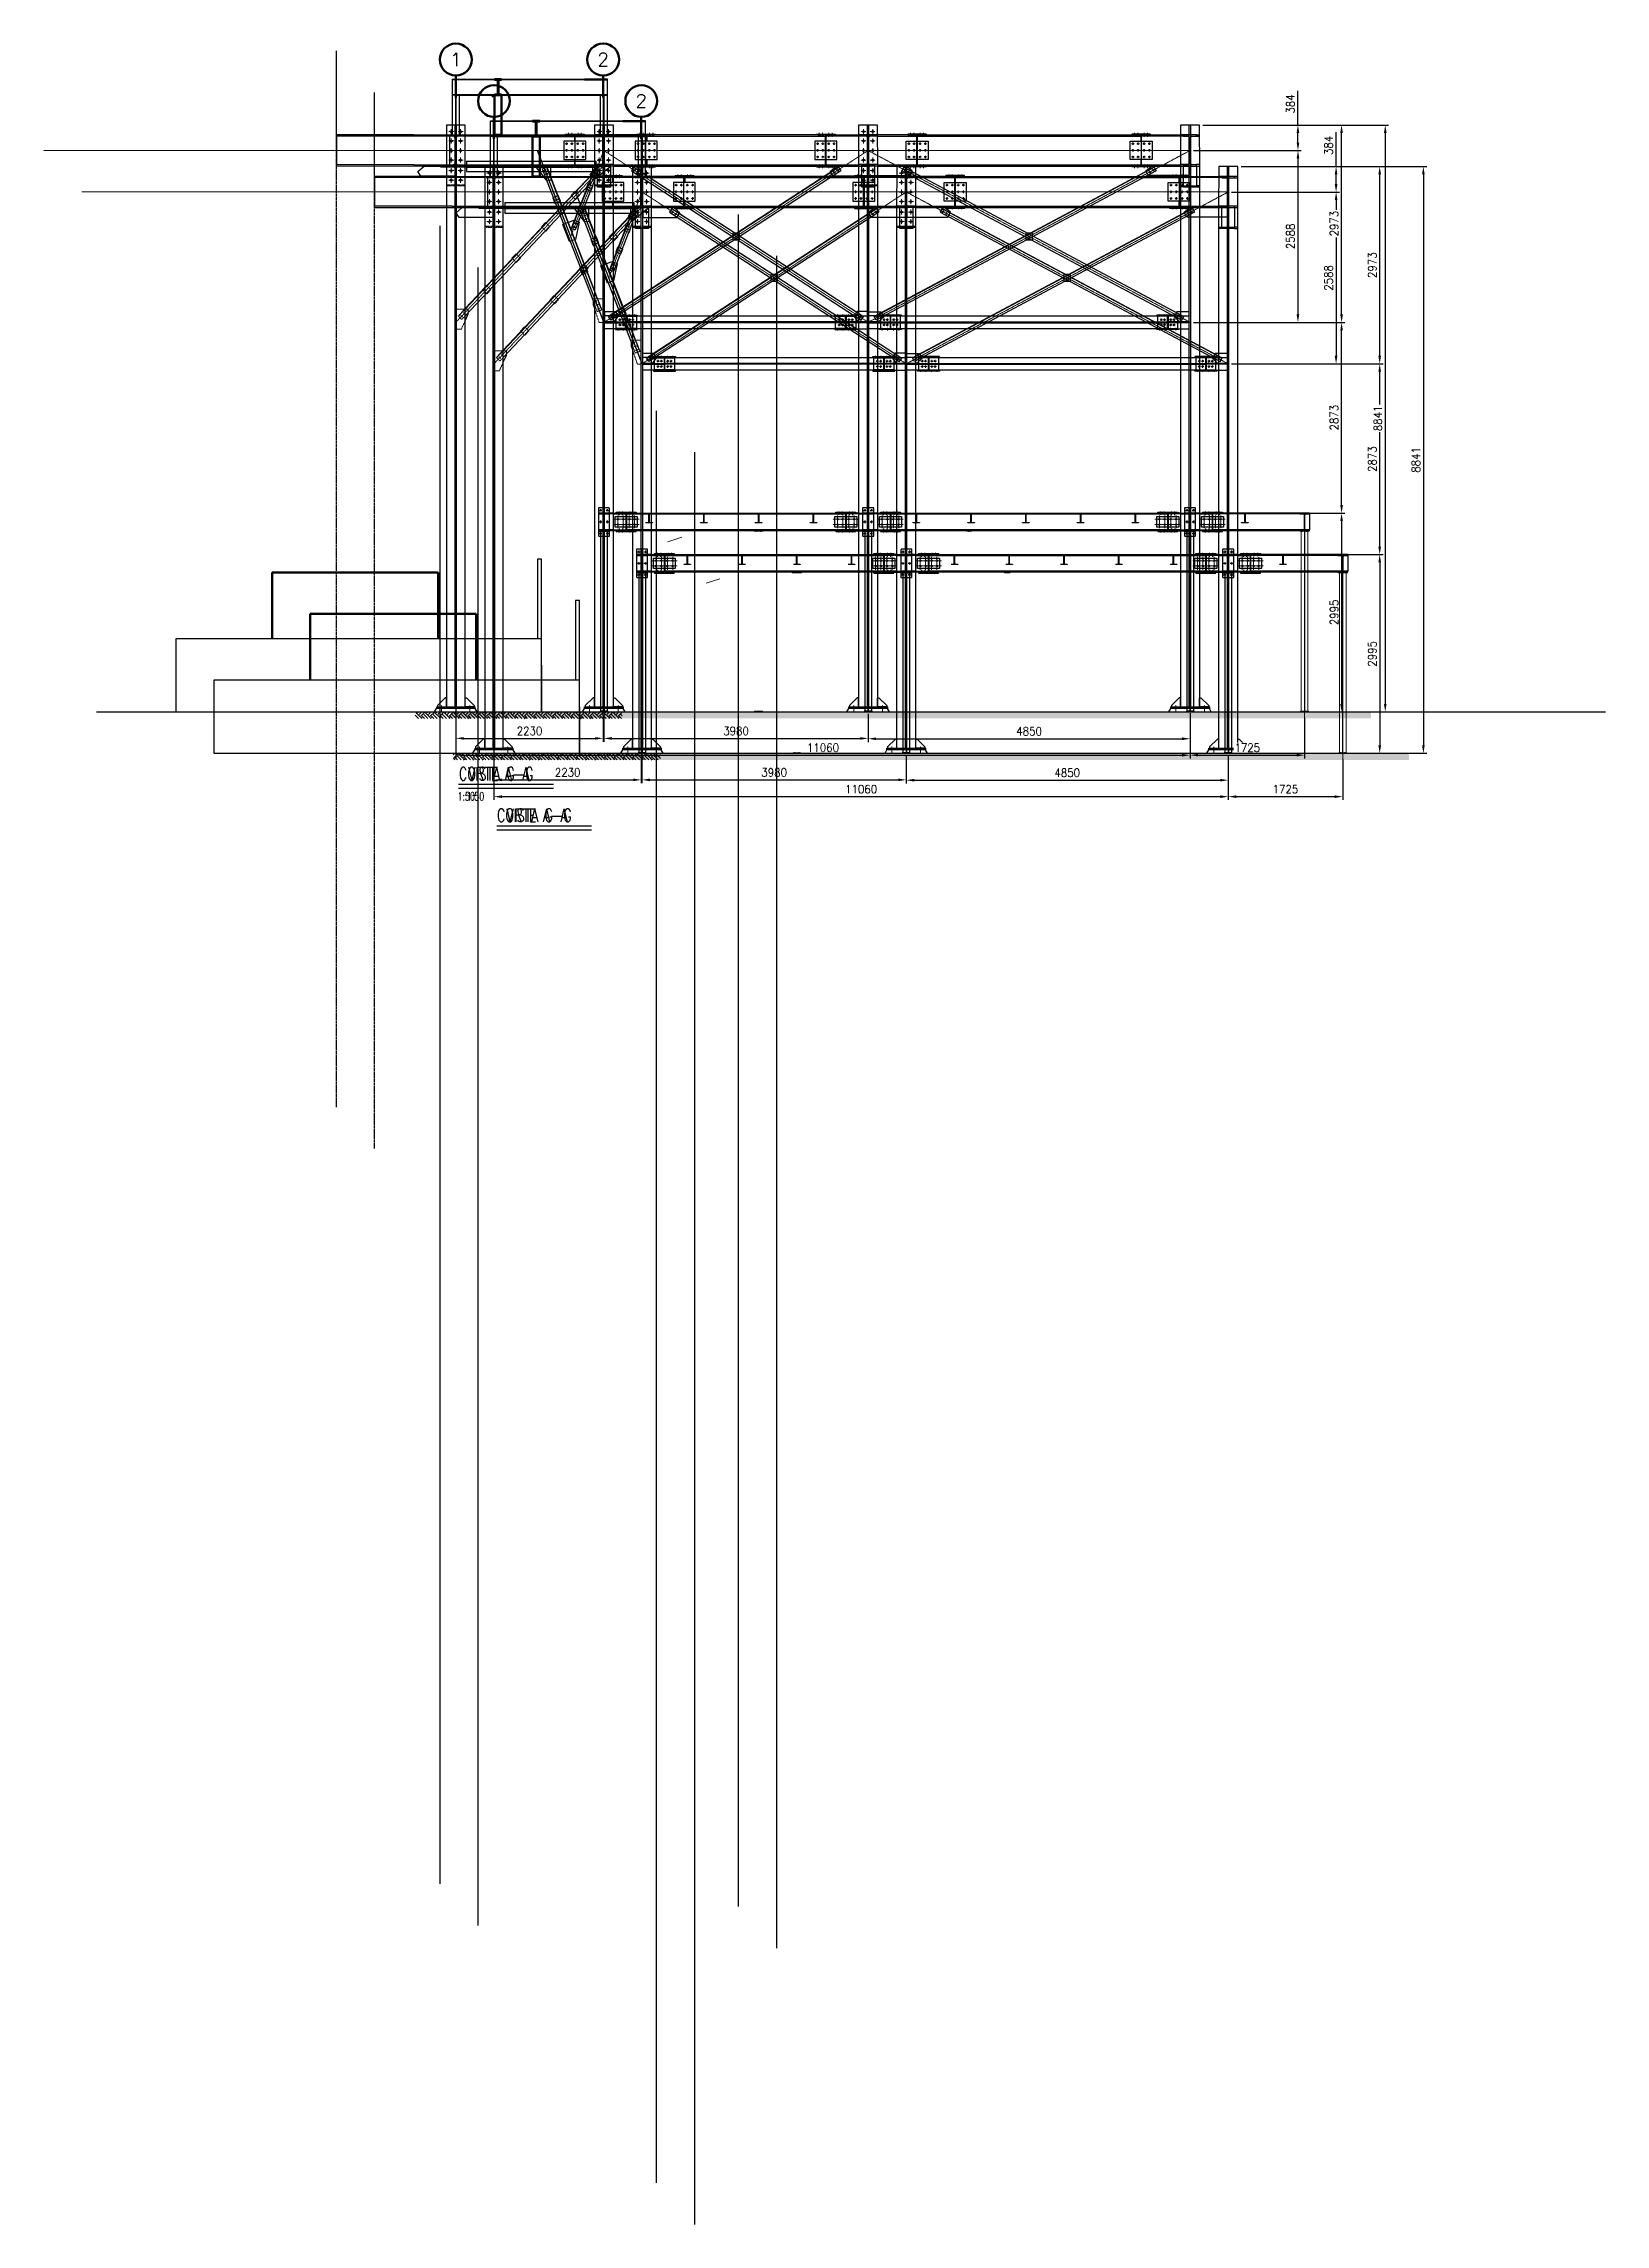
# Model space of a CAD drawing. Header units: millimetres. Extents: x 13669 to 217197, y -88248 to 24578.
# Drawn here: x 57624 to 81151, y -88248 to -55395 of the extents above; entities that cross this region are included whole.
import ezdxf
from ezdxf.enums import TextEntityAlignment as Align

# ---------------------------------------------------------------- set-up
doc = ezdxf.new("R2010")
doc.units = ezdxf.units.MM
for name, pattern in [('CENTER', [50.8, 31.75, -6.35, 6.35, -6.35]), ('CENTER2', [1.125, 0.75, -0.125, 0.125, -0.125]), ('DASHED', [19.05, 12.7, -6.35]), ('DASHED2', [0.375, 0.25, -0.125])]:
    doc.linetypes.add(name, pattern=pattern)
for name, color, linetype in [('CHAPA PISO', 3, 'Continuous'), ('SDDIM', 1, 'Continuous'), ('Tx-DDIM', 1, 'Continuous'), ('Tx-EJES', 1, 'CENTER'), ('Tx_DDIM', 1, 'Continuous'), ('Tx_M_EQUIPOS', 4, 'Continuous'), ('Tx_M_EXISTENTES', 8, 'Continuous'), ('Tx_M_OCULTOS', 2, 'DASHED2'), ('Tx_M_OCULTOS FINO', 1, 'DASHED2'), ('Tx_OCULTOS', 2, 'DASHED'), ('Tx_TEXTOS', 3, 'Continuous'), ('Tx_TEXTOS 2.5', 3, 'Continuous'), ('Tx_TEXTOS 4', 4, 'Continuous')]:
    doc.layers.add(name, color=color, linetype=linetype)
for name, color, linetype, lineweight in [('ITEM', 1, 'Continuous', 50), ('TITULOS', 6, 'Continuous', 60), ('Tx_EJES', 1, 'CENTER2', 5), ('Tx_M_CONTORNO FINO', 1, 'Continuous', 5), ('Tx_M_OCULTAS FINO', 1, 'DASHED2', 5)]:
    doc.layers.add(name, color=color, linetype=linetype, lineweight=lineweight)
doc.styles.add('ROMANS', font='romans.shx', dxfattribs={"width": 0.9})
doc.styles.add('Tx_texto', font='romans.shx')
doc.dimstyles.new('ESC 1-50', dxfattribs={"dimscale": 50, "dimtxt": 2.5, "dimasz": 2.4, "dimexe": 1, "dimexo": 1, "dimgap": 1, "dimtad": 1, "dimdec": 0, "dimtxsty": 'ROMANS', "dimcen": 2.5, "dimclrd": 256, "dimclre": 256, "dimclrt": 3, "dimadec": 0, "dimazin": 2, "dimtfac": 0.5, "dimtdec": 0, "dimtmove": 0, "dimatfit": 3, "dimfxl": 1, "dimtfill": 1, "dimtfillclr": 256, "dimtolj": 2, "dimlwd": -1, "dimarcsym": 0})

# ---------------------------------------------------------------- blocks, each defined once
blk = doc.blocks.new('A$Cd38fd534')
at = {"layer": 'Tx_EJES'}
for p, q in [((-69, 0), (319, 0)), ((0, -136), (0, 56)), ((80, -136), (80, 56)), ((170, -136), (170, 56)), ((250, -136), (250, 56)), ((-69, -80), (319, -80))]:
    blk.add_line(p, q, dxfattribs=at)
at = {"layer": 'Tx_M_EQUIPOS'}
blk.add_lwpolyline([(-40, 40), (290, 40), (290, -120), (-40, -120)], close=True, dxfattribs=at)
for centre in [(0, 0), (80, 0), (170, 0), (250, 0), (0, -80), (80, -80), (170, -80), (250, -80)]:
    blk.add_circle(centre, 10.5, dxfattribs=at)
blk = doc.blocks.new('A$C03c238ad')
at = {"layer": 'Tx_M_OCULTOS FINO'}
for p, q in [((-71, 40), (-29, 40)), ((-50, 59), (-50, 21)), ((29, 40), (71, 40)), ((50, 59), (50, 21)), ((-71, -133), (-29, -133)), ((-71, -306), (-29, -306)), ((-50, -114), (-50, -152)), ((-50, -287), (-50, -325)), ((29, -133), (71, -133)), ((29, -306), (71, -306)), ((50, -114), (50, -152)), ((50, -287), (50, -325))]:
    blk.add_line(p, q, dxfattribs=at)
for points in [[(-84, -346), (84, -346), (84, 80), (-84, 80)], [(-4, 80), (4, 80), (4, 0), (-4, 0)], [(-4, -266), (4, -266), (4, -346), (-4, -346)]]:
    blk.add_lwpolyline(points, close=True, dxfattribs=at)
for centre in [(-50, 40), (50, 40), (-50, -133), (-50, -306), (50, -133), (50, -306)]:
    blk.add_circle(centre, 8.5, dxfattribs=at)
blk = doc.blocks.new('A$Cf5f8315d')
at = {"layer": 'Tx_EJES'}
blk.add_line((-21, 0), (0, 0), dxfattribs=at)
at = {"layer": 'Tx_M_OCULTOS'}
for p, q in [((-13, 8), (0, 8)), ((-13, -8), (0, -8))]:
    blk.add_line(p, q, dxfattribs=at)
blk = doc.blocks.new('A$Cfbe9b5f4')
at = {"layer": 'Tx_EJES'}
for p, q in [((-150, 118), (-150, 68)), ((-100, 118), (-100, 68)), ((10, 118), (10, 68)), ((60, 118), (60, 68)), ((3157, 118), (3157, 68)), ((3207, 118), (3207, 68)), ((3317, 118), (3317, 68)), ((3367, 118), (3367, 68)), ((3830, 118), (3830, 68)), ((3880, 118), (3880, 68)), ((3990, 118), (3990, 68)), ((4040, 118), (4040, 68)), ((8007, 118), (8007, 68)), ((8057, 118), (8057, 68)), ((8167, 118), (8167, 68)), ((8217, 118), (8217, 68)), ((8680, 118), (8680, 68)), ((8730, 118), (8730, 68)), ((8840, 118), (8840, 68)), ((8890, 118), (8890, 68)), ((-150, -198), (-150, -148)), ((-100, -198), (-100, -148)), ((10, -198), (10, -148)), ((60, -198), (60, -148)), ((3157, -198), (3157, -148)), ((3207, -198), (3207, -148)), ((3317, -198), (3317, -148)), ((3367, -198), (3367, -148)), ((3830, -198), (3830, -148)), ((3880, -198), (3880, -148)), ((3990, -198), (3990, -148)), ((4040, -198), (4040, -148)), ((8007, -198), (8007, -148)), ((8057, -198), (8057, -148)), ((8167, -198), (8167, -148)), ((8217, -198), (8217, -148)), ((8680, -198), (8680, -148)), ((8730, -198), (8730, -148)), ((8840, -198), (8840, -148)), ((8890, -198), (8890, -148))]:
    blk.add_line(p, q, dxfattribs=at)
at = {"layer": 'Tx_M_EQUIPOS'}
for p, q in [((-40, 93), (3257, 93)), ((-40, 80), (3257, 80)), ((3940, 93), (8107, 93)), ((3940, 80), (8107, 80)), ((10101, 80), (10101, 93)), ((10156, 80), (10101, 80)), ((10171, 65), (10156, 80)), ((10171, -145), (10171, 65)), ((10179, 65), (10194, 80)), ((3257, -160), (-40, -160)), ((3257, -173), (-40, -173)), ((8106, -160), (3940, -160)), ((8106, -173), (3940, -173))]:
    blk.add_line(p, q, dxfattribs=at)
at = {"layer": 'Tx_M_EQUIPOS', "extrusion": (1.83697e-16, 1, 6.12323e-17)}
for p, q in [((10101, 93), (8790, 93)), ((10101, 80), (8790, 80)), ((10101, -160), (8790, -160)), ((10101, -173), (8790, -173))]:
    blk.add_line(p, q, dxfattribs=at)
at = {"layer": 'Tx_M_EQUIPOS'}
for points in [[(-195, 106), (105, 106), (105, 93), (-195, 93)], [(3112, 106), (3412, 106), (3412, 93), (3112, 93)], [(3785, 106), (4085, 106), (4085, 93), (3785, 93)], [(7962, 106), (8262, 106), (8262, 93), (7962, 93)], [(8635, 106), (8935, 106), (8935, 93), (8635, 93)], [(-195, -186), (105, -186), (105, -173), (-195, -173)], [(3112, -186), (3412, -186), (3412, -173), (3112, -173)], [(3785, -186), (4085, -186), (4085, -173), (3785, -173)], [(7962, -186), (8262, -186), (8262, -173), (7962, -173)], [(8635, -186), (8935, -186), (8935, -173), (8635, -173)]]:
    blk.add_lwpolyline(points, close=True, dxfattribs=at)
for points in [[(-40, 93), (-40, -173)], [(3257, 93), (3257, -173)], [(3940, 93), (3940, -173)], [(8107, 93), (8107, -173)], [(8790, -173), (8790, 93)], [(10249, 80), (10249, -160)]]:
    blk.add_lwpolyline(points, dxfattribs=at)
blk.add_lwpolyline([(10179, -147), (10179, 67, -0.414214), (10191, 80), (10249, 80), (10249, 93), (10101, 93), (10101, 80), (10158, 80, -0.414214), (10171, 67), (10171, -147, -0.414214), (10158, -160), (10101, -160), (10101, -173), (10249, -173), (10249, -160), (10191, -160, -0.414214)], format="xyb", close=True, dxfattribs=at)
at = {"layer": 'Tx_M_OCULTOS'}
for p, q in [((-161, 106), (-161, 80)), ((-140, 106), (-140, 80)), ((-111, 106), (-111, 80)), ((-90, 106), (-90, 80)), ((0, 106), (0, 93)), ((21, 106), (21, 93)), ((50, 106), (50, 93)), ((71, 106), (71, 93)), ((3147, 106), (3147, 80)), ((3168, 106), (3168, 80)), ((3197, 106), (3197, 80)), ((3218, 106), (3218, 80)), ((3307, 106), (3307, 93)), ((3328, 106), (3328, 93)), ((3357, 106), (3357, 93)), ((3378, 106), (3378, 93)), ((3820, 106), (3820, 80)), ((3841, 106), (3841, 80)), ((3870, 106), (3870, 80)), ((3891, 106), (3891, 80)), ((3980, 106), (3980, 93)), ((4001, 106), (4001, 93)), ((4030, 106), (4030, 93)), ((4051, 106), (4051, 93)), ((7997, 106), (7997, 80)), ((8018, 106), (8018, 80)), ((8047, 106), (8047, 80)), ((8068, 106), (8068, 80)), ((8157, 106), (8157, 93)), ((8178, 106), (8178, 93)), ((8207, 106), (8207, 93)), ((8228, 106), (8228, 93)), ((8670, 106), (8670, 80)), ((8691, 106), (8691, 80)), ((8720, 106), (8720, 80)), ((8741, 106), (8741, 80)), ((8830, 106), (8830, 93)), ((8851, 106), (8851, 93)), ((8880, 106), (8880, 93)), ((8901, 106), (8901, 93)), ((-161, -186), (-161, -160)), ((-140, -186), (-140, -160)), ((-111, -186), (-111, -160)), ((-90, -186), (-90, -160)), ((0, -186), (0, -173)), ((21, -186), (21, -173)), ((50, -186), (50, -173)), ((71, -186), (71, -173)), ((3147, -186), (3147, -160)), ((3168, -186), (3168, -160)), ((3197, -186), (3197, -160)), ((3218, -186), (3218, -160)), ((3307, -186), (3307, -173)), ((3328, -186), (3328, -173)), ((3357, -186), (3357, -173)), ((3378, -186), (3378, -173)), ((3820, -186), (3820, -160)), ((3841, -186), (3841, -160)), ((3870, -186), (3870, -160)), ((3891, -186), (3891, -160)), ((3980, -186), (3980, -173)), ((4001, -186), (4001, -173)), ((4030, -186), (4030, -173)), ((4051, -186), (4051, -173)), ((7997, -186), (7997, -160)), ((8018, -186), (8018, -160)), ((8047, -186), (8047, -160)), ((8068, -186), (8068, -160)), ((8157, -186), (8157, -173)), ((8178, -186), (8178, -173)), ((8207, -186), (8207, -173)), ((8228, -186), (8228, -173)), ((8670, -186), (8670, -160)), ((8691, -186), (8691, -160)), ((8720, -186), (8720, -160)), ((8741, -186), (8741, -160)), ((8830, -186), (8830, -173)), ((8851, -186), (8851, -173)), ((8880, -186), (8880, -173)), ((8901, -186), (8901, -173))]:
    blk.add_line(p, q, dxfattribs=at)
for points in [[(287, -52, 0.414214), (297, -42), (297, 78, 0.414214), (287, 88), (249, 88), (249, 93), (349, 93), (349, 88), (310, 88, 0.414214), (301, 78), (301, -42, 0.414214), (310, -52), (349, -52), (349, -57), (249, -57), (249, -52)], [(1112, -52, 0.414214), (1122, -42), (1122, 78, 0.414214), (1112, 88), (1074, 88), (1074, 93), (1174, 93), (1174, 88), (1135, 88, 0.414214), (1126, 78), (1126, -42, 0.414214), (1135, -52), (1174, -52), (1174, -57), (1074, -57), (1074, -52)], [(1937, -52, 0.414214), (1947, -42), (1947, 78, 0.414214), (1937, 88), (1899, 88), (1899, 93), (1999, 93), (1999, 88), (1960, 88, 0.414214), (1951, 78), (1951, -42, 0.414214), (1960, -52), (1999, -52), (1999, -57), (1899, -57), (1899, -52)], [(2762, -52, 0.414214), (2772, -42), (2772, 78, 0.414214), (2762, 88), (2724, 88), (2724, 93), (2824, 93), (2824, 88), (2785, 88, 0.414214), (2776, 78), (2776, -42, 0.414214), (2785, -52), (2824, -52), (2824, -57), (2724, -57), (2724, -52)], [(4312, -52, 0.414214), (4322, -42), (4322, 78, 0.414214), (4312, 88), (4274, 88), (4274, 93), (4374, 93), (4374, 88), (4335, 88, 0.414214), (4326, 78), (4326, -42, 0.414214), (4335, -52), (4374, -52), (4374, -57), (4274, -57), (4274, -52)], [(5137, -52, 0.414214), (5147, -42), (5147, 78, 0.414214), (5137, 88), (5099, 88), (5099, 93), (5199, 93), (5199, 88), (5160, 88, 0.414214), (5151, 78), (5151, -42, 0.414214), (5160, -52), (5199, -52), (5199, -57), (5099, -57), (5099, -52)], [(5962, -52, 0.414214), (5972, -42), (5972, 78, 0.414214), (5962, 88), (5924, 88), (5924, 93), (6024, 93), (6024, 88), (5985, 88, 0.414214), (5976, 78), (5976, -42, 0.414214), (5985, -52), (6024, -52), (6024, -57), (5924, -57), (5924, -52)], [(6787, -52, 0.414214), (6797, -42), (6797, 78, 0.414214), (6787, 88), (6749, 88), (6749, 93), (6849, 93), (6849, 88), (6810, 88, 0.414214), (6801, 78), (6801, -42, 0.414214), (6810, -52), (6849, -52), (6849, -57), (6749, -57), (6749, -52)], [(7612, -52, 0.414214), (7622, -42), (7622, 78, 0.414214), (7612, 88), (7574, 88), (7574, 93), (7674, 93), (7674, 88), (7635, 88, 0.414214), (7626, 78), (7626, -42, 0.414214), (7635, -52), (7674, -52), (7674, -57), (7574, -57), (7574, -52)], [(9262, -52, 0.414214), (9271, -42), (9271, 78, 0.414214), (9262, 88), (9223, 88), (9223, 93), (9323, 93), (9323, 88), (9285, 88, 0.414214), (9276, 78), (9276, -42, 0.414214), (9285, -52), (9323, -52), (9323, -57), (9223, -57), (9223, -52)]]:
    blk.add_lwpolyline(points, format="xyb", close=True, dxfattribs=at)
at = {"rotation": 270}
for p in [(1914, -173), (1984, -173), (5114, -173), (5184, -173), (10140, -173), (10210, -173)]:
    blk.add_blockref('A$Cf5f8315d', p, dxfattribs=at)
blk = doc.blocks.new('*D295')
at = {"layer": 'Defpoints', "color": 0, "transparency": 16777216}
for p in [(66064, -18798), (70045, -18913), (70045, -19335)]:
    blk.add_point(p, dxfattribs=at)
at = {"layer": 'Tx_DDIM', "lineweight": -2, "transparency": 16777216}
for p, q in [((66064, -18848), (66064, -19385)), ((70045, -18963), (70045, -19385))]:
    blk.add_line(p, q, dxfattribs=at)
at = {"layer": 'Tx_DDIM', "transparency": 16777216}
blk.add_line((66184, -19335), (69925, -19335), dxfattribs=at)
for points in [[(66184, -19315), (66184, -19355), (66064, -19335)], [(69925, -19315), (69925, -19355), (70045, -19335)]]:
    blk.add_solid(points, dxfattribs=at)
at = {"layer": 'Tx_DDIM', "color": 3, "transparency": 16777216, "insert": (68055, -19223), "char_height": 125, "attachment_point": 5, "style": 'ROMANS', "bg_fill": 3, "box_fill_scale": 1.1, "bg_fill_color": 256, "bg_fill_true_color": 13158600, "bg_fill_transparency": 0}
blk.add_mtext('\\A2;3980', dxfattribs=at)
blk = doc.blocks.new('*D296')
at = {"layer": 'Defpoints', "color": 0, "transparency": 16777216}
for p in [(70045, -18913), (74895, -18907), (74895, -19340)]:
    blk.add_point(p, dxfattribs=at)
at = {"layer": 'Tx_DDIM', "lineweight": -2, "transparency": 16777216}
for p, q in [((70045, -18963), (70045, -19390)), ((74895, -18957), (74895, -19390))]:
    blk.add_line(p, q, dxfattribs=at)
at = {"layer": 'Tx_DDIM', "transparency": 16777216}
blk.add_line((70165, -19340), (74775, -19340), dxfattribs=at)
for points in [[(70165, -19320), (70165, -19360), (70045, -19340)], [(74775, -19320), (74775, -19360), (74895, -19340)]]:
    blk.add_solid(points, dxfattribs=at)
at = {"layer": 'Tx_DDIM', "color": 3, "transparency": 16777216, "insert": (72470, -19228), "char_height": 125, "attachment_point": 5, "style": 'ROMANS', "bg_fill": 3, "box_fill_scale": 1.1, "bg_fill_color": 256, "bg_fill_true_color": 13158600, "bg_fill_transparency": 0}
blk.add_mtext('\\A2;4850', dxfattribs=at)
blk = doc.blocks.new('*D297')
at = {"layer": 'Defpoints', "color": 0, "transparency": 16777216}
for p in [(74895, -18907), (76620, -18977), (76620, -19588)]:
    blk.add_point(p, dxfattribs=at)
at = {"layer": 'Tx_DDIM', "lineweight": -2, "transparency": 16777216}
for p, q in [((74895, -18957), (74895, -19638)), ((76620, -19027), (76620, -19638))]:
    blk.add_line(p, q, dxfattribs=at)
at = {"layer": 'Tx_DDIM', "transparency": 16777216}
blk.add_line((75015, -19588), (76500, -19588), dxfattribs=at)
for points in [[(75015, -19568), (75015, -19608), (74895, -19588)], [(76500, -19568), (76500, -19608), (76620, -19588)]]:
    blk.add_solid(points, dxfattribs=at)
at = {"layer": 'Tx_DDIM', "color": 3, "transparency": 16777216, "insert": (75757, -19475), "char_height": 125, "attachment_point": 5, "style": 'ROMANS', "bg_fill": 3, "box_fill_scale": 1.1, "bg_fill_color": 256, "bg_fill_true_color": 13158600, "bg_fill_transparency": 0}
blk.add_mtext('\\A2;1725', dxfattribs=at)
blk = doc.blocks.new('*D300')
at = {"layer": 'Defpoints', "color": 0, "transparency": 16777216}
for p in [(76022, -15940), (76022, -18935), (77177, -18935)]:
    blk.add_point(p, dxfattribs=at)
at = {"layer": 'Tx_DDIM', "lineweight": -2, "transparency": 16777216}
for p, q in [((76072, -15940), (77227, -15940)), ((76072, -18935), (77227, -18935))]:
    blk.add_line(p, q, dxfattribs=at)
at = {"layer": 'Tx_DDIM', "transparency": 16777216}
blk.add_line((77177, -16060), (77177, -18815), dxfattribs=at)
for points in [[(77157, -16060), (77197, -16060), (77177, -15940)], [(77157, -18815), (77197, -18815), (77177, -18935)]]:
    blk.add_solid(points, dxfattribs=at)
at = {"layer": 'Tx_DDIM', "color": 3, "transparency": 16777216, "insert": (77065, -17437), "char_height": 125, "attachment_point": 5, "rotation": 90, "style": 'ROMANS', "bg_fill": 3, "box_fill_scale": 1.1, "bg_fill_color": 256, "bg_fill_true_color": 13158600, "bg_fill_transparency": 0}
blk.add_mtext('\\A2;2995', dxfattribs=at)
blk = doc.blocks.new('*D301')
at = {"layer": 'Defpoints', "color": 0, "transparency": 16777216}
for p in [(75736, -13067), (77177, -13067), (76022, -15940)]:
    blk.add_point(p, dxfattribs=at)
at = {"layer": 'Tx_DDIM', "lineweight": -2, "transparency": 16777216}
for p, q in [((75786, -13067), (77227, -13067)), ((76072, -15940), (77227, -15940))]:
    blk.add_line(p, q, dxfattribs=at)
at = {"layer": 'Tx_DDIM', "transparency": 16777216}
blk.add_line((77177, -15820), (77177, -13187), dxfattribs=at)
for points in [[(77157, -13187), (77197, -13187), (77177, -13067)], [(77157, -15820), (77197, -15820), (77177, -15940)]]:
    blk.add_solid(points, dxfattribs=at)
at = {"layer": 'Tx_DDIM', "color": 3, "transparency": 16777216, "insert": (77065, -14503), "char_height": 125, "attachment_point": 5, "rotation": 90, "style": 'ROMANS', "bg_fill": 3, "box_fill_scale": 1.1, "bg_fill_color": 256, "bg_fill_true_color": 13158600, "bg_fill_transparency": 0}
blk.add_mtext('\\A2;2873', dxfattribs=at)
blk = doc.blocks.new('*D302')
at = {"layer": 'Defpoints', "color": 0, "transparency": 16777216}
for p in [(75038, -10094), (77177, -10094), (75736, -13067)]:
    blk.add_point(p, dxfattribs=at)
at = {"layer": 'Tx_DDIM', "lineweight": -2, "transparency": 16777216}
for p, q in [((75088, -10094), (77227, -10094)), ((75786, -13067), (77227, -13067))]:
    blk.add_line(p, q, dxfattribs=at)
at = {"layer": 'Tx_DDIM', "transparency": 16777216}
blk.add_line((77177, -12947), (77177, -10214), dxfattribs=at)
for points in [[(77157, -10214), (77197, -10214), (77177, -10094)], [(77157, -12947), (77197, -12947), (77177, -13067)]]:
    blk.add_solid(points, dxfattribs=at)
at = {"layer": 'Tx_DDIM', "color": 3, "transparency": 16777216, "insert": (77065, -11581), "char_height": 125, "attachment_point": 5, "rotation": 90, "style": 'ROMANS', "bg_fill": 3, "box_fill_scale": 1.1, "bg_fill_color": 256, "bg_fill_true_color": 13158600, "bg_fill_transparency": 0}
blk.add_mtext('\\A2;2973', dxfattribs=at)
blk = doc.blocks.new('*D303')
at = {"layer": 'Defpoints', "color": 0, "transparency": 16777216}
for p in [(76158, -10094), (76281, -18935), (77835, -18935)]:
    blk.add_point(p, dxfattribs=at)
at = {"layer": 'Tx_DDIM', "lineweight": -2, "transparency": 16777216}
for p, q in [((76208, -10094), (77885, -10094)), ((76331, -18935), (77885, -18935))]:
    blk.add_line(p, q, dxfattribs=at)
at = {"layer": 'Tx_DDIM', "transparency": 16777216}
blk.add_line((77835, -10214), (77835, -18815), dxfattribs=at)
for points in [[(77815, -10214), (77855, -10214), (77835, -10094)], [(77815, -18815), (77855, -18815), (77835, -18935)]]:
    blk.add_solid(points, dxfattribs=at)
at = {"layer": 'Tx_DDIM', "color": 3, "transparency": 16777216, "insert": (77723, -14515), "char_height": 125, "attachment_point": 5, "rotation": 90, "style": 'ROMANS', "bg_fill": 3, "box_fill_scale": 1.1, "bg_fill_color": 256, "bg_fill_true_color": 13158600, "bg_fill_transparency": 0}
blk.add_mtext('\\A2;8841', dxfattribs=at)
blk = doc.blocks.new('*D298')
at = {"layer": 'Defpoints', "color": 0, "transparency": 16777216}
for p in [(63834, -19118), (74895, -19174), (74895, -19588)]:
    blk.add_point(p, dxfattribs=at)
at = {"layer": 'Tx_DDIM', "lineweight": -2, "transparency": 16777216}
for p, q in [((63834, -19168), (63834, -19638)), ((74895, -19224), (74895, -19638))]:
    blk.add_line(p, q, dxfattribs=at)
at = {"layer": 'Tx_DDIM', "transparency": 16777216}
blk.add_line((63954, -19588), (74775, -19588), dxfattribs=at)
for points in [[(63954, -19568), (63954, -19608), (63834, -19588)], [(74775, -19568), (74775, -19608), (74895, -19588)]]:
    blk.add_solid(points, dxfattribs=at)
at = {"layer": 'Tx_DDIM', "color": 3, "transparency": 16777216, "insert": (69365, -19475), "char_height": 125, "attachment_point": 5, "style": 'ROMANS', "bg_fill": 3, "box_fill_scale": 1.1, "bg_fill_color": 256, "bg_fill_true_color": 13158600, "bg_fill_transparency": 0}
blk.add_mtext('\\A2;11060', dxfattribs=at)
blk = doc.blocks.new('*U8')
at = {"color": 0}
blk.add_line((0, 3), (0, 7.12), dxfattribs=at)
blk.add_circle((0, 0), 3, dxfattribs=at)
at = {"color": 3, "style": 'ROMANS'}
blk.add_attdef('Nº', text='', height=2.5, dxfattribs=at).set_placement((0, 0), align=Align.MIDDLE_CENTER)
blk = doc.blocks.new('*D299')
at = {"layer": 'Defpoints', "color": 0, "transparency": 16777216}
for p in [(63834, -18798), (66053, -18935), (66053, -19335)]:
    blk.add_point(p, dxfattribs=at)
at = {"layer": 'Tx_DDIM', "lineweight": -2, "transparency": 16777216}
for p, q in [((63834, -18848), (63834, -19385)), ((66053, -18985), (66053, -19385))]:
    blk.add_line(p, q, dxfattribs=at)
at = {"layer": 'Tx_DDIM', "transparency": 16777216}
blk.add_line((63954, -19335), (65933, -19335), dxfattribs=at)
for points in [[(63954, -19315), (63954, -19355), (63834, -19335)], [(65933, -19315), (65933, -19355), (66053, -19335)]]:
    blk.add_solid(points, dxfattribs=at)
at = {"layer": 'Tx_DDIM', "color": 3, "transparency": 16777216, "insert": (64944, -19222), "char_height": 125, "attachment_point": 5, "style": 'ROMANS', "bg_fill": 3, "box_fill_scale": 1.1, "bg_fill_color": 256, "bg_fill_true_color": 13158600, "bg_fill_transparency": 0}
blk.add_mtext('\\A2;2230', dxfattribs=at)
blk = doc.blocks.new('*D304')
at = {"layer": 'Defpoints', "color": 0, "transparency": 16777216}
for p in [(75038, -10094), (74895, -10479)]:
    blk.add_point(p, dxfattribs=at)
at = {"layer": 'SDDIM', "transparency": 16777216}
for p, q in [((76520, -10094), (76520, -9580)), ((76520, -10359), (76520, -10214))]:
    blk.add_line(p, q, dxfattribs=at)
at = {"layer": 'SDDIM', "lineweight": -2, "transparency": 16777216}
for p, q in [((75088, -10094), (76570, -10094)), ((74945, -10479), (76570, -10479))]:
    blk.add_line(p, q, dxfattribs=at)
at = {"layer": 'SDDIM', "transparency": 16777216}
for points in [[(76500, -10214), (76540, -10214), (76520, -10094)], [(76500, -10359), (76540, -10359), (76520, -10479)]]:
    blk.add_solid(points, dxfattribs=at)
at = {"layer": 'SDDIM', "color": 3, "transparency": 16777216, "insert": (76407, -9777), "char_height": 125, "attachment_point": 5, "rotation": 90, "style": 'ROMANS', "bg_fill": 3, "box_fill_scale": 1.1, "bg_fill_color": 256, "bg_fill_true_color": 13158600, "bg_fill_transparency": 0}
blk.add_mtext('\\A2;384', dxfattribs=at)
at = {"layer": 'Defpoints', "color": 0, "transparency": 16777216}
blk.add_point((76520, -10094), dxfattribs=at)
blk = doc.blocks.new('*D305')
at = {"layer": 'Defpoints', "color": 0, "transparency": 16777216}
for p in [(74895, -10479), (74895, -13067), (76520, -13067)]:
    blk.add_point(p, dxfattribs=at)
at = {"layer": 'SDDIM', "lineweight": -2, "transparency": 16777216}
for p, q in [((74945, -10479), (76570, -10479)), ((74945, -13067), (76570, -13067))]:
    blk.add_line(p, q, dxfattribs=at)
at = {"layer": 'SDDIM', "transparency": 16777216}
blk.add_line((76520, -10599), (76520, -12947), dxfattribs=at)
for points in [[(76500, -10599), (76540, -10599), (76520, -10479)], [(76500, -12947), (76540, -12947), (76520, -13067)]]:
    blk.add_solid(points, dxfattribs=at)
at = {"layer": 'SDDIM', "color": 3, "transparency": 16777216, "insert": (76407, -11773), "char_height": 125, "attachment_point": 5, "rotation": 90, "style": 'ROMANS', "bg_fill": 3, "box_fill_scale": 1.1, "bg_fill_color": 256, "bg_fill_true_color": 13158600, "bg_fill_transparency": 0}
blk.add_mtext('\\A2;2588', dxfattribs=at)
blk = doc.blocks.new('*D310')
at = {"layer": 'Defpoints', "color": 0, "transparency": 16777216}
for p in [(66064, -65325), (70045, -65440), (70045, -65862)]:
    blk.add_point(p, dxfattribs=at)
at = {"layer": 'Tx_DDIM', "lineweight": -2, "transparency": 16777216}
for p, q in [((66064, -65375), (66064, -65912)), ((70045, -65490), (70045, -65912))]:
    blk.add_line(p, q, dxfattribs=at)
at = {"layer": 'Tx_DDIM', "transparency": 16777216}
blk.add_line((66184, -65862), (69925, -65862), dxfattribs=at)
for points in [[(66184, -65842), (66184, -65882), (66064, -65862)], [(69925, -65842), (69925, -65882), (70045, -65862)]]:
    blk.add_solid(points, dxfattribs=at)
at = {"layer": 'Tx_DDIM', "color": 3, "transparency": 16777216, "insert": (68055, -65749), "char_height": 125, "attachment_point": 5, "style": 'ROMANS', "bg_fill": 3, "box_fill_scale": 1.1, "bg_fill_color": 256, "bg_fill_true_color": 13158600, "bg_fill_transparency": 0}
blk.add_mtext('\\A2;3980', dxfattribs=at)
blk = doc.blocks.new('*D311')
at = {"layer": 'Defpoints', "color": 0, "transparency": 16777216}
for p in [(70045, -65440), (74895, -65433), (74895, -65867)]:
    blk.add_point(p, dxfattribs=at)
at = {"layer": 'Tx_DDIM', "lineweight": -2, "transparency": 16777216}
for p, q in [((70045, -65490), (70045, -65917)), ((74895, -65483), (74895, -65917))]:
    blk.add_line(p, q, dxfattribs=at)
at = {"layer": 'Tx_DDIM', "transparency": 16777216}
blk.add_line((70165, -65867), (74775, -65867), dxfattribs=at)
for points in [[(70165, -65847), (70165, -65887), (70045, -65867)], [(74775, -65847), (74775, -65887), (74895, -65867)]]:
    blk.add_solid(points, dxfattribs=at)
at = {"layer": 'Tx_DDIM', "color": 3, "transparency": 16777216, "insert": (72470, -65754), "char_height": 125, "attachment_point": 5, "style": 'ROMANS', "bg_fill": 3, "box_fill_scale": 1.1, "bg_fill_color": 256, "bg_fill_true_color": 13158600, "bg_fill_transparency": 0}
blk.add_mtext('\\A2;4850', dxfattribs=at)
blk = doc.blocks.new('*D312')
at = {"layer": 'Defpoints', "color": 0, "transparency": 16777216}
for p in [(74895, -65433), (76620, -65504), (76620, -66114)]:
    blk.add_point(p, dxfattribs=at)
at = {"layer": 'Tx_DDIM', "lineweight": -2, "transparency": 16777216}
for p, q in [((74895, -65483), (74895, -66164)), ((76620, -65554), (76620, -66164))]:
    blk.add_line(p, q, dxfattribs=at)
at = {"layer": 'Tx_DDIM', "transparency": 16777216}
blk.add_line((75015, -66114), (76500, -66114), dxfattribs=at)
for points in [[(75015, -66094), (75015, -66134), (74895, -66114)], [(76500, -66094), (76500, -66134), (76620, -66114)]]:
    blk.add_solid(points, dxfattribs=at)
at = {"layer": 'Tx_DDIM', "color": 3, "transparency": 16777216, "insert": (75757, -66002), "char_height": 125, "attachment_point": 5, "style": 'ROMANS', "bg_fill": 3, "box_fill_scale": 1.1, "bg_fill_color": 256, "bg_fill_true_color": 13158600, "bg_fill_transparency": 0}
blk.add_mtext('\\A2;1725', dxfattribs=at)
blk = doc.blocks.new('*D316')
at = {"layer": 'Defpoints', "color": 0, "transparency": 16777216}
for p in [(76022, -62467), (76022, -65462), (77177, -65462)]:
    blk.add_point(p, dxfattribs=at)
at = {"layer": 'Tx_DDIM', "lineweight": -2, "transparency": 16777216}
for p, q in [((76072, -62467), (77227, -62467)), ((76072, -65462), (77227, -65462))]:
    blk.add_line(p, q, dxfattribs=at)
at = {"layer": 'Tx_DDIM', "transparency": 16777216}
blk.add_line((77177, -62587), (77177, -65342), dxfattribs=at)
for points in [[(77157, -62587), (77197, -62587), (77177, -62467)], [(77157, -65342), (77197, -65342), (77177, -65462)]]:
    blk.add_solid(points, dxfattribs=at)
at = {"layer": 'Tx_DDIM', "color": 3, "transparency": 16777216, "insert": (77065, -63964), "char_height": 125, "attachment_point": 5, "rotation": 90, "style": 'ROMANS', "bg_fill": 3, "box_fill_scale": 1.1, "bg_fill_color": 256, "bg_fill_true_color": 13158600, "bg_fill_transparency": 0}
blk.add_mtext('\\A2;2995', dxfattribs=at)
blk = doc.blocks.new('*D317')
at = {"layer": 'Defpoints', "color": 0, "transparency": 16777216}
for p in [(75736, -59594), (77177, -59594), (76022, -62467)]:
    blk.add_point(p, dxfattribs=at)
at = {"layer": 'Tx_DDIM', "lineweight": -2, "transparency": 16777216}
for p, q in [((75786, -59594), (77227, -59594)), ((76072, -62467), (77227, -62467))]:
    blk.add_line(p, q, dxfattribs=at)
at = {"layer": 'Tx_DDIM', "transparency": 16777216}
blk.add_line((77177, -62347), (77177, -59714), dxfattribs=at)
for points in [[(77157, -59714), (77197, -59714), (77177, -59594)], [(77157, -62347), (77197, -62347), (77177, -62467)]]:
    blk.add_solid(points, dxfattribs=at)
at = {"layer": 'Tx_DDIM', "color": 3, "transparency": 16777216, "insert": (77065, -61030), "char_height": 125, "attachment_point": 5, "rotation": 90, "style": 'ROMANS', "bg_fill": 3, "box_fill_scale": 1.1, "bg_fill_color": 256, "bg_fill_true_color": 13158600, "bg_fill_transparency": 0}
blk.add_mtext('\\A2;2873', dxfattribs=at)
blk = doc.blocks.new('*D318')
at = {"layer": 'Defpoints', "color": 0, "transparency": 16777216}
for p in [(75038, -56621), (77177, -56621), (75736, -59594)]:
    blk.add_point(p, dxfattribs=at)
at = {"layer": 'Tx_DDIM', "lineweight": -2, "transparency": 16777216}
for p, q in [((75088, -56621), (77227, -56621)), ((75786, -59594), (77227, -59594))]:
    blk.add_line(p, q, dxfattribs=at)
at = {"layer": 'Tx_DDIM', "transparency": 16777216}
blk.add_line((77177, -59474), (77177, -56741), dxfattribs=at)
for points in [[(77157, -56741), (77197, -56741), (77177, -56621)], [(77157, -59474), (77197, -59474), (77177, -59594)]]:
    blk.add_solid(points, dxfattribs=at)
at = {"layer": 'Tx_DDIM', "color": 3, "transparency": 16777216, "insert": (77065, -58107), "char_height": 125, "attachment_point": 5, "rotation": 90, "style": 'ROMANS', "bg_fill": 3, "box_fill_scale": 1.1, "bg_fill_color": 256, "bg_fill_true_color": 13158600, "bg_fill_transparency": 0}
blk.add_mtext('\\A2;2973', dxfattribs=at)
blk = doc.blocks.new('*D319')
at = {"layer": 'Defpoints', "color": 0, "transparency": 16777216}
for p in [(76158, -56621), (76281, -65462), (77835, -65462)]:
    blk.add_point(p, dxfattribs=at)
at = {"layer": 'Tx_DDIM', "lineweight": -2, "transparency": 16777216}
for p, q in [((76208, -56621), (77885, -56621)), ((76331, -65462), (77885, -65462))]:
    blk.add_line(p, q, dxfattribs=at)
at = {"layer": 'Tx_DDIM', "transparency": 16777216}
blk.add_line((77835, -56741), (77835, -65342), dxfattribs=at)
for points in [[(77815, -56741), (77855, -56741), (77835, -56621)], [(77815, -65342), (77855, -65342), (77835, -65462)]]:
    blk.add_solid(points, dxfattribs=at)
at = {"layer": 'Tx_DDIM', "color": 3, "transparency": 16777216, "insert": (77723, -61041), "char_height": 125, "attachment_point": 5, "rotation": 90, "style": 'ROMANS', "bg_fill": 3, "box_fill_scale": 1.1, "bg_fill_color": 256, "bg_fill_true_color": 13158600, "bg_fill_transparency": 0}
blk.add_mtext('\\A2;8841', dxfattribs=at)
blk = doc.blocks.new('*D313')
at = {"layer": 'Defpoints', "color": 0, "transparency": 16777216}
for p in [(63834, -65644), (74895, -65701), (74895, -66115)]:
    blk.add_point(p, dxfattribs=at)
at = {"layer": 'Tx_DDIM', "lineweight": -2, "transparency": 16777216}
for p, q in [((63834, -65694), (63834, -66165)), ((74895, -65751), (74895, -66165))]:
    blk.add_line(p, q, dxfattribs=at)
at = {"layer": 'Tx_DDIM', "transparency": 16777216}
blk.add_line((63954, -66115), (74775, -66115), dxfattribs=at)
for points in [[(63954, -66095), (63954, -66135), (63834, -66115)], [(74775, -66095), (74775, -66135), (74895, -66115)]]:
    blk.add_solid(points, dxfattribs=at)
at = {"layer": 'Tx_DDIM', "color": 3, "transparency": 16777216, "insert": (69365, -66002), "char_height": 125, "attachment_point": 5, "style": 'ROMANS', "bg_fill": 3, "box_fill_scale": 1.1, "bg_fill_color": 256, "bg_fill_true_color": 13158600, "bg_fill_transparency": 0}
blk.add_mtext('\\A2;11060', dxfattribs=at)
blk = doc.blocks.new('*U247')
at = {"color": 0}
blk.add_line((0, 3), (0, 7.12), dxfattribs=at)
blk.add_circle((0, 0), 3, dxfattribs=at)
at = {"color": 3, "style": 'ROMANS'}
blk.add_attdef('Nº', text='', height=2.5, dxfattribs=at).set_placement((0, 0), align=Align.MIDDLE_CENTER)
blk = doc.blocks.new('*U248')
at = {"color": 0}
blk.add_line((0, 3), (0, 7.12), dxfattribs=at)
blk.add_circle((0, 0), 3, dxfattribs=at)
at = {"color": 3, "style": 'ROMANS'}
blk.add_attdef('Nº', text='', height=2.5, dxfattribs=at).set_placement((0, 0), align=Align.MIDDLE_CENTER)
blk = doc.blocks.new('*D309')
at = {"layer": 'Defpoints', "color": 0, "transparency": 16777216}
for p in [(63834, -65325), (66053, -65462), (66053, -65861)]:
    blk.add_point(p, dxfattribs=at)
at = {"layer": 'Tx_DDIM', "lineweight": -2, "transparency": 16777216}
for p, q in [((63834, -65375), (63834, -65911)), ((66053, -65512), (66053, -65911))]:
    blk.add_line(p, q, dxfattribs=at)
at = {"layer": 'Tx_DDIM', "transparency": 16777216}
blk.add_line((63954, -65861), (65933, -65861), dxfattribs=at)
for points in [[(63954, -65841), (63954, -65881), (63834, -65861)], [(65933, -65841), (65933, -65881), (66053, -65861)]]:
    blk.add_solid(points, dxfattribs=at)
at = {"layer": 'Tx_DDIM', "color": 3, "transparency": 16777216, "insert": (64944, -65749), "char_height": 125, "attachment_point": 5, "style": 'ROMANS', "bg_fill": 3, "box_fill_scale": 1.1, "bg_fill_color": 256, "bg_fill_true_color": 13158600, "bg_fill_transparency": 0}
blk.add_mtext('\\A2;2230', dxfattribs=at)
blk = doc.blocks.new('*D314')
at = {"layer": 'Defpoints', "color": 0, "transparency": 16777216}
for p in [(75038, -56621), (74895, -57005)]:
    blk.add_point(p, dxfattribs=at)
at = {"layer": 'SDDIM', "transparency": 16777216}
for p, q in [((76520, -56621), (76520, -56106)), ((76520, -56885), (76520, -56741))]:
    blk.add_line(p, q, dxfattribs=at)
at = {"layer": 'SDDIM', "lineweight": -2, "transparency": 16777216}
for p, q in [((75088, -56621), (76570, -56621)), ((74945, -57005), (76570, -57005))]:
    blk.add_line(p, q, dxfattribs=at)
at = {"layer": 'SDDIM', "transparency": 16777216}
for points in [[(76500, -56741), (76540, -56741), (76520, -56621)], [(76500, -56885), (76540, -56885), (76520, -57005)]]:
    blk.add_solid(points, dxfattribs=at)
at = {"layer": 'SDDIM', "color": 3, "transparency": 16777216, "insert": (76407, -56304), "char_height": 125, "attachment_point": 5, "rotation": 90, "style": 'ROMANS', "bg_fill": 3, "box_fill_scale": 1.1, "bg_fill_color": 256, "bg_fill_true_color": 13158600, "bg_fill_transparency": 0}
blk.add_mtext('\\A2;384', dxfattribs=at)
at = {"layer": 'Defpoints', "color": 0, "transparency": 16777216}
blk.add_point((76520, -56621), dxfattribs=at)
blk = doc.blocks.new('*D315')
at = {"layer": 'Defpoints', "color": 0, "transparency": 16777216}
for p in [(74895, -57005), (74895, -59594), (76520, -59594)]:
    blk.add_point(p, dxfattribs=at)
at = {"layer": 'SDDIM', "lineweight": -2, "transparency": 16777216}
for p, q in [((74945, -57005), (76570, -57005)), ((74945, -59594), (76570, -59594))]:
    blk.add_line(p, q, dxfattribs=at)
at = {"layer": 'SDDIM', "transparency": 16777216}
blk.add_line((76520, -57125), (76520, -59474), dxfattribs=at)
for points in [[(76500, -57125), (76540, -57125), (76520, -57005)], [(76500, -59474), (76540, -59474), (76520, -59594)]]:
    blk.add_solid(points, dxfattribs=at)
at = {"layer": 'SDDIM', "color": 3, "transparency": 16777216, "insert": (76407, -58299), "char_height": 125, "attachment_point": 5, "rotation": 90, "style": 'ROMANS', "bg_fill": 3, "box_fill_scale": 1.1, "bg_fill_color": 256, "bg_fill_true_color": 13158600, "bg_fill_transparency": 0}
blk.add_mtext('\\A2;2588', dxfattribs=at)
blk = doc.blocks.new('A$Cb393e613')
h = blk.add_hatch()
h.set_pattern_fill('EARTH', color=9, scale=400, angle=45)
h.set_pattern_definition([(45, (6673.61, 17428.49), (0, 141.42136), [100, -100]), (45, (6647.09, 17455), (0, 141.42136), [100, -100]), (45, (6620.58, 17481.52), (0, 141.42136), [100, -100]), (135, (6620.58, 17499.2), (-141.42136, 1e-14), [100, -100]), (135, (6647.09, 17525.72), (-141.42136, 1e-14), [100, -100]), (135, (6673.61, 17552.23), (-141.42136, 1e-14), [100, -100])])
h.paths.add_polyline_path([(6137.7, 22161.6), (6137.7, 22061.6), (19995.3, 22061.6), (19995.3, 22161.6)])
for p, q in [((4410.8, 30617.7), (4410.8, 32117.7)), ((5973.3, 4504.6), (5973.3, 29482.5))]:
    blk.add_line(p, q)
at = {"color": 9}
for p, q in [((5890.3, 22161.6), (5920.3, 22211.6)), ((6530.3, 22161.6), (6500.3, 22211.6)), ((8120.3, 22161.6), (8150.3, 22211.6)), ((8760.3, 22161.6), (8730.3, 22211.6)), ((12100.7, 22161.6), (12130.7, 22211.6)), ((12740.7, 22161.6), (12710.7, 22211.6)), ((16950.7, 22161.6), (16980.7, 22211.6)), ((17590.7, 22161.6), (17560.7, 22211.6))]:
    blk.add_line(p, q, dxfattribs=at)
at = {"layer": 'CHAPA PISO'}
for p, q in [((6157.3, 31692.2), (8150.5, 31692.2)), ((6157.3, 31452.2), (6157.3, 31692.2)), ((8150.5, 31682.2), (6157.3, 31682.2)), ((8493.3, 31692.2), (8150.5, 31692.2)), ((8150.5, 31682.2), (8493.3, 31682.2)), ((8493.3, 31452.2), (8493.3, 31692.2)), ((6157.3, 31462.2), (8150.5, 31462.2)), ((6210, 31452.2), (6157.3, 31452.2)), ((6157.3, 30852.2), (6157.3, 31452.2)), ((6210, 30852.2), (6210, 31452.2)), ((6210, 31452.2), (8150.5, 31452.2)), ((6210.3, 31452.2), (6210.3, 30852.2)), ((6263.3, 30852.2), (6263.3, 31452.2)), ((6898.9, 31452.2), (6792.9, 31452.2)), ((8150.5, 31462.2), (8493.3, 31462.2)), ((8150.5, 31452.2), (8493.3, 31452.2)), ((8387.3, 30852.2), (8387.3, 31452.2)), ((8440.3, 31452.2), (8440.3, 30852.2)), ((8493.3, 30852.2), (8493.3, 31452.2)), ((6845.9, 30852.2), (6792.9, 30852.2)), ((8546.3, 30864.2), (8546.3, 30852.2)), ((12420.7, 30852.2), (12314.7, 30852.2)), ((12420.7, 30852.2), (12367.7, 30852.2)), ((12420.7, 30852.2), (12473.7, 30852.2)), ((12526.7, 30852.2), (12526.7, 30864.2)), ((12277.2, 30406.5), (12277.2, 30383.2)), ((12564.2, 30406.5), (12564.2, 30383.2)), ((7500.3, 24461.6), (7440.3, 24461.6)), ((7440.3, 24461.6), (7440.3, 23261.6)), ((6350.3, 23261.6), (1991.3, 23261.6)), ((1991.3, 23261.6), (1991.3, 22161.6)), ((7500.3, 23261.6), (3150.3, 23261.6)), ((1991.3, 22161.6), (3150.3, 22161.6))]:
    blk.add_line(p, q, dxfattribs=at)
at = {"layer": 'TITULOS'}
for p, q in [((6898.9, 31692.2), (6792.9, 31692.2)), ((6792.9, 31692.2), (6792.9, 31682.2)), ((6792.9, 31682.2), (6898.9, 31682.2)), ((6840.9, 31462.2), (6840.9, 31682.2)), ((6840.9, 31682.2), (6850.9, 31682.2)), ((6850.9, 31682.2), (6850.9, 31462.2)), ((6898.9, 31692.2), (6898.9, 31682.2)), ((6792.9, 31462.2), (6898.9, 31462.2)), ((6792.9, 31452.2), (6792.9, 31462.2)), ((6792.9, 30852.2), (6792.9, 31452.2)), ((6898.9, 31452.2), (6792.9, 31452.2)), ((6845.9, 31462.2), (6840.9, 31462.2)), ((6898.9, 31452.2), (6898.9, 31462.2)), ((6898.9, 30852.2), (6898.9, 31452.2)), ((6792.9, 30852.2), (6898.9, 30852.2)), ((3443.3, 23261.6), (3443.3, 24261.6)), ((5943.3, 24261.6), (3443.3, 24261.6)), ((5943.3, 24261.6), (5943.3, 23261.6))]:
    blk.add_line(p, q, dxfattribs=at)
at = {"layer": 'Tx-DDIM'}
for p, q in [((8440.3, 28029.6), (7440.3, 30617.7)), ((7685.4, 29864.2), (7769.3, 29896.7)), ((8184.1, 30073.9), (8250.8, 30048.1)), ((8059.9, 29752.5), (8134.5, 29723.7)), ((8099, 28793.8), (8182.9, 28826.2)), ((8671.6, 25123.8), (8671.6, 25176.3)), ((8721.6, 25123.8), (8721.6, 25176.3)), ((12139.4, 25123.8), (12139.4, 25176.3)), ((12189.4, 25123.8), (12189.4, 25176.3)), ((12652, 25123.8), (12652, 25176.3)), ((12702, 25123.8), (12702, 25176.3)), ((16989.4, 25123.8), (16989.4, 25176.3)), ((17039.4, 25123.8), (17039.4, 25176.3)), ((17502, 25123.8), (17502, 25176.3)), ((17552, 25123.8), (17552, 25176.3)), ((8671.6, 24923.3), (8671.6, 24870.8)), ((8721.6, 24923.3), (8721.6, 24870.8)), ((12139.4, 24923.3), (12139.4, 24870.8)), ((12189.4, 24923.3), (12189.4, 24870.8)), ((12652, 24923.3), (12652, 24870.8)), ((12702, 24923.3), (12702, 24870.8)), ((16989.4, 24923.3), (16989.4, 24870.8)), ((17039.4, 24923.3), (17039.4, 24870.8)), ((17502, 24923.3), (17502, 24870.8)), ((17552, 24923.3), (17552, 24870.8))]:
    blk.add_line(p, q, dxfattribs=at)
at = {"layer": 'Tx-EJES'}
blk.add_line((4410.8, 16207.3), (4410.8, 32117.4), dxfattribs=at)
at = {"layer": 'Tx_EJES'}
for p, q in [((6210.3, 31513.5), (6210.3, 22237)), ((6178, 30902), (6102.6, 30902)), ((6140.3, 30864.3), (6140.3, 30939.7)), ((6318, 30902), (6242.6, 30902)), ((6280.3, 30864.3), (6280.3, 30939.7)), ((7904.9, 30826.4), (7904.9, 30882.9)), ((7954.9, 30826.4), (7954.9, 30882.9)), ((8050.2, 30826.4), (8050.2, 30882.9)), ((8100.2, 30826.4), (8100.2, 30882.9)), ((8408, 30902), (8332.6, 30902)), ((8370.3, 30864.3), (8370.3, 30939.7)), ((8548, 30902), (8472.6, 30902)), ((8510.3, 30864.3), (8510.3, 30939.7)), ((8980.8, 30826.4), (8980.8, 30882.9)), ((9030.8, 30826.4), (9030.8, 30882.9)), ((9126.1, 30826.4), (9126.1, 30882.9)), ((9176.1, 30826.4), (9176.1, 30882.9)), ((11685.2, 30826.4), (11685.2, 30882.9)), ((11735.2, 30826.4), (11735.2, 30882.9)), ((11830.5, 30826.4), (11830.5, 30882.9)), ((11880.5, 30826.4), (11880.5, 30882.9)), ((12388.4, 30902), (12313, 30902)), ((12350.7, 30864.3), (12350.7, 30939.7)), ((12528.4, 30902), (12453, 30902)), ((12490.7, 30864.3), (12490.7, 30939.7)), ((13060.8, 30826.4), (13060.8, 30882.9)), ((13110.8, 30826.4), (13110.8, 30882.9)), ((13206.1, 30826.4), (13206.1, 30882.9)), ((13256.1, 30826.4), (13256.1, 30882.9)), ((16435.2, 30826.4), (16435.2, 30882.9)), ((16485.2, 30826.4), (16485.2, 30882.9)), ((16580.5, 30826.4), (16580.5, 30882.9)), ((16630.5, 30826.4), (16630.5, 30882.9)), ((11060.3, 30617.7), (0, 30617.7)), ((6178, 30761.4), (6102.6, 30761.4)), ((6178, 30617.5), (6102.6, 30617.5)), ((6140.3, 30723.7), (6140.3, 30799.1)), ((6140.3, 30579.8), (6140.3, 30655.2)), ((6210.3, 30617.7), (8429, 30617.7)), ((6318, 30761.4), (6242.6, 30761.4)), ((6318, 30617.5), (6242.6, 30617.5)), ((6280.3, 30723.7), (6280.3, 30799.1)), ((6280.3, 30579.8), (6280.3, 30655.2)), ((7859.2, 30720.7), (7896.9, 30720.7)), ((7859.2, 30720.7), (7896.9, 30720.7)), ((7859.2, 30620.7), (7896.9, 30620.7)), ((7859.2, 30620.7), (7896.9, 30620.7)), ((7878.1, 30701.9), (7878.1, 30739.6)), ((7878.1, 30701.9), (7878.1, 30739.6)), ((7878.1, 30601.9), (7878.1, 30639.6)), ((7878.1, 30601.9), (7878.1, 30639.6)), ((7904.9, 30824.7), (7904.9, 30862.4)), ((7939.2, 30720.7), (7976.9, 30720.7)), ((7939.2, 30720.7), (7976.9, 30720.7)), ((7939.2, 30620.7), (7976.9, 30620.7)), ((7939.2, 30620.7), (7976.9, 30620.7)), ((8440.3, 30617.7), (7940.3, 29323.7)), ((7954.9, 30824.7), (7954.9, 30862.4)), ((7958.1, 30701.9), (7958.1, 30739.6)), ((7958.1, 30701.9), (7958.1, 30739.6)), ((7958.1, 30601.9), (7958.1, 30639.6)), ((7958.1, 30601.9), (7958.1, 30639.6)), ((8028.1, 30720.7), (8065.8, 30720.7)), ((8028.1, 30720.7), (8065.8, 30720.7)), ((8028.1, 30620.7), (8065.8, 30620.7)), ((8028.1, 30620.7), (8065.8, 30620.7)), ((8047, 30701.9), (8047, 30739.6)), ((8047, 30701.9), (8047, 30739.6)), ((8047, 30601.9), (8047, 30639.6)), ((8047, 30601.9), (8047, 30639.6)), ((8050.2, 30824.7), (8050.2, 30862.4)), ((8100.2, 30824.7), (8100.2, 30862.4)), ((8108.1, 30720.7), (8145.8, 30720.7)), ((8108.1, 30720.7), (8145.8, 30720.7)), ((8108.1, 30620.7), (8145.8, 30620.7)), ((8108.1, 30620.7), (8145.8, 30620.7)), ((8127, 30701.9), (8127, 30739.6)), ((8127, 30701.9), (8127, 30739.6)), ((8127, 30601.9), (8127, 30639.6)), ((8127, 30601.9), (8127, 30639.6)), ((8408, 30761.4), (8332.6, 30761.4)), ((8408, 30617.5), (8332.6, 30617.5)), ((8370.3, 30723.7), (8370.3, 30799.1)), ((8370.3, 30579.8), (8370.3, 30655.2)), ((8440.3, 30617.7), (12420.7, 28029.6)), ((12420.7, 30617.7), (8441.9, 28029.6)), ((8548, 30761.4), (8472.6, 30761.4)), ((8548, 30617.5), (8472.6, 30617.5)), ((8510.3, 30723.7), (8510.3, 30799.1)), ((8510.3, 30579.8), (8510.3, 30655.2)), ((8934.5, 30720.7), (8972.2, 30720.7)), ((8934.5, 30620.7), (8972.2, 30620.7)), ((8934.8, 30720.7), (8972.5, 30720.7)), ((8934.8, 30620.7), (8972.5, 30620.7)), ((8953.3, 30701.9), (8953.3, 30739.6)), ((8953.3, 30601.9), (8953.3, 30639.6)), ((8953.7, 30701.9), (8953.7, 30739.6)), ((8953.7, 30601.9), (8953.7, 30639.6)), ((8981, 30824.7), (8981, 30862.4)), ((9014.5, 30720.7), (9052.2, 30720.7)), ((9014.5, 30620.7), (9052.2, 30620.7)), ((9014.8, 30720.7), (9052.5, 30720.7)), ((9014.8, 30620.7), (9052.5, 30620.7)), ((9030.7, 30824.7), (9030.7, 30862.4)), ((9033.3, 30701.9), (9033.3, 30739.6)), ((9033.3, 30601.9), (9033.3, 30639.6)), ((9033.7, 30701.9), (9033.7, 30739.6)), ((9033.7, 30601.9), (9033.7, 30639.6)), ((9103.7, 30720.7), (9141.4, 30720.7)), ((9103.7, 30720.7), (9141.4, 30720.7)), ((9103.7, 30620.7), (9141.4, 30620.7)), ((9103.7, 30620.7), (9141.4, 30620.7)), ((9122.6, 30701.9), (9122.6, 30739.6)), ((9122.6, 30701.9), (9122.6, 30739.6)), ((9122.6, 30601.9), (9122.6, 30639.6)), ((9122.6, 30601.9), (9122.6, 30639.6)), ((9126, 30824.7), (9126, 30862.4)), ((9176, 30824.7), (9176, 30862.4)), ((9183.7, 30720.7), (9221.4, 30720.7)), ((9183.7, 30720.7), (9221.4, 30720.7)), ((9183.7, 30620.7), (9221.4, 30620.7)), ((9183.7, 30620.7), (9221.4, 30620.7)), ((9202.6, 30701.9), (9202.6, 30739.6)), ((9202.6, 30701.9), (9202.6, 30739.6)), ((9202.6, 30601.9), (9202.6, 30639.6)), ((9202.6, 30601.9), (9202.6, 30639.6)), ((11639.6, 30720.7), (11677.3, 30720.7)), ((11639.6, 30720.7), (11677.3, 30720.7)), ((11639.6, 30620.7), (11677.3, 30620.7)), ((11639.6, 30620.7), (11677.3, 30620.7)), ((11658.4, 30701.9), (11658.4, 30739.6)), ((11658.4, 30701.9), (11658.4, 30739.6)), ((11658.4, 30601.9), (11658.4, 30639.6)), ((11658.4, 30601.9), (11658.4, 30639.6)), ((11685.4, 30824.7), (11685.4, 30862.4)), ((11719.6, 30720.7), (11757.3, 30720.7)), ((11719.6, 30720.7), (11757.3, 30720.7)), ((11719.6, 30620.7), (11757.3, 30620.7)), ((11719.6, 30620.7), (11757.3, 30620.7)), ((11735.4, 30824.7), (11735.4, 30862.4)), ((11738.4, 30701.9), (11738.4, 30739.6)), ((11738.4, 30701.9), (11738.4, 30739.6)), ((11738.4, 30601.9), (11738.4, 30639.6)), ((11738.4, 30601.9), (11738.4, 30639.6)), ((11808.5, 30720.7), (11846.2, 30720.7)), ((11808.5, 30720.7), (11846.2, 30720.7)), ((11808.5, 30620.7), (11846.2, 30620.7)), ((11808.5, 30620.7), (11846.2, 30620.7)), ((11827.3, 30701.9), (11827.3, 30739.6)), ((11827.3, 30701.9), (11827.3, 30739.6)), ((11827.3, 30601.9), (11827.3, 30639.6)), ((11827.3, 30601.9), (11827.3, 30639.6)), ((11830.6, 30824.7), (11830.6, 30862.4)), ((11880.4, 30824.7), (11880.4, 30862.4)), ((11888.5, 30720.7), (11926.2, 30720.7)), ((11888.5, 30720.7), (11926.2, 30720.7)), ((11888.5, 30620.7), (11926.2, 30620.7)), ((11888.5, 30620.7), (11926.2, 30620.7)), ((11907.3, 30701.9), (11907.3, 30739.6)), ((11907.3, 30701.9), (11907.3, 30739.6)), ((11907.3, 30601.9), (11907.3, 30639.6)), ((11907.3, 30601.9), (11907.3, 30639.6)), ((12388.4, 30761.4), (12313, 30761.4)), ((12388.4, 30617.5), (12313, 30617.5)), ((12350.7, 30723.7), (12350.7, 30799.1)), ((12350.7, 30579.8), (12350.7, 30655.2)), ((12528.4, 30761.4), (12453, 30761.4)), ((12528.4, 30617.5), (12453, 30617.5)), ((12490.7, 30723.7), (12490.7, 30799.1)), ((12490.7, 30579.8), (12490.7, 30655.2)), ((13015.2, 30720.7), (13052.9, 30720.7)), ((13052.9, 30720.7), (13015.2, 30720.7)), ((13015.2, 30620.7), (13052.9, 30620.7)), ((13052.9, 30620.7), (13015.2, 30620.7)), ((13034, 30701.9), (13034, 30739.6)), ((13034, 30701.9), (13034, 30739.6)), ((13034, 30601.9), (13034, 30639.6)), ((13034, 30601.9), (13034, 30639.6)), ((13061, 30824.7), (13061, 30862.4)), ((13095.2, 30720.7), (13132.9, 30720.7)), ((13132.9, 30720.7), (13095.2, 30720.7)), ((13095.2, 30620.7), (13132.9, 30620.7)), ((13132.9, 30620.7), (13095.2, 30620.7)), ((13110.7, 30824.7), (13110.7, 30862.4)), ((13114, 30701.9), (13114, 30739.6)), ((13114, 30701.9), (13114, 30739.6)), ((13114, 30601.9), (13114, 30639.6)), ((13114, 30601.9), (13114, 30639.6)), ((13184.1, 30720.7), (13221.8, 30720.7)), ((13221.8, 30720.7), (13184.1, 30720.7)), ((13184.1, 30620.7), (13221.8, 30620.7)), ((13221.8, 30620.7), (13184.1, 30620.7)), ((13202.9, 30701.9), (13202.9, 30739.6)), ((13202.9, 30701.9), (13202.9, 30739.6)), ((13202.9, 30601.9), (13202.9, 30639.6)), ((13202.9, 30601.9), (13202.9, 30639.6)), ((13206.2, 30824.7), (13206.2, 30862.4)), ((13256, 30824.7), (13256, 30862.4)), ((13264.1, 30720.7), (13301.8, 30720.7)), ((13301.8, 30720.7), (13264.1, 30720.7)), ((13264.1, 30620.7), (13301.8, 30620.7)), ((13301.8, 30620.7), (13264.1, 30620.7)), ((13282.9, 30701.9), (13282.9, 30739.6)), ((13282.9, 30701.9), (13282.9, 30739.6)), ((13282.9, 30601.9), (13282.9, 30639.6)), ((13282.9, 30601.9), (13282.9, 30639.6)), ((16427.3, 30720.7), (16389.6, 30720.7)), ((16389.6, 30720.7), (16427.3, 30720.7)), ((16427.3, 30620.7), (16389.6, 30620.7)), ((16389.6, 30620.7), (16427.3, 30620.7)), ((16408.4, 30701.9), (16408.4, 30739.6)), ((16408.4, 30701.9), (16408.4, 30739.6)), ((16408.4, 30601.9), (16408.4, 30639.6)), ((16408.4, 30601.9), (16408.4, 30639.6)), ((16435.4, 30824.7), (16435.4, 30862.4)), ((16507.3, 30720.7), (16469.6, 30720.7)), ((16469.6, 30720.7), (16507.3, 30720.7)), ((16507.3, 30620.7), (16469.6, 30620.7)), ((16469.6, 30620.7), (16507.3, 30620.7)), ((16485.4, 30824.7), (16485.4, 30862.4)), ((16488.4, 30701.9), (16488.4, 30739.6)), ((16488.4, 30701.9), (16488.4, 30739.6)), ((16488.4, 30601.9), (16488.4, 30639.6)), ((16488.4, 30601.9), (16488.4, 30639.6)), ((16558.5, 30720.7), (16596.2, 30720.7)), ((16596.2, 30720.7), (16558.5, 30720.7)), ((16558.5, 30620.7), (16596.2, 30620.7)), ((16596.2, 30620.7), (16558.5, 30620.7)), ((16577.3, 30701.9), (16577.3, 30739.6)), ((16577.3, 30701.9), (16577.3, 30739.6)), ((16577.3, 30601.9), (16577.3, 30639.6)), ((16577.3, 30601.9), (16577.3, 30639.6)), ((16580.4, 30824.7), (16580.4, 30862.4)), ((16630.4, 30824.7), (16630.4, 30862.4)), ((16638.5, 30720.7), (16676.2, 30720.7)), ((16676.2, 30720.7), (16638.5, 30720.7)), ((16638.5, 30620.7), (16676.2, 30620.7)), ((16676.2, 30620.7), (16638.5, 30620.7)), ((16657.3, 30701.9), (16657.3, 30739.6)), ((16657.3, 30701.9), (16657.3, 30739.6)), ((16657.3, 30601.9), (16657.3, 30639.6)), ((16657.3, 30601.9), (16657.3, 30639.6)), ((6178, 30473.6), (6102.6, 30473.6)), ((6178, 30315.1), (6102.6, 30315.1)), ((6140.3, 30435.9), (6140.3, 30511.3)), ((6140.3, 30277.4), (6140.3, 30352.8)), ((6199, 30379.3), (8429, 30379.3)), ((8429, 30383.2), (6210.3, 28029.6)), ((6318, 30473.6), (6242.6, 30473.6)), ((6318, 30315.1), (6242.6, 30315.1)), ((6280.3, 30435.9), (6280.3, 30511.3)), ((6280.3, 30277.4), (6280.3, 30352.8)), ((6397.6, 30368.9), (6397.6, 30389.6)), ((6406.6, 30360.3), (6406.6, 30398.3)), ((6415.6, 30368.9), (6415.6, 30389.6)), ((6457.6, 30368.9), (6457.6, 30389.6)), ((6466.6, 30360.3), (6466.6, 30398.3)), ((6475.6, 30368.9), (6475.6, 30389.6)), ((7537.4, 30313.7), (7572.9, 30327.4)), ((7559, 30257.8), (7594.5, 30271.5)), ((7859.2, 30520.7), (7896.9, 30520.7)), ((7859.2, 30520.7), (7896.9, 30520.7)), ((7878.1, 30501.9), (7878.1, 30539.6)), ((7878.1, 30501.9), (7878.1, 30539.6)), ((7905, 30410.7), (7905, 30373)), ((7905, 30409.1), (7905, 30352.6)), ((7939.2, 30520.7), (7976.9, 30520.7)), ((7939.2, 30520.7), (7976.9, 30520.7)), ((7955, 30410.7), (7955, 30373)), ((7955, 30409.1), (7955, 30352.6)), ((7958.1, 30501.9), (7958.1, 30539.6)), ((7958.1, 30501.9), (7958.1, 30539.6)), ((8028.1, 30520.7), (8065.8, 30520.7)), ((8028.1, 30520.7), (8065.8, 30520.7)), ((8047, 30501.9), (8047, 30539.6)), ((8047, 30501.9), (8047, 30539.6)), ((8050.3, 30410.7), (8050.3, 30373)), ((8050.3, 30409.1), (8050.3, 30352.6)), ((8100.3, 30410.7), (8100.3, 30373)), ((8100.3, 30409.1), (8100.3, 30352.6)), ((8108.1, 30520.7), (8145.8, 30520.7)), ((8108.1, 30520.7), (8145.8, 30520.7)), ((8127, 30501.9), (8127, 30539.6)), ((8127, 30501.9), (8127, 30539.6)), ((8212.4, 30368.9), (8212.4, 30389.6)), ((8221.4, 30360.3), (8221.4, 30398.3)), ((8230.4, 30368.9), (8230.4, 30389.6)), ((8272.4, 30368.9), (8272.4, 30389.6)), ((8281.4, 30360.3), (8281.4, 30398.3)), ((8310.4, 30229.7), (8282.7, 30255.7)), ((8290.3, 30282.1), (8325.7, 30268.4)), ((8290.4, 30368.9), (8290.4, 30389.6)), ((8311.9, 30338.1), (8347.4, 30324.4)), ((8351.5, 30273.3), (8323.9, 30299.4)), ((8408, 30473.6), (8332.6, 30473.6)), ((8408, 30315.1), (8332.6, 30315.1)), ((8370.3, 30435.9), (8370.3, 30511.3)), ((8370.3, 30277.4), (8370.3, 30352.8)), ((8548, 30473.6), (8472.6, 30473.6)), ((8548, 30315.1), (8472.6, 30315.1)), ((8510.3, 30435.9), (8510.3, 30511.3)), ((8510.3, 30277.4), (8510.3, 30352.8)), ((8910.7, 30334.6), (8890, 30302.7)), ((8934.5, 30520.7), (8972.2, 30520.7)), ((8934.8, 30520.7), (8972.5, 30520.7)), ((8961, 30301.9), (8940.3, 30270)), ((8953.3, 30501.9), (8953.3, 30539.6)), ((8953.7, 30501.9), (8953.7, 30539.6)), ((8980.8, 30409.1), (8980.8, 30352.6)), ((8981, 30410.7), (8981, 30373)), ((9014.5, 30520.7), (9052.2, 30520.7)), ((9014.8, 30520.7), (9052.5, 30520.7)), ((9030.7, 30410.7), (9030.7, 30373)), ((9030.8, 30409.1), (9030.8, 30352.6)), ((9033.3, 30501.9), (9033.3, 30539.6)), ((9033.7, 30501.9), (9033.7, 30539.6)), ((9103.7, 30520.7), (9141.4, 30520.7)), ((9103.7, 30520.7), (9141.4, 30520.7)), ((9122.6, 30501.9), (9122.6, 30539.6)), ((9122.6, 30501.9), (9122.6, 30539.6)), ((9126, 30410.7), (9126, 30373)), ((9126.1, 30409.1), (9126.1, 30352.6)), ((9176, 30410.7), (9176, 30373)), ((9176.1, 30409.1), (9176.1, 30352.6)), ((9183.7, 30520.7), (9221.4, 30520.7)), ((9183.7, 30520.7), (9221.4, 30520.7)), ((9202.6, 30501.9), (9202.6, 30539.6)), ((9202.6, 30501.9), (9202.6, 30539.6)), ((11639.6, 30520.7), (11677.3, 30520.7)), ((11639.6, 30520.7), (11677.3, 30520.7)), ((11658.4, 30501.9), (11658.4, 30539.6)), ((11658.4, 30501.9), (11658.4, 30539.6)), ((11685.5, 30409.1), (11685.5, 30352.6)), ((11685.6, 30410.7), (11685.6, 30373)), ((11719.6, 30520.7), (11757.3, 30520.7)), ((11719.6, 30520.7), (11757.3, 30520.7)), ((11735.5, 30409.1), (11735.5, 30352.6)), ((11735.6, 30410.7), (11735.6, 30373)), ((11738.4, 30501.9), (11738.4, 30539.6)), ((11738.4, 30501.9), (11738.4, 30539.6)), ((11808.5, 30520.7), (11846.2, 30520.7)), ((11808.5, 30520.7), (11846.2, 30520.7)), ((11827.3, 30501.9), (11827.3, 30539.6)), ((11827.3, 30501.9), (11827.3, 30539.6)), ((11830.6, 30410.7), (11830.6, 30373)), ((11830.7, 30409.1), (11830.7, 30352.6)), ((11880.6, 30410.7), (11880.6, 30373)), ((11880.7, 30409.1), (11880.7, 30352.6)), ((11888.5, 30520.7), (11926.2, 30520.7)), ((11888.5, 30520.7), (11926.2, 30520.7)), ((11901.2, 30302.5), (11921.9, 30270.6)), ((11907.3, 30501.9), (11907.3, 30539.6)), ((11907.3, 30501.9), (11907.3, 30539.6)), ((11951.5, 30335.2), (11972.2, 30303.4)), ((12388.4, 30473.6), (12313, 30473.6)), ((12388.4, 30315.1), (12313, 30315.1)), ((12350.7, 30435.9), (12350.7, 30511.3)), ((12350.7, 30277.4), (12350.7, 30352.8)), ((12528.4, 30473.6), (12453, 30473.6)), ((12528.4, 30315.1), (12453, 30315.1)), ((12490.7, 30435.9), (12490.7, 30511.3)), ((12490.7, 30277.4), (12490.7, 30352.8)), ((12966.1, 30305.1), (12984, 30338.6)), ((13015.2, 30520.7), (13052.9, 30520.7)), ((13052.9, 30520.7), (13015.2, 30520.7)), ((13019.1, 30276.9), (13037, 30310.4)), ((13034, 30501.9), (13034, 30539.6)), ((13034, 30501.9), (13034, 30539.6)), ((13060.6, 30409.1), (13060.6, 30352.6)), ((13060.7, 30410.7), (13060.7, 30373)), ((13095.2, 30520.7), (13132.9, 30520.7)), ((13132.9, 30520.7), (13095.2, 30520.7)), ((13110.5, 30410.7), (13110.5, 30373)), ((13110.6, 30409.1), (13110.6, 30352.6)), ((13114, 30501.9), (13114, 30539.6)), ((13114, 30501.9), (13114, 30539.6)), ((13184.1, 30520.7), (13221.8, 30520.7)), ((13221.8, 30520.7), (13184.1, 30520.7)), ((13202.9, 30501.9), (13202.9, 30539.6)), ((13202.9, 30501.9), (13202.9, 30539.6)), ((13205.9, 30409.1), (13205.9, 30352.6)), ((13206, 30410.7), (13206, 30373)), ((13255.8, 30410.7), (13255.8, 30373)), ((13255.9, 30409.1), (13255.9, 30352.6)), ((13264.1, 30520.7), (13301.8, 30520.7)), ((13301.8, 30520.7), (13264.1, 30520.7)), ((13282.9, 30501.9), (13282.9, 30539.6)), ((13282.9, 30501.9), (13282.9, 30539.6)), ((16427.3, 30520.7), (16389.6, 30520.7)), ((16389.6, 30520.7), (16427.3, 30520.7)), ((16408.4, 30501.9), (16408.4, 30539.6)), ((16408.4, 30501.9), (16408.4, 30539.6)), ((16435.2, 30409.1), (16435.2, 30352.6)), ((16435.4, 30410.7), (16435.4, 30373)), ((16507.3, 30520.7), (16469.6, 30520.7)), ((16469.6, 30520.7), (16507.3, 30520.7)), ((16485.2, 30409.1), (16485.2, 30352.6)), ((16485.4, 30410.7), (16485.4, 30373)), ((16488.4, 30501.9), (16488.4, 30539.6)), ((16488.4, 30501.9), (16488.4, 30539.6)), ((16558.5, 30520.7), (16596.2, 30520.7)), ((16596.2, 30520.7), (16558.5, 30520.7)), ((16577.3, 30501.9), (16577.3, 30539.6)), ((16577.3, 30501.9), (16577.3, 30539.6)), ((16580.4, 30410.7), (16580.4, 30373)), ((16580.5, 30409.1), (16580.5, 30352.6)), ((16630.4, 30410.7), (16630.4, 30373)), ((16630.5, 30409.1), (16630.5, 30352.6)), ((16638.5, 30520.7), (16676.2, 30520.7)), ((16676.2, 30520.7), (16638.5, 30520.7)), ((16672.3, 30276.9), (16654.4, 30310.4)), ((16657.3, 30501.9), (16657.3, 30539.6)), ((16657.3, 30501.9), (16657.3, 30539.6)), ((16725.2, 30305.1), (16707.3, 30338.6)), ((6178, 30171.1), (6102.6, 30171.1)), ((6140.3, 30133.4), (6140.3, 30208.8)), ((6318, 30171.1), (6242.6, 30171.1)), ((6280.3, 30133.4), (6280.3, 30208.8)), ((7580.7, 30201.8), (7616.1, 30215.5)), ((8408, 30171.1), (8332.6, 30171.1)), ((8370.3, 30133.4), (8370.3, 30208.8)), ((8548, 30171.1), (8472.6, 30171.1)), ((8510.3, 30133.4), (8510.3, 30208.8)), ((12388.4, 30171.1), (12313, 30171.1)), ((12350.7, 30133.4), (12350.7, 30208.8)), ((12528.4, 30171.1), (12453, 30171.1)), ((12490.7, 30133.4), (12490.7, 30208.8)), ((7976.9, 29471), (8012.3, 29457.3)), ((7998.5, 29527), (8034, 29513.3)), ((8299.8, 28340.7), (8335.2, 28354.4)), ((8321.4, 28284.7), (8356.8, 28298.4)), ((6310.8, 28108.4), (6283.1, 28134.5)), ((6352, 28152.1), (6324.3, 28178.2)), ((8343, 28228.7), (8378.5, 28242.4)), ((8548, 28121.2), (8568.7, 28089.4)), ((8598.3, 28153.9), (8619, 28122.1)), ((8654, 28114.1), (8654, 28151.8)), ((8654, 27945.1), (8654, 27907.4)), ((8699.4, 28069.6), (8661.7, 28069.6)), ((8699.4, 27989.6), (8661.7, 27989.6)), ((8699.7, 28069.6), (8662, 28069.6)), ((8699.7, 27989.6), (8662, 27989.6)), ((8680.5, 28050.7), (8680.5, 28088.4)), ((8680.5, 27970.7), (8680.5, 28008.4)), ((8680.8, 28050.7), (8680.8, 28088.4)), ((8680.8, 27970.7), (8680.8, 28008.4)), ((8749.4, 28069.6), (8711.7, 28069.6)), ((8749.4, 27989.6), (8711.7, 27989.6)), ((8749.7, 28069.6), (8712, 28069.6)), ((8749.7, 27989.6), (8712, 27989.6)), ((8730.5, 28050.7), (8730.5, 28088.4)), ((8730.5, 27970.7), (8730.5, 28008.4)), ((8730.8, 28050.7), (8730.8, 28088.4)), ((8730.8, 27970.7), (8730.8, 28008.4)), ((8734, 28114.1), (8734, 28151.8)), ((8734, 27945.1), (8734, 27907.4)), ((8807.2, 28069.6), (8844.9, 28069.6)), ((8844.9, 28069.6), (8807.2, 28069.6)), ((8807.2, 27989.6), (8844.9, 27989.6)), ((8844.9, 27989.6), (8807.2, 27989.6)), ((8822.9, 28114.1), (8822.9, 28151.8)), ((8822.9, 27945.1), (8822.9, 27907.4)), ((8826.1, 28050.7), (8826.1, 28088.4)), ((8826.1, 28050.7), (8826.1, 28088.4)), ((8826.1, 27970.7), (8826.1, 28008.4)), ((8826.1, 27970.7), (8826.1, 28008.4)), ((8857.2, 28069.6), (8894.9, 28069.6)), ((8894.9, 28069.6), (8857.2, 28069.6)), ((8857.2, 27989.6), (8894.9, 27989.6)), ((8894.9, 27989.6), (8857.2, 27989.6)), ((8876.1, 28050.7), (8876.1, 28088.4)), ((8876.1, 28050.7), (8876.1, 28088.4)), ((8876.1, 27970.7), (8876.1, 28008.4)), ((8876.1, 27970.7), (8876.1, 28008.4)), ((8902.9, 28114.1), (8902.9, 28151.8)), ((8902.9, 27945.1), (8902.9, 27907.4)), ((11958.4, 28114.1), (11958.4, 28151.8)), ((11958.4, 27945.1), (11958.4, 27907.4)), ((11966.4, 28069.6), (12004.1, 28069.6)), ((12004.1, 28069.6), (11966.4, 28069.6)), ((11966.4, 27989.6), (12004.1, 27989.6)), ((12004.1, 27989.6), (11966.4, 27989.6)), ((11985.2, 28050.7), (11985.2, 28088.4)), ((11985.2, 28050.7), (11985.2, 28088.4)), ((11985.2, 27970.7), (11985.2, 28008.4)), ((11985.2, 27970.7), (11985.2, 28008.4)), ((12016.4, 28069.6), (12054.1, 28069.6)), ((12054.1, 28069.6), (12016.4, 28069.6)), ((12016.4, 27989.6), (12054.1, 27989.6)), ((12054.1, 27989.6), (12016.4, 27989.6)), ((12035.2, 28050.7), (12035.2, 28088.4)), ((12035.2, 28050.7), (12035.2, 28088.4)), ((12035.2, 27970.7), (12035.2, 28008.4)), ((12035.2, 27970.7), (12035.2, 28008.4)), ((12038.4, 28114.1), (12038.4, 28151.8)), ((12038.4, 27945.1), (12038.4, 27907.4)), ((12111.6, 28069.6), (12149.3, 28069.6)), ((12149.3, 28069.6), (12111.6, 28069.6)), ((12111.6, 27989.6), (12149.3, 27989.6)), ((12149.3, 27989.6), (12111.6, 27989.6)), ((12127.3, 28114.1), (12127.3, 28151.8)), ((12127.3, 27945.1), (12127.3, 27907.4)), ((12130.5, 28050.7), (12130.5, 28088.4)), ((12130.5, 28050.7), (12130.5, 28088.4)), ((12130.5, 27970.7), (12130.5, 28008.4)), ((12130.5, 27970.7), (12130.5, 28008.4)), ((12161.6, 28069.6), (12199.3, 28069.6)), ((12199.3, 28069.6), (12161.6, 28069.6)), ((12161.6, 27989.6), (12199.3, 27989.6)), ((12199.3, 27989.6), (12161.6, 27989.6)), ((12180.5, 28050.7), (12180.5, 28088.4)), ((12180.5, 28050.7), (12180.5, 28088.4)), ((12180.5, 27970.7), (12180.5, 28008.4)), ((12180.5, 27970.7), (12180.5, 28008.4)), ((12207.3, 28114.1), (12207.3, 28151.8)), ((12207.3, 27945.1), (12207.3, 27907.4)), ((12264.3, 28153.9), (12243.6, 28122)), ((12314.6, 28121.2), (12293.9, 28089.3)), ((12569.8, 28087.6), (12551.9, 28121.1)), ((12622.7, 28115.8), (12604.8, 28149.4)), ((12634, 28114.1), (12634, 28151.8)), ((12634, 27945.1), (12634, 27907.4)), ((12679.7, 28069.6), (12642, 28069.6)), ((12642, 28069.6), (12679.7, 28069.6)), ((12679.7, 27989.6), (12642, 27989.6)), ((12642, 27989.6), (12679.7, 27989.6)), ((12660.8, 28050.7), (12660.8, 28088.4)), ((12660.8, 28050.7), (12660.8, 28088.4)), ((12660.8, 27970.7), (12660.8, 28008.4)), ((12660.8, 27970.7), (12660.8, 28008.4)), ((12729.7, 28069.6), (12692, 28069.6)), ((12692, 28069.6), (12729.7, 28069.6)), ((12729.7, 27989.6), (12692, 27989.6)), ((12692, 27989.6), (12729.7, 27989.6)), ((12710.8, 28050.7), (12710.8, 28088.4)), ((12710.8, 28050.7), (12710.8, 28088.4)), ((12710.8, 27970.7), (12710.8, 28008.4)), ((12710.8, 27970.7), (12710.8, 28008.4)), ((12714, 28114.1), (12714, 28151.8)), ((12714, 27945.1), (12714, 27907.4)), ((12787.2, 28069.6), (12824.9, 28069.6)), ((12787.2, 28069.6), (12824.9, 28069.6)), ((12787.2, 27989.6), (12824.9, 27989.6)), ((12787.2, 27989.6), (12824.9, 27989.6)), ((12802.9, 28114.1), (12802.9, 28151.8)), ((12802.9, 27945.1), (12802.9, 27907.4)), ((12806.1, 28050.7), (12806.1, 28088.4)), ((12806.1, 28050.7), (12806.1, 28088.4)), ((12806.1, 27970.7), (12806.1, 28008.4)), ((12806.1, 27970.7), (12806.1, 28008.4)), ((12837.2, 28069.6), (12874.9, 28069.6)), ((12837.2, 28069.6), (12874.9, 28069.6)), ((12837.2, 27989.6), (12874.9, 27989.6)), ((12837.2, 27989.6), (12874.9, 27989.6)), ((12856.1, 28050.7), (12856.1, 28088.4)), ((12856.1, 28050.7), (12856.1, 28088.4)), ((12856.1, 27970.7), (12856.1, 28008.4)), ((12856.1, 27970.7), (12856.1, 28008.4)), ((12882.9, 28114.1), (12882.9, 28151.8)), ((12882.9, 27945.1), (12882.9, 27907.4)), ((16808.4, 28114.1), (16808.4, 28151.8)), ((16808.4, 27945.1), (16808.4, 27907.4)), ((16816.4, 28069.6), (16854.1, 28069.6)), ((16816.4, 28069.6), (16854.1, 28069.6)), ((16816.4, 27989.6), (16854.1, 27989.6)), ((16816.4, 27989.6), (16854.1, 27989.6)), ((16835.2, 28050.7), (16835.2, 28088.4)), ((16835.2, 28050.7), (16835.2, 28088.4)), ((16835.2, 27970.7), (16835.2, 28008.4)), ((16835.2, 27970.7), (16835.2, 28008.4)), ((16866.4, 28069.6), (16904.1, 28069.6)), ((16866.4, 28069.6), (16904.1, 28069.6)), ((16866.4, 27989.6), (16904.1, 27989.6)), ((16866.4, 27989.6), (16904.1, 27989.6)), ((16885.2, 28050.7), (16885.2, 28088.4)), ((16885.2, 28050.7), (16885.2, 28088.4)), ((16885.2, 27970.7), (16885.2, 28008.4)), ((16885.2, 27970.7), (16885.2, 28008.4)), ((16888.4, 28114.1), (16888.4, 28151.8)), ((16888.4, 27945.1), (16888.4, 27907.4)), ((16961.6, 28069.6), (16999.3, 28069.6)), ((16961.6, 28069.6), (16999.3, 28069.6)), ((16961.6, 27989.6), (16999.3, 27989.6)), ((16961.6, 27989.6), (16999.3, 27989.6)), ((16977.3, 28114.1), (16977.3, 28151.8)), ((16977.3, 27945.1), (16977.3, 27907.4)), ((16980.5, 28050.7), (16980.5, 28088.4)), ((16980.5, 28050.7), (16980.5, 28088.4)), ((16980.5, 27970.7), (16980.5, 28008.4)), ((16980.5, 27970.7), (16980.5, 28008.4)), ((17011.6, 28069.6), (17049.3, 28069.6)), ((17011.6, 28069.6), (17049.3, 28069.6)), ((17011.6, 27989.6), (17049.3, 27989.6)), ((17011.6, 27989.6), (17049.3, 27989.6)), ((17030.5, 28050.7), (17030.5, 28088.4)), ((17030.5, 28050.7), (17030.5, 28088.4)), ((17030.5, 27970.7), (17030.5, 28008.4)), ((17030.5, 27970.7), (17030.5, 28008.4)), ((17057.3, 28114.1), (17057.3, 28151.8)), ((17057.3, 27945.1), (17057.3, 27907.4)), ((17068.6, 28115.8), (17086.5, 28149.4)), ((17121.6, 28087.6), (17139.5, 28121.1)), ((8632.8, 25063.6), (8670.5, 25063.6)), ((8632.8, 24983.6), (8670.5, 24983.6)), ((8651.6, 25044.7), (8651.6, 25082.4)), ((8651.6, 24964.7), (8651.6, 25002.4)), ((8712.8, 25063.6), (8750.5, 25063.6)), ((8712.8, 24983.6), (8750.5, 24983.6)), ((8731.6, 25044.7), (8731.6, 25082.4)), ((8731.6, 24964.7), (8731.6, 25002.4)), ((12148.2, 25063.6), (12110.5, 25063.6)), ((12148.2, 24983.6), (12110.5, 24983.6)), ((12129.4, 25044.7), (12129.4, 25082.4)), ((12129.4, 24964.7), (12129.4, 25002.4)), ((12228.2, 25063.6), (12190.5, 25063.6)), ((12228.2, 24983.6), (12190.5, 24983.6)), ((12209.4, 25044.7), (12209.4, 25082.4)), ((12209.4, 24964.7), (12209.4, 25002.4)), ((12613.1, 25063.6), (12650.8, 25063.6)), ((12613.1, 24983.6), (12650.8, 24983.6)), ((12632, 25044.7), (12632, 25082.4)), ((12632, 24964.7), (12632, 25002.4)), ((12693.1, 25063.6), (12730.8, 25063.6)), ((12693.1, 24983.6), (12730.8, 24983.6)), ((12712, 25044.7), (12712, 25082.4)), ((12712, 24964.7), (12712, 25002.4)), ((16998.2, 25063.6), (16960.5, 25063.6)), ((16998.2, 24983.6), (16960.5, 24983.6)), ((16979.4, 25044.7), (16979.4, 25082.4)), ((16979.4, 24964.7), (16979.4, 25002.4)), ((17078.2, 25063.6), (17040.5, 25063.6)), ((17078.2, 24983.6), (17040.5, 24983.6)), ((17059.4, 25044.7), (17059.4, 25082.4)), ((17059.4, 24964.7), (17059.4, 25002.4)), ((17463.1, 25063.6), (17500.8, 25063.6)), ((17463.1, 24983.6), (17500.8, 24983.6)), ((17482, 25044.7), (17482, 25082.4)), ((17482, 24964.7), (17482, 25002.4)), ((17543.1, 25063.6), (17580.8, 25063.6)), ((17543.1, 24983.6), (17580.8, 24983.6)), ((17562, 25044.7), (17562, 25082.4)), ((17562, 24964.7), (17562, 25002.4)), ((5991.3, 22166.3), (5991.3, 22262)), ((6421.3, 22166.3), (6421.3, 22262)), ((8225.3, 22166.3), (8225.3, 22262)), ((8655.3, 22166.3), (8655.3, 22262)), ((12205.7, 22166.3), (12205.7, 22262)), ((12635.7, 22166.3), (12635.7, 22262)), ((17055.7, 22166.3), (17055.7, 22262)), ((17485.7, 22166.3), (17485.7, 22262))]:
    blk.add_line(p, q, dxfattribs=at)
blk.add_lwpolyline([(8298.7, 30192.5), (8243.4, 30244.7)], dxfattribs=at)
at = {"layer": 'Tx_M_CONTORNO FINO'}
for p, q in [((9612.5, 24791.6), (9404.2, 24725.2)), ((10727.2, 24890.6), (10727.2, 24881.1)), ((10727.2, 24890.6), (10727.2, 24890.6)), ((10735.7, 24899.7), (10735.7, 24875.1)), ((10744.2, 24890.6), (10744.2, 24881.1)), ((10744.2, 24890.6), (10744.2, 24890.6)), ((10797.2, 24890.6), (10797.2, 24881.1)), ((10797.2, 24890.6), (10797.2, 24890.6)), ((10805.7, 24899.7), (10805.7, 24875.1)), ((10814.2, 24890.6), (10814.2, 24881.1)), ((10814.2, 24890.6), (10814.2, 24890.6)), ((13927.2, 24890.6), (13927.2, 24881.1)), ((13927.2, 24890.6), (13927.2, 24890.6)), ((13935.7, 24899.7), (13935.7, 24875.1)), ((13944.2, 24890.6), (13944.2, 24881.1)), ((13944.2, 24890.6), (13944.2, 24890.6)), ((18945.7, 24881.1), (18945.7, 22171.1)), ((18952.2, 24890.6), (18952.2, 24881.1)), ((18952.2, 24890.6), (18952.2, 24890.6)), ((18960.7, 24899.7), (18960.7, 24875.1)), ((18969.2, 24890.6), (18969.2, 24881.1)), ((18969.2, 24890.6), (18969.2, 24890.6)), ((18993.5, 24881.1), (18993.5, 22171.1)), ((18995.7, 24937.1), (18995.7, 21997.2)), ((18997.8, 24881.1), (18997.8, 22171.1)), ((19022.2, 24890.6), (19022.2, 24881.1)), ((19022.2, 24890.6), (19022.2, 24890.6)), ((19030.7, 24899.7), (19030.7, 24875.1)), ((19039.2, 24890.6), (19039.2, 24881.1)), ((19039.2, 24890.6), (19039.2, 24890.6)), ((19045.7, 24881.1), (19045.7, 22171.1)), ((10732.2, 22171.1), (10732.2, 22161.6)), ((10740.7, 22178.6), (10740.7, 22154)), ((10749.2, 22171.1), (10749.2, 22161.6)), ((10792.2, 22171.1), (10792.2, 22161.6)), ((10800.7, 22178.6), (10800.7, 22154)), ((10809.2, 22171.1), (10809.2, 22161.6)), ((18957.2, 22171.1), (18957.2, 22161.6)), ((18965.7, 22178.6), (18965.7, 22154)), ((18974.2, 22171.1), (18974.2, 22161.6)), ((19017.2, 22171.1), (19017.2, 22161.6)), ((19025.7, 22178.6), (19025.7, 22154)), ((19034.2, 22171.1), (19034.2, 22161.6))]:
    blk.add_line(p, q, dxfattribs=at)
for points in [[(10840.7, 24890.6), (10700.7, 24890.6), (10700.7, 24881.1), (10840.7, 24881.1)], [(19065.7, 24890.6), (18925.7, 24890.6), (18925.7, 24881.1), (19065.7, 24881.1)], [(10710.7, 22161.6), (10830.7, 22161.6), (10830.7, 22171.1), (10710.7, 22171.1)], [(18935.7, 22161.6), (19055.7, 22161.6), (19055.7, 22171.1), (18935.7, 22171.1)]]:
    blk.add_lwpolyline(points, close=True, dxfattribs=at)
for points in [[(13984, 24890.6), (13900.7, 24890.6), (13900.7, 24881.1), (13984, 24881.1)], [(10720.7, 22161.6), (10820.7, 22161.6)], [(18945.7, 22161.6), (19045.7, 22161.6)]]:
    blk.add_lwpolyline(points, dxfattribs=at)
for centre in [(8370.3, 30902), (8510.3, 30902), (12350.7, 30902), (12490.7, 30902), (8370.3, 30761.4), (8370.3, 30617.5), (8510.3, 30761.4), (8510.3, 30617.5), (12350.7, 30761.4), (12350.7, 30617.5), (12490.7, 30761.4), (12490.7, 30617.5), (8370.3, 30473.6), (8370.3, 30315.1), (8510.3, 30473.6), (8510.3, 30315.1), (12350.7, 30473.6), (12350.7, 30315.1), (12490.7, 30473.6), (12490.7, 30315.1), (8370.3, 30171.1), (8510.3, 30171.1), (12350.7, 30171.1), (12490.7, 30171.1)]:
    blk.add_circle(centre, 14, dxfattribs=at)
at = {"layer": 'Tx_M_EQUIPOS'}
for p, q in [((5579, 30852.2), (4410.8, 30852.2)), ((4410.8, 30852.2), (4410.8, 30403.8)), ((5579, 30834.9), (4410.8, 30834.9)), ((5579, 30852.2), (6066.8, 30852.2)), ((6066.8, 30834.9), (5579, 30834.9)), ((6113.3, 30852.2), (6113.3, 30383.2)), ((6179.3, 30831.6, -248.2), (6113.6, 30831.6, -248.2)), ((6204.3, 30428.8, -248.2), (6204.3, 30806.6, -248.2)), ((6307.3, 30852.2), (7996, 30852.2)), ((7995.6, 30834.9), (6307.3, 30834.9)), ((7996, 30852.2), (7996, 30760.7)), ((8009, 30760.7), (8009, 30852.2)), ((8009, 30852.2), (8296.8, 30852.2)), ((8296.8, 30834.9), (8009, 30834.9)), ((8009, 30383.2), (8009, 30760.7)), ((9071.6, 30852.2), (8583.8, 30852.2)), ((8583.8, 30834.9), (9071.6, 30834.9)), ((9071.6, 30480.7), (9071.6, 30852.2)), ((11776.4, 30852.2), (9085, 30852.2)), ((9085, 30852.2), (9085, 30760.7)), ((9085.4, 30834.9), (11776.4, 30834.9)), ((11776.4, 30760.7), (11776.4, 30852.2)), ((11776.4, 30383.2), (11776.4, 30760.7)), ((11789.4, 30760.7), (11789.4, 30852.2)), ((11789.4, 30852.2), (12277.2, 30852.2)), ((12277.2, 30834.9), (11789.4, 30834.9)), ((11789.4, 30383.2), (11789.4, 30760.7)), ((13152, 30852.2), (12564.2, 30852.2)), ((12564.2, 30834.9), (13152, 30834.9)), ((13152, 30480.7), (13152, 30852.2)), ((13152, 30383.2), (13152, 30760.7)), ((13165, 30760.7), (13165, 30852.2)), ((13165, 30852.2), (16526.4, 30852.2)), ((13165, 30834.9), (16526.4, 30834.9)), ((13165, 30383.2), (13165, 30760.7)), ((16526.4, 30852.2), (16526.4, 30760.7)), ((16539.4, 30760.7), (16539.4, 30852.2)), ((16539.4, 30852.2), (17127.2, 30852.2)), ((17127.2, 30834.9), (16539.4, 30834.9)), ((16539.4, 30383.2), (16539.4, 30760.7)), ((5579, 30403.8), (4410.8, 30403.8)), ((4410.8, 30383.2), (4410.8, 30403.8)), ((4410.8, 30383.2), (6070.3, 30384.7)), ((5579, 30403.8), (6065.9, 30403.8)), ((6113.3, 30383.2), (6113.3, 30403.8)), ((6113.3, 30383.2), (6113.3, 30403.8)), ((6113.6, 30403.8, -248.2), (6179.3, 30403.8, -248.2)), ((6307.3, 30403.8), (7996, 30403.8)), ((6307.3, 30383.2), (8296.2, 30383.2)), ((6350.3, 28236.4), (8332.6, 30339.3)), ((6350.3, 28227.1), (8337.3, 30334.9)), ((6350.3, 28125.6), (8387.9, 30287.1)), ((6371.6, 30459.2), (8316.4, 30459.2)), ((6371.6, 30459.2), (6371.6, 30383.2)), ((6371.6, 30389.6), (8316.4, 30389.6)), ((6371.6, 30383.2), (8316.4, 30383.2)), ((6371.6, 30375.3), (8316.4, 30375.3)), ((6371.6, 30375.3), (6371.6, 30299.3)), ((6371.6, 30368.9), (8316.4, 30368.9)), ((6371.6, 30299.3), (8276.4, 30299.3)), ((7509, 30340.3), (7579.8, 30367.7)), ((7509, 30340.3), (8296.2, 28302.8)), ((7573.9, 30365.4), (8297.3, 28492.9)), ((7579.8, 30367.7), (8295.8, 28514.5)), ((8296.2, 30341.7), (7949.4, 29444.1)), ((8296.2, 30328.4), (7953.8, 29442.4)), ((7996, 30480.7), (7996, 30383.2)), ((8009, 30403.8), (8296.2, 30403.8)), ((8276.4, 30299.3), (8316.4, 30339.3)), ((8316.4, 30459.2), (8316.4, 30383.2)), ((8316.4, 30375.3), (8316.4, 30339.3)), ((8387.9, 30287.1), (8332.6, 30339.3)), ((8343.3, 30068), (8343.3, 30383.2)), ((11972.1, 30367.7), (8509.9, 28115.5)), ((11974.7, 30363.7), (8512.5, 28111.5)), ((8537.3, 30383.2), (8537.3, 30068)), ((12007, 30314.1), (8544.8, 28061.9)), ((8585.1, 30403.8), (9071.6, 30403.8)), ((8585.1, 30383.2), (12276.2, 30383.2)), ((8890.1, 30367.1), (8855.2, 30313.4)), ((8855.2, 30313.4), (12317.8, 28061.9)), ((8890.1, 30367.1), (12352.7, 28115.5)), ((9071.6, 30383.2), (9071.6, 30480.7)), ((9085, 30480.7), (9085, 30383.2)), ((9085, 30403.8), (11776.4, 30403.8)), ((11789.4, 30403.8), (12276.2, 30403.8)), ((11972.1, 30367.7), (12007, 30314.1)), ((12323.7, 30068), (12323.7, 30383.2)), ((16730.7, 30369.2), (12513.5, 28118.8)), ((16732.9, 30365), (12515.7, 28114.5)), ((12517.7, 30383.2), (12517.7, 30068)), ((16760.8, 30312.8), (12543.6, 28062.3)), ((12565.1, 30403.8), (13152, 30403.8)), ((12565.1, 30383.2), (17126.2, 30383.2)), ((12960.7, 30369.2), (12930.5, 30312.8)), ((12930.5, 30312.8), (17147.7, 28062.3)), ((12960.7, 30369.2), (17177.9, 28118.8)), ((13165, 30403.8), (16526.4, 30403.8)), ((16526.4, 30480.7), (16526.4, 30383.2)), ((16539.4, 30403.8), (17126.2, 30403.8)), ((16730.7, 30369.2), (16760.8, 30312.8)), ((17173.7, 30068), (17173.7, 30383.2)), ((17367.7, 30383.2), (17367.7, 30068)), ((8296.2, 30164.2), (8009.1, 29421)), ((8537.3, 30068), (8343.3, 30068)), ((12517.7, 30068), (12323.7, 30068)), ((17367.7, 30068), (17173.7, 30068)), ((7901.2, 29535.9), (7986.9, 29569)), ((7986.9, 29569), (7996.2, 29565.4)), ((7949.4, 29444.1), (8009.1, 29421)), ((8011, 29279.6), (8001.6, 29276)), ((8065.2, 29538.7), (8011, 29279.6)), ((8055.9, 29542.3), (8065.2, 29538.7)), ((8544.8, 28061.9), (8509.9, 28115.5)), ((12317.8, 28061.9), (12352.7, 28115.5)), ((12543.6, 28062.3), (12513.5, 28118.8)), ((17147.7, 28062.3), (17177.9, 28118.8)), ((8583.8, 25143.6), (8771.6, 25143.6)), ((12277.2, 25143.6), (12089.4, 25143.6)), ((12564.2, 25143.6), (12752, 25143.6)), ((17127.2, 25143.6), (16939.4, 25143.6)), ((17414.2, 25143.6), (17602, 25143.6)), ((8583.8, 24903.6), (8771.6, 24903.6)), ((12277.2, 24903.6), (12089.4, 24903.6)), ((12564.2, 24903.6), (12752, 24903.6)), ((17127.2, 24903.6), (16939.4, 24903.6)), ((17414.2, 24903.6), (17602, 24903.6))]:
    blk.add_line(p, q, dxfattribs=at)
for points in [[(6350.3, 22237), (6350.3, 30335.5), (6350.3, 31002.2), (6070.3, 31002.2), (6070.3, 30351.4), (6070.3, 22237)], [(5733.2, 30383.2), (6184, 30383.2), (6199, 30368.2), (6199, 30232.7), (5685, 30232.7), (5639.2, 30303.1), (5733.2, 30383.2)], [(7638.7, 30215.2), (7638.7, 30383.2), (7421, 30383.2), (7421, 30363.2), (7568.7, 30170.9)], [(8243.4, 30244.7), (8235.3, 30252.3), (8333, 30375.3), (8389.4, 30375.3), (8397.4, 30383.2), (8523.4, 30383.2), (8523.4, 30363.2), (8305.5, 30186.1), (8298.7, 30192.5)], [(8294.4, 30383.2), (8269.1, 30383.2), (8269.1, 30271.8)], [(8917.4, 30383.2), (8466.6, 30383.2), (8451.6, 30368.2), (8451.6, 30232.7), (8965.7, 30232.7), (9011.5, 30303.1), (8917.4, 30383.2)], [(11943.6, 30383.2), (12394.4, 30383.2), (12409.4, 30368.2), (12409.4, 30232.7), (11895.3, 30232.7), (11849.5, 30303.1), (11943.6, 30383.2)], [(12432, 30239.1), (13046.1, 30239.1), (13085.7, 30313.2), (12991.4, 30383.2), (12447, 30383.2), (12432, 30368.2), (12432, 30239.1)], [(7568.7, 30170.9), (7574.4, 30170.9)], [(7675.7, 29908.7), (7669.2, 29906.2), (7701.6, 29822.3), (7708.1, 29824.8)], [(7753.1, 29938.7), (7746.6, 29936.1)], [(7779, 29852.2), (7785.5, 29854.7), (7753.1, 29938.7)], [(8013.5, 30000.7), (8008.4, 30005.5), (7946.6, 29940)], [(7946.6, 29940), (7951.7, 29935.2)], [(8007, 29883.1), (8012.1, 29878.3), (8073.9, 29943.8), (8068.8, 29948.6)], [(8206, 30108.3), (8198.5, 30111.2), (8169.7, 30036.6)], [(8169.7, 30036.6), (8177.1, 30033.7)], [(8236.8, 30010.6), (8244.3, 30007.7), (8273.1, 30082.4), (8265.7, 30085.2)], [(8081.8, 29786.9), (8074.3, 29789.8), (8045.5, 29715.2)], [(8045.5, 29715.2), (8053, 29712.3)], [(8112.7, 29689.2), (8120.1, 29686.3), (8149, 29761), (8141.5, 29763.8)], [(7567.6, 29527.7), (7562.5, 29532.5), (7500.8, 29467)], [(7500.8, 29467), (7505.9, 29462.2)], [(7561.2, 29410.1), (7566.3, 29405.3), (7628, 29470.8), (7622.9, 29475.6)], [(7930.7, 29248.6), (7921.4, 29245), (7821, 29504.9), (7830.3, 29508.5)], [(10381.3, 29374.6), (10381.3, 29274.6), (10481.3, 29274.6), (10481.3, 29274.6), (10481.3, 29374.6), (10381.3, 29374.6)], [(14795.7, 29373.7), (14795.7, 29273.7), (14895.7, 29273.7), (14895.7, 29273.7), (14895.7, 29373.7), (14795.7, 29373.7)], [(7121.8, 29054.7), (7116.7, 29059.5), (7054.9, 28994.1)], [(7054.9, 28994.1), (7060, 28989.3)], [(7115.3, 28937.1), (7120.4, 28932.3), (7182.2, 28997.8), (7177.1, 29002.6)], [(6675.9, 28581.8), (6670.8, 28586.6), (6609.1, 28521.1)], [(8089.3, 28838.3), (8082.8, 28835.7), (8115.2, 28751.8), (8121.7, 28754.3)], [(8166.7, 28868.2), (8160.2, 28865.6)], [(8192.6, 28781.7), (8199.1, 28784.2), (8166.7, 28868.2)], [(6609.1, 28521.1), (6614.2, 28516.3)], [(6669.5, 28464.1), (6674.6, 28459.3), (6736.3, 28524.8), (6731.2, 28529.6)], [(8279, 28347.1), (8279, 28295.9)], [(8279, 28295.9), (8296.2, 28244.5)], [(6350.3, 28054.4), (6396.5, 28155.6), (6396.5, 28174.5)], [(8453.2, 28192.1), (8609.2, 28192.1), (8655, 28121.7), (8591.1, 28035.9), (8468.2, 28035.9), (8453.2, 28050.9), (8453.2, 28192.1)], [(8583.8, 28126.6), (8771.6, 28126.6), (8771.6, 28120.4), (8771.6, 27938.8), (8771.6, 27932.6), (8583.8, 27932.6)], [(12277.2, 28126.6), (12089.4, 28126.6), (12089.4, 28120.4), (12089.4, 27938.8), (12089.4, 27932.6), (12277.2, 27932.6)], [(12409.4, 28192.1), (12253.4, 28192.1), (12207.6, 28121.7), (12271.5, 28035.9), (12394.4, 28035.9), (12409.4, 28050.9), (12409.4, 28192.1)], [(12432, 28186.4), (12619, 28186.4), (12658.6, 28112.3), (12574.3, 28035.9), (12447, 28035.9), (12432, 28050.9), (12432, 28186.4)], [(12564.2, 28126.6), (12752, 28126.6), (12752, 28120.4), (12752, 27938.8), (12752, 27932.6), (12564.2, 27932.6)], [(16926.4, 27938.8), (16926.4, 27932.6), (12765, 27932.6), (12765, 27938.8), (12765, 28120.4), (12765, 28126.6), (16926.4, 28126.6), (16926.4, 28120.4), (16926.4, 27938.8)], [(17127.2, 28126.6), (16939.4, 28126.6), (16939.4, 28120.4), (16939.4, 27938.8), (16939.4, 27932.6), (17127.2, 27932.6)], [(8583.8, 25156.6), (8771.6, 25156.6), (8771.6, 24890.6), (8583.8, 24890.6)], [(12277.2, 25156.6), (12089.4, 25156.6), (12089.4, 24890.6), (12277.2, 24890.6)], [(12564.2, 25156.6), (12752, 25156.6), (12752, 24890.6), (12564.2, 24890.6)], [(17127.2, 25156.6), (16939.4, 25156.6), (16939.4, 24890.6), (17127.2, 24890.6)], [(17414.2, 25156.6), (17602, 25156.6), (17602, 24890.6), (17414.2, 24890.6)]]:
    blk.add_lwpolyline(points, dxfattribs=at)
for points in [[(8585.2, 22237), (8585.2, 30335.5), (8583.8, 31002.2), (8296.8, 31002.2), (8296.2, 30351.4), (8296.2, 22237)], [(12565.2, 22237), (12565.2, 30335.5), (12564.2, 31002.2), (12277.2, 31002.2), (12276.2, 30351.4), (12276.2, 22237)], [(17415.2, 22237), (17415.2, 30335.5), (17414.2, 31002.2), (17127.2, 31002.2), (17126.2, 30351.4), (17126.2, 22237)], [(8167, 30760.7), (7838.1, 30760.7), (7838.1, 30480.7), (8167, 30480.7)], [(8142.5, 30852.2), (7862.5, 30852.2), (7862.5, 30864.9), (8142.5, 30864.9)], [(9242.6, 30760.7), (8913.7, 30760.7), (8913.7, 30480.7), (9242.6, 30480.7)], [(9218.5, 30852.2), (8938.5, 30852.2), (8938.5, 30864.9), (9218.5, 30864.9)], [(11947.3, 30760.7), (11618.4, 30760.7), (11618.4, 30480.7), (11947.3, 30480.7)], [(11922.9, 30852.2), (11642.9, 30852.2), (11642.9, 30864.9), (11922.9, 30864.9)], [(12994, 30760.7), (13322.9, 30760.7), (13322.9, 30480.7), (12994, 30480.7)], [(13018.5, 30852.2), (13298.5, 30852.2), (13298.5, 30864.9), (13018.5, 30864.9)], [(16368.4, 30760.7), (16697.3, 30760.7), (16697.3, 30480.7), (16368.4, 30480.7)], [(16392.9, 30852.2), (16672.9, 30852.2), (16672.9, 30864.9), (16392.9, 30864.9)], [(5985.3, 30383.2), (6435.3, 30383.2), (6435.3, 30367.4), (5985.3, 30367.4)], [(6302, 30383.2), (6512, 30383.2), (6512, 30375.3), (6302, 30375.3)], [(6975.5, 30383.2), (7065.5, 30383.2), (7065.5, 30375.3), (6975.5, 30375.3)], [(7625.5, 30383.2), (7715.5, 30383.2), (7715.5, 30375.3), (7625.5, 30375.3)], [(8142.7, 30383.2), (7862.7, 30383.2), (7862.7, 30370.5), (8142.7, 30370.5)], [(8389.4, 30383.2), (8186.4, 30383.2), (8186.4, 30375.3), (8389.4, 30375.3)], [(9218.5, 30383.2), (8938.5, 30383.2), (8938.5, 30370.5), (9218.5, 30370.5)], [(11923.1, 30383.2), (11643.1, 30383.2), (11643.1, 30370.5), (11923.1, 30370.5)], [(13018.2, 30383.2), (13298.2, 30383.2), (13298.2, 30370.5), (13018.2, 30370.5)], [(16392.9, 30383.2), (16672.9, 30383.2), (16672.9, 30370.5), (16392.9, 30370.5)], [(8614, 28139.3), (8942.9, 28139.3), (8942.9, 28126.6), (8614, 28126.6)], [(8614, 27919.9), (8942.9, 27919.9), (8942.9, 27932.6), (8614, 27932.6)], [(8930.1, 27938.8), (8626.9, 27938.8), (8626.9, 28120.4), (8930.1, 28120.4)], [(12076.4, 27938.8), (12076.4, 27932.6), (8785, 27932.6), (8785, 27938.8), (8785, 28120.4), (8785, 28126.6), (12076.4, 28126.6), (12076.4, 28120.4)], [(11918.4, 28139.3), (12247.3, 28139.3), (12247.3, 28126.6), (11918.4, 28126.6)], [(11918.4, 27919.9), (12247.3, 27919.9), (12247.3, 27932.6), (11918.4, 27932.6)], [(12234.5, 27938.8), (11931.3, 27938.8), (11931.3, 28120.4), (12234.5, 28120.4)], [(12922.9, 28139.3), (12594, 28139.3), (12594, 28126.6), (12922.9, 28126.6)], [(12922.9, 27919.9), (12594, 27919.9), (12594, 27932.6), (12922.9, 27932.6)], [(12606.9, 27938.8), (12910.1, 27938.8), (12910.1, 28120.4), (12606.9, 28120.4)], [(17097.3, 28139.3), (16768.4, 28139.3), (16768.4, 28126.6), (17097.3, 28126.6)], [(17097.3, 27919.9), (16768.4, 27919.9), (16768.4, 27932.6), (17097.3, 27932.6)], [(16781.3, 27938.8), (17084.5, 27938.8), (17084.5, 28120.4), (16781.3, 28120.4)], [(6070.3, 22373), (6049.8, 22373), (5934.3, 22257), (5934.3, 22237), (6070.3, 22237)], [(6350.3, 22373), (6370.8, 22373), (6486.3, 22257), (6486.3, 22237), (6350.3, 22237)], [(8296.8, 22374), (8276.8, 22374), (8160.3, 22257), (8160.3, 22237), (8296.8, 22237)], [(8583.8, 22374), (8603.8, 22374), (8720.3, 22257), (8720.3, 22237), (8583.8, 22237)], [(12277.2, 22374), (12257.2, 22374), (12140.7, 22257), (12140.7, 22237), (12277.2, 22237)], [(12564.2, 22374), (12584.2, 22374), (12700.7, 22257), (12700.7, 22237), (12564.2, 22237)], [(17127.2, 22374), (17107.2, 22374), (16990.7, 22257), (16990.7, 22237), (17127.2, 22237)], [(17414.2, 22374), (17434.2, 22374), (17550.7, 22257), (17550.7, 22237), (17414.2, 22237)], [(5924.3, 22237), (6496.3, 22237), (6496.3, 22211.6), (5924.3, 22211.6)], [(8150.3, 22237), (8730.3, 22237), (8730.3, 22211.6), (8150.3, 22211.6)], [(12130.7, 22237), (12710.7, 22237), (12710.7, 22211.6), (12130.7, 22211.6)], [(16980.7, 22237), (17560.7, 22237), (17560.7, 22211.6), (16980.7, 22211.6)]]:
    blk.add_lwpolyline(points, close=True, dxfattribs=at)
for points in [[(6113.3, 30403.8), (6181.8, 30403.8, 0.4142136), (6204, 30426), (6204, 30809.4, 0.4142136), (6181.8, 30831.6), (6113.3, 30831.6), (6113.3, 30852.2), (6307.3, 30852.2), (6307.3, 30831.6), (6238.8, 30831.6, 0.4142136), (6216.6, 30809.4), (6216.6, 30426, 0.4142136), (6238.8, 30403.8), (6307.3, 30403.8), (6307.3, 30383.2), (6113.3, 30383.2)], [(8332, 30403.8), (8400.5, 30403.8, 0.4142136), (8422.7, 30426), (8422.7, 30809.4, 0.4142136), (8400.5, 30831.6), (8332, 30831.6), (8332, 30852.2), (8526, 30852.2), (8526, 30831.6), (8457.5, 30831.6, 0.4142136), (8435.3, 30809.4), (8435.3, 30426, 0.4142136), (8457.5, 30403.8), (8526, 30403.8), (8526, 30383.2), (8332, 30383.2)], [(8343.3, 30403.8), (8411.8, 30403.8, 0.4142136), (8434, 30426), (8434, 30809.4, 0.4142136), (8411.8, 30831.6), (8343.3, 30831.6), (8343.3, 30852.2), (8537.3, 30852.2), (8537.3, 30831.6), (8468.8, 30831.6, 0.4142136), (8446.6, 30809.4), (8446.6, 30426, 0.4142136), (8468.8, 30403.8), (8537.3, 30403.8), (8537.3, 30383.2), (8343.3, 30383.2)], [(12323.7, 30403.8), (12392.2, 30403.8, 0.4142136), (12414.4, 30426), (12414.4, 30809.4, 0.4142136), (12392.2, 30831.6), (12323.7, 30831.6), (12323.7, 30852.2), (12517.7, 30852.2), (12517.7, 30831.6), (12449.2, 30831.6, 0.4142136), (12427, 30809.4), (12427, 30426, 0.4142136), (12449.2, 30403.8), (12517.7, 30403.8), (12517.7, 30383.2), (12323.7, 30383.2)], [(17367.7, 30403.8), (17299.2, 30403.8, -0.4142136), (17277, 30426), (17277, 30809.4, -0.4142136), (17299.2, 30831.6), (17367.7, 30831.6), (17367.7, 30852.2), (17173.7, 30852.2), (17173.7, 30831.6), (17242.2, 30831.6, -0.4142136), (17264.4, 30809.4), (17264.4, 30426, -0.4142136), (17242.2, 30403.8), (17173.7, 30403.8), (17173.7, 30383.2), (17367.7, 30383.2)]]:
    blk.add_lwpolyline(points, format="xyb", close=True, dxfattribs=at)
for centre, radius in [((7878.1, 30720.7), 10.5), ((7878.1, 30720.7), 10.5), ((7878.1, 30620.7), 10.5), ((7878.1, 30620.7), 10.5), ((7958.1, 30720.7), 10.5), ((7958.1, 30720.7), 10.5), ((7958.1, 30620.7), 10.5), ((7958.1, 30620.7), 10.5), ((8047, 30720.7), 10.5), ((8047, 30720.7), 10.5), ((8047, 30620.7), 10.5), ((8047, 30620.7), 10.5), ((8127, 30720.7), 10.5), ((8127, 30720.7), 10.5), ((8127, 30620.7), 10.5), ((8127, 30620.7), 10.5), ((8953.3, 30720.7), 10.5), ((8953.3, 30620.7), 10.5), ((8953.7, 30720.7), 10.5), ((8953.7, 30620.7), 10.5), ((9033.3, 30720.7), 10.5), ((9033.3, 30620.7), 10.5), ((9033.7, 30720.7), 10.5), ((9033.7, 30620.7), 10.5), ((9122.6, 30720.7), 10.5), ((9122.6, 30720.7), 10.5), ((9122.6, 30620.7), 10.5), ((9122.6, 30620.7), 10.5), ((9202.6, 30720.7), 10.5), ((9202.6, 30720.7), 10.5), ((9202.6, 30620.7), 10.5), ((9202.6, 30620.7), 10.5), ((11658.4, 30720.7), 10.5), ((11658.4, 30720.7), 10.5), ((11658.4, 30620.7), 10.5), ((11658.4, 30620.7), 10.5), ((11738.4, 30720.7), 10.5), ((11738.4, 30720.7), 10.5), ((11738.4, 30620.7), 10.5), ((11738.4, 30620.7), 10.5), ((11827.3, 30720.7), 10.5), ((11827.3, 30720.7), 10.5), ((11827.3, 30620.7), 10.5), ((11827.3, 30620.7), 10.5), ((11907.3, 30720.7), 10.5), ((11907.3, 30720.7), 10.5), ((11907.3, 30620.7), 10.5), ((11907.3, 30620.7), 10.5), ((13034, 30720.7), 10.5), ((13034, 30720.7), 10.5), ((13034, 30620.7), 10.5), ((13034, 30620.7), 10.5), ((13114, 30720.7), 10.5), ((13114, 30720.7), 10.5), ((13114, 30620.7), 10.5), ((13114, 30620.7), 10.5), ((13202.9, 30720.7), 10.5), ((13202.9, 30720.7), 10.5), ((13202.9, 30620.7), 10.5), ((13202.9, 30620.7), 10.5), ((13282.9, 30720.7), 10.5), ((13282.9, 30720.7), 10.5), ((13282.9, 30620.7), 10.5), ((13282.9, 30620.7), 10.5), ((16408.4, 30720.7), 10.5), ((16408.4, 30720.7), 10.5), ((16408.4, 30620.7), 10.5), ((16408.4, 30620.7), 10.5), ((16488.4, 30720.7), 10.5), ((16488.4, 30720.7), 10.5), ((16488.4, 30620.7), 10.5), ((16488.4, 30620.7), 10.5), ((16577.3, 30720.7), 10.5), ((16577.3, 30720.7), 10.5), ((16577.3, 30620.7), 10.5), ((16577.3, 30620.7), 10.5), ((16657.3, 30720.7), 10.5), ((16657.3, 30720.7), 10.5), ((16657.3, 30620.7), 10.5), ((16657.3, 30620.7), 10.5), ((7555.1, 30320.6), 9), ((7576.8, 30264.6), 9), ((7878.1, 30520.7), 10.5), ((7878.1, 30520.7), 10.5), ((7958.1, 30520.7), 10.5), ((7958.1, 30520.7), 10.5), ((8047, 30520.7), 10.5), ((8047, 30520.7), 10.5), ((8127, 30520.7), 10.5), ((8127, 30520.7), 10.5), ((8296.5, 30242.7), 9), ((8337.7, 30286.3), 9), ((8900.3, 30318.6), 9), ((8950.6, 30285.9), 9), ((8953.3, 30520.7), 10.5), ((8953.7, 30520.7), 10.5), ((9033.3, 30520.7), 10.5), ((9033.7, 30520.7), 10.5), ((9122.6, 30520.7), 10.5), ((9122.6, 30520.7), 10.5), ((9202.6, 30520.7), 10.5), ((9202.6, 30520.7), 10.5), ((11658.4, 30520.7), 10.5), ((11658.4, 30520.7), 10.5), ((11738.4, 30520.7), 10.5), ((11738.4, 30520.7), 10.5), ((11827.3, 30520.7), 10.5), ((11827.3, 30520.7), 10.5), ((11907.3, 30520.7), 10.5), ((11907.3, 30520.7), 10.5), ((11911.6, 30286.6), 9), ((11961.9, 30319.3), 9), ((12975.1, 30321.9), 9), ((13028, 30293.6), 9), ((13034, 30520.7), 10.5), ((13034, 30520.7), 10.5), ((13114, 30520.7), 10.5), ((13114, 30520.7), 10.5), ((13202.9, 30520.7), 10.5), ((13202.9, 30520.7), 10.5), ((13282.9, 30520.7), 10.5), ((13282.9, 30520.7), 10.5), ((16408.4, 30520.7), 10.5), ((16408.4, 30520.7), 10.5), ((16488.4, 30520.7), 10.5), ((16488.4, 30520.7), 10.5), ((16577.3, 30520.7), 10.5), ((16577.3, 30520.7), 10.5), ((16657.3, 30520.7), 10.5), ((16657.3, 30520.7), 10.5), ((16663.3, 30293.6), 9), ((16716.3, 30321.9), 9), ((7598.4, 30208.7), 9), ((7994.6, 29464.1), 9), ((8016.2, 29520.1), 9), ((10430.9, 29323.4), 9), ((14845.7, 29323.7), 9), ((8558.3, 28105.3), 9), ((8608.6, 28138), 9), ((8680.5, 28069.6), 10.5), ((8680.5, 27989.6), 10.5), ((8680.8, 28069.6), 10.5), ((8680.8, 27989.6), 10.5), ((8730.5, 28069.6), 10.5), ((8730.5, 27989.6), 10.5), ((8730.8, 28069.6), 10.5), ((8730.8, 27989.6), 10.5), ((8826.1, 28069.6), 10.5), ((8826.1, 28069.6), 10.5), ((8826.1, 27989.6), 10.5), ((8826.1, 27989.6), 10.5), ((8876.1, 28069.6), 10.5), ((8876.1, 28069.6), 10.5), ((8876.1, 27989.6), 10.5), ((8876.1, 27989.6), 10.5), ((11985.2, 28069.6), 10.5), ((11985.2, 28069.6), 10.5), ((11985.2, 27989.6), 10.5), ((11985.2, 27989.6), 10.5), ((12035.2, 28069.6), 10.5), ((12035.2, 28069.6), 10.5), ((12035.2, 27989.6), 10.5), ((12035.2, 27989.6), 10.5), ((12130.5, 28069.6), 10.5), ((12130.5, 28069.6), 10.5), ((12130.5, 27989.6), 10.5), ((12130.5, 27989.6), 10.5), ((12180.5, 28069.6), 10.5), ((12180.5, 28069.6), 10.5), ((12180.5, 27989.6), 10.5), ((12180.5, 27989.6), 10.5), ((12254, 28138), 9), ((12304.3, 28105.3), 9), ((12560.8, 28104.4), 9), ((12613.8, 28132.6), 9), ((12660.8, 28069.6), 10.5), ((12660.8, 28069.6), 10.5), ((12660.8, 27989.6), 10.5), ((12660.8, 27989.6), 10.5), ((12710.8, 28069.6), 10.5), ((12710.8, 28069.6), 10.5), ((12710.8, 27989.6), 10.5), ((12710.8, 27989.6), 10.5), ((12806.1, 28069.6), 10.5), ((12806.1, 28069.6), 10.5), ((12806.1, 27989.6), 10.5), ((12806.1, 27989.6), 10.5), ((12856.1, 28069.6), 10.5), ((12856.1, 28069.6), 10.5), ((12856.1, 27989.6), 10.5), ((12856.1, 27989.6), 10.5), ((16835.2, 28069.6), 10.5), ((16835.2, 28069.6), 10.5), ((16835.2, 27989.6), 10.5), ((16835.2, 27989.6), 10.5), ((16885.2, 28069.6), 10.5), ((16885.2, 28069.6), 10.5), ((16885.2, 27989.6), 10.5), ((16885.2, 27989.6), 10.5), ((16980.5, 28069.6), 10.5), ((16980.5, 28069.6), 10.5), ((16980.5, 27989.6), 10.5), ((16980.5, 27989.6), 10.5), ((17030.5, 28069.6), 10.5), ((17030.5, 28069.6), 10.5), ((17030.5, 27989.6), 10.5), ((17030.5, 27989.6), 10.5), ((17077.6, 28132.6), 9), ((17130.5, 28104.4), 9), ((8651.6, 25063.6), 10.5), ((8651.6, 24983.6), 10.5), ((8731.6, 25063.6), 10.5), ((8731.6, 24983.6), 10.5), ((12129.4, 25063.6), 10.5), ((12129.4, 24983.6), 10.5), ((12209.4, 25063.6), 10.5), ((12209.4, 24983.6), 10.5), ((12632, 25063.6), 10.5), ((12632, 24983.6), 10.5), ((12712, 25063.6), 10.5), ((12712, 24983.6), 10.5), ((16979.4, 25063.6), 10.5), ((16979.4, 24983.6), 10.5), ((17059.4, 25063.6), 10.5), ((17059.4, 24983.6), 10.5), ((17482, 25063.6), 10.5), ((17482, 24983.6), 10.5), ((17562, 25063.6), 10.5), ((17562, 24983.6), 10.5)]:
    blk.add_circle(centre, radius, dxfattribs=at)
at = {"layer": 'Tx_M_EXISTENTES'}
blk.add_line((6137.7, 22161.6), (19991.9, 22161.6), dxfattribs=at)
for centre, radius in [((6140.3, 30902), 12.7), ((6280.3, 30902), 12.7), ((8370.3, 30902), 12.7), ((8510.3, 30902), 12.7), ((12350.7, 30902), 12.7), ((12490.7, 30902), 12.7), ((6140.3, 30761.4), 12.7), ((6140.3, 30617.5), 12.7), ((6280.3, 30761.4), 12.7), ((6280.3, 30617.5), 12.7), ((8370.3, 30761.4), 12.7), ((8370.3, 30617.5), 12.7), ((8510.3, 30761.4), 12.7), ((8510.3, 30617.5), 12.7), ((12350.7, 30761.4), 12.7), ((12350.7, 30617.5), 12.7), ((12490.7, 30761.4), 12.7), ((12490.7, 30617.5), 12.7), ((6140.3, 30473.6), 12.7), ((6140.3, 30315.1), 12.7), ((6280.3, 30473.6), 12.7), ((6280.3, 30315.1), 12.7), ((8370.3, 30473.6), 12.7), ((8370.3, 30315.1), 12.7), ((8510.3, 30473.6), 12.7), ((8510.3, 30315.1), 12.7), ((12350.7, 30473.6), 12.7), ((12350.7, 30315.1), 12.7), ((12490.7, 30473.6), 12.7), ((12490.7, 30315.1), 12.7), ((6140.3, 30171.1), 12.7), ((6280.3, 30171.1), 12.7), ((8370.3, 30171.1), 12.7), ((8510.3, 30171.1), 12.7), ((12350.7, 30171.1), 12.7), ((12490.7, 30171.1), 12.7), ((8651.6, 25063.6), 9.52), ((8651.6, 24983.6), 9.52), ((8731.6, 25063.6), 9.52), ((8731.6, 24983.6), 9.52), ((12129.4, 25063.6), 9.52), ((12129.4, 24983.6), 9.52), ((12209.4, 25063.6), 9.52), ((12209.4, 24983.6), 9.52), ((12632, 25063.6), 9.52), ((12632, 24983.6), 9.52), ((12712, 25063.6), 9.52), ((12712, 24983.6), 9.52), ((16979.4, 25063.6), 9.52), ((16979.4, 24983.6), 9.52), ((17059.4, 25063.6), 9.52), ((17059.4, 24983.6), 9.52), ((17482, 25063.6), 9.52), ((17482, 24983.6), 9.52), ((17562, 25063.6), 9.52), ((17562, 24983.6), 9.52)]:
    blk.add_circle(centre, radius, dxfattribs=at)
at = {"layer": 'Tx_M_OCULTAS FINO'}
for p, q in [((8309.6, 30376.5), (8296.2, 30341.7)), ((8314.1, 30374.7), (8296.2, 30328.4)), ((8369.3, 30353.4), (8296.2, 30164.2)), ((8309.6, 30376.5), (8369.3, 30353.4)), ((8887.5, 30363), (12350.1, 28111.5)), ((12958.4, 30365), (17175.6, 28114.5)), ((8295.8, 28514.5), (8410.7, 28217.4)), ((8296.2, 28302.8), (8339.8, 28190)), ((8297.3, 28492.9), (8404.7, 28215)), ((6243.9, 28123.4), (6350.3, 28236.4)), ((6299.2, 28071.3), (6243.9, 28123.4)), ((6248.5, 28119.1), (6350.3, 28227.1)), ((6299.2, 28071.3), (6350.3, 28125.6)), ((8339.8, 28190), (8410.7, 28217.4))]:
    blk.add_line(p, q, dxfattribs=at)
for points in [[(8269.1, 30271.8), (8269.1, 30238.5), (8429, 30238.5), (8429, 30368.2), (8414, 30383.2), (8296.2, 30383.2)], [(7574.4, 30170.9), (7638.7, 30170.9), (7638.7, 30215.2)], [(7746.6, 29936.1), (7675.7, 29908.7)], [(7951.7, 29935.2), (8007, 29883.1)], [(8068.8, 29948.6), (8013.5, 30000.7)], [(8177.1, 30033.7), (8236.8, 30010.6)], [(8265.7, 30085.2), (8206, 30108.3)], [(7708.1, 29824.8), (7779, 29852.2)], [(8053, 29712.3), (8112.7, 29689.2)], [(8141.5, 29763.8), (8081.8, 29786.9)], [(7505.9, 29462.2), (7561.2, 29410.1)], [(7622.9, 29475.6), (7567.6, 29527.7)], [(7830.3, 29508.5), (7901.2, 29535.9)], [(8001.6, 29276), (7930.7, 29248.6)], [(7996.2, 29565.4), (8055.9, 29542.3)], [(7060, 28989.3), (7115.3, 28937.1)], [(7177.1, 29002.6), (7121.8, 29054.7)], [(8160.2, 28865.6), (8089.3, 28838.3)], [(8121.7, 28754.3), (8192.6, 28781.7)], [(6614.2, 28516.3), (6669.5, 28464.1)], [(6731.2, 28529.6), (6675.9, 28581.8)], [(8296.2, 28385.9), (8279, 28385.9), (8279, 28347.1)], [(8296.2, 28244.5), (8369, 28025.9), (8429, 28025.9), (8429, 28385.9), (8296.2, 28385.9)], [(6396.5, 28174.5), (6396.5, 28225.6), (6221.6, 28225.6), (6221.6, 27925.6), (6291.6, 27925.6), (6350.3, 28054.4)]]:
    blk.add_lwpolyline(points, dxfattribs=at)
for centre in [(8308, 30275.2), (8329.6, 30331.2), (8317.5, 28347.5), (8339.1, 28291.6), (6297, 28121.5), (6338.1, 28165.1), (8360.7, 28235.6)]:
    blk.add_circle(centre, 9, dxfattribs=at)
at = {"layer": 'Tx_M_OCULTOS', "extrusion": (6.12323e-17, 1, -1.83697e-16)}
for p, q in [((6199, 22237), (6199, 31002.2)), ((6221.6, 22237), (6221.6, 31002.2)), ((8429, 22237), (8429, 31002.2)), ((8451.6, 22237), (8451.6, 31002.2)), ((12409.4, 22237), (12409.4, 31002.2)), ((12432, 22237), (12432, 31002.2)), ((17259.4, 22237), (17259.4, 31002.2)), ((17282, 22237), (17282, 31002.2))]:
    blk.add_line(p, q, dxfattribs=at)
at = {"layer": 'Tx_M_OCULTOS', "extrusion": (-6.12323e-17, 1, -1.83697e-16)}
for p, q in [((17259.4, 30852.2), (17259.4, 31002.2)), ((17282, 30852.2), (17282, 31002.2))]:
    blk.add_line(p, q, dxfattribs=at)
at = {"layer": 'Tx_M_OCULTOS'}
for p, q in [((6179.3, 30831.6, -248.2), (6113.6, 30831.6, -248.2)), ((6204.3, 30806.6, -248.2), (6179.3, 30831.6, -248.2)), ((6204.3, 30428.8, -248.2), (6204.3, 30806.6, -248.2)), ((7894.4, 30852.2), (7894.4, 30864.9)), ((7894.5, 30852.2), (7894.5, 30834.9)), ((7915.3, 30852.2), (7915.3, 30834.9)), ((7915.4, 30852.2), (7915.4, 30864.9)), ((7944.4, 30852.2), (7944.4, 30864.9)), ((7944.5, 30852.2), (7944.5, 30834.9)), ((7965.3, 30852.2), (7965.3, 30834.9)), ((7965.4, 30852.2), (7965.4, 30864.9)), ((8039.7, 30852.2), (8039.7, 30864.9)), ((8039.8, 30852.2), (8039.8, 30834.9)), ((8060.5, 30852.2), (8060.5, 30834.9)), ((8060.7, 30852.2), (8060.7, 30864.9)), ((8089.7, 30852.2), (8089.7, 30864.9)), ((8089.8, 30852.2), (8089.8, 30834.9)), ((8110.5, 30852.2), (8110.5, 30834.9)), ((8110.7, 30852.2), (8110.7, 30864.9)), ((8429, 30852.2), (8296.8, 30852.2)), ((8429, 30834.9), (8296.8, 30834.9)), ((8583.8, 30852.2), (8451.6, 30852.2)), ((8583.8, 30834.9), (8451.6, 30834.9)), ((8970.3, 30852.2), (8970.3, 30864.9)), ((8970.6, 30852.2), (8970.6, 30834.9)), ((8991.3, 30852.2), (8991.3, 30864.9)), ((8991.3, 30852.2), (8991.3, 30834.9)), ((9020.3, 30852.2), (9020.3, 30864.9)), ((9020.3, 30852.2), (9020.3, 30834.9)), ((9041.1, 30852.2), (9041.1, 30834.9)), ((9041.3, 30852.2), (9041.3, 30864.9)), ((9115.6, 30852.2), (9115.6, 30864.9)), ((9115.6, 30852.2), (9115.6, 30834.9)), ((9136.4, 30852.2), (9136.4, 30834.9)), ((9136.6, 30852.2), (9136.6, 30864.9)), ((9165.6, 30852.2), (9165.6, 30864.9)), ((9165.6, 30852.2), (9165.6, 30834.9)), ((9186.4, 30852.2), (9186.4, 30834.9)), ((9186.6, 30852.2), (9186.6, 30864.9)), ((11674.7, 30852.2), (11674.7, 30864.9)), ((11675, 30852.2), (11675, 30834.9)), ((11695.7, 30852.2), (11695.7, 30864.9)), ((11695.7, 30852.2), (11695.7, 30834.9)), ((11724.7, 30852.2), (11724.7, 30864.9)), ((11725, 30852.2), (11725, 30834.9)), ((11745.7, 30852.2), (11745.7, 30864.9)), ((11745.7, 30852.2), (11745.7, 30834.9)), ((11820, 30852.2), (11820, 30864.9)), ((11820.2, 30852.2), (11820.2, 30834.9)), ((11841, 30852.2), (11841, 30864.9)), ((11841, 30852.2), (11841, 30834.9)), ((11870, 30852.2), (11870, 30864.9)), ((11870, 30852.2), (11870, 30834.9)), ((11890.8, 30852.2), (11890.8, 30834.9)), ((11891, 30852.2), (11891, 30864.9)), ((12409.4, 30852.2), (12277.2, 30852.2)), ((12409.4, 30834.9), (12277.2, 30834.9)), ((12564.2, 30852.2), (12432, 30852.2)), ((12564.2, 30834.9), (12432, 30834.9)), ((13050.3, 30852.2), (13050.3, 30864.9)), ((13050.6, 30852.2), (13050.6, 30834.9)), ((13071.3, 30852.2), (13071.3, 30864.9)), ((13071.3, 30852.2), (13071.3, 30834.9)), ((13100.3, 30852.2), (13100.3, 30864.9)), ((13100.3, 30852.2), (13100.3, 30834.9)), ((13121.1, 30852.2), (13121.1, 30834.9)), ((13121.3, 30852.2), (13121.3, 30864.9)), ((13195.6, 30852.2), (13195.6, 30864.9)), ((13195.8, 30852.2), (13195.8, 30834.9)), ((13216.6, 30852.2), (13216.6, 30864.9)), ((13216.6, 30852.2), (13216.6, 30834.9)), ((13245.6, 30852.2), (13245.6, 30864.9)), ((13245.6, 30852.2), (13245.6, 30834.9)), ((13266.4, 30852.2), (13266.4, 30834.9)), ((13266.6, 30852.2), (13266.6, 30864.9)), ((16424.7, 30852.2), (16424.7, 30864.9)), ((16425, 30852.2), (16425, 30834.9)), ((16445.7, 30852.2), (16445.7, 30864.9)), ((16445.7, 30852.2), (16445.7, 30834.9)), ((16474.7, 30852.2), (16474.7, 30864.9)), ((16475, 30852.2), (16475, 30834.9)), ((16495.7, 30852.2), (16495.7, 30864.9)), ((16495.7, 30852.2), (16495.7, 30834.9)), ((16570, 30852.2), (16570, 30864.9)), ((16570, 30852.2), (16570, 30834.9)), ((16590.8, 30852.2), (16590.8, 30834.9)), ((16591, 30852.2), (16591, 30864.9)), ((16620, 30852.2), (16620, 30864.9)), ((16620, 30852.2), (16620, 30834.9)), ((16640.8, 30852.2), (16640.8, 30834.9)), ((16641, 30852.2), (16641, 30864.9)), ((6113.6, 30403.8, -248.2), (6179.3, 30403.8, -248.2)), ((6179.3, 30403.8, -248.2), (6204.3, 30428.8, -248.2)), ((7894.5, 30383.2), (7894.5, 30370.5)), ((7894.6, 30383.2), (7894.6, 30400.5)), ((7915.4, 30383.2), (7915.4, 30400.5)), ((7915.5, 30383.2), (7915.5, 30370.5)), ((7944.5, 30383.2), (7944.5, 30370.5)), ((7944.6, 30383.2), (7944.6, 30400.5)), ((7965.4, 30383.2), (7965.4, 30400.5)), ((7965.5, 30383.2), (7965.5, 30370.5)), ((8039.8, 30383.2), (8039.8, 30370.5)), ((8039.9, 30383.2), (8039.9, 30400.5)), ((8060.7, 30383.2), (8060.7, 30400.5)), ((8060.8, 30383.2), (8060.8, 30370.5)), ((8089.8, 30383.2), (8089.8, 30370.5)), ((8089.9, 30383.2), (8089.9, 30400.5)), ((8110.7, 30383.2), (8110.7, 30400.5)), ((8110.8, 30383.2), (8110.8, 30370.5)), ((8429, 30406.5), (8296.8, 30406.5)), ((8429, 30383.2), (8296.8, 30383.2)), ((8583.8, 30406.5), (8451.6, 30406.5)), ((8583.8, 30383.2), (8451.6, 30383.2)), ((8970.3, 30383.2), (8970.3, 30370.5)), ((8970.6, 30383.2), (8970.6, 30400.5)), ((8991.3, 30383.2), (8991.3, 30400.5)), ((8991.3, 30383.2), (8991.3, 30370.5)), ((9020.3, 30383.2), (9020.3, 30400.5)), ((9020.3, 30383.2), (9020.3, 30370.5)), ((9041.1, 30383.2), (9041.1, 30400.5)), ((9041.3, 30383.2), (9041.3, 30370.5)), ((9115.6, 30383.2), (9115.6, 30400.5)), ((9115.6, 30383.2), (9115.6, 30370.5)), ((9136.4, 30383.2), (9136.4, 30400.5)), ((9136.6, 30383.2), (9136.6, 30370.5)), ((9165.6, 30383.2), (9165.6, 30400.5)), ((9165.6, 30383.2), (9165.6, 30370.5)), ((9186.4, 30383.2), (9186.4, 30400.5)), ((9186.6, 30383.2), (9186.6, 30370.5)), ((11675, 30383.2), (11675, 30370.5)), ((11675.2, 30383.2), (11675.2, 30400.5)), ((11696, 30383.2), (11696, 30400.5)), ((11696, 30383.2), (11696, 30370.5)), ((11725, 30383.2), (11725, 30370.5)), ((11725.2, 30383.2), (11725.2, 30400.5)), ((11746, 30383.2), (11746, 30400.5)), ((11746, 30383.2), (11746, 30370.5)), ((11820.2, 30383.2), (11820.2, 30400.5)), ((11820.2, 30383.2), (11820.2, 30370.5)), ((11841, 30383.2), (11841, 30400.5)), ((11841.2, 30383.2), (11841.2, 30370.5)), ((11870.2, 30383.2), (11870.2, 30400.5)), ((11870.2, 30383.2), (11870.2, 30370.5)), ((11891, 30383.2), (11891, 30400.5)), ((11891.2, 30383.2), (11891.2, 30370.5)), ((12409.4, 30406.5), (12277.2, 30406.5)), ((12409.4, 30383.2), (12277.2, 30383.2)), ((12564.2, 30406.5), (12432, 30406.5)), ((12564.2, 30383.2), (12432, 30383.2)), ((13050.1, 30383.2), (13050.1, 30370.5)), ((13050.3, 30383.2), (13050.3, 30400.5)), ((13071.1, 30383.2), (13071.1, 30400.5)), ((13071.1, 30383.2), (13071.1, 30370.5)), ((13100.1, 30383.2), (13100.1, 30400.5)), ((13100.1, 30383.2), (13100.1, 30370.5)), ((13120.9, 30383.2), (13120.9, 30400.5)), ((13121.1, 30383.2), (13121.1, 30370.5)), ((13195.4, 30383.2), (13195.4, 30370.5)), ((13195.6, 30383.2), (13195.6, 30400.5)), ((13216.4, 30383.2), (13216.4, 30400.5)), ((13216.4, 30383.2), (13216.4, 30370.5)), ((13245.4, 30383.2), (13245.4, 30400.5)), ((13245.4, 30383.2), (13245.4, 30370.5)), ((13266.1, 30383.2), (13266.1, 30400.5)), ((13266.4, 30383.2), (13266.4, 30370.5)), ((16424.7, 30383.2), (16424.7, 30370.5)), ((16425, 30383.2), (16425, 30400.5)), ((16445.7, 30383.2), (16445.7, 30400.5)), ((16445.7, 30383.2), (16445.7, 30370.5)), ((16474.7, 30383.2), (16474.7, 30370.5)), ((16475, 30383.2), (16475, 30400.5)), ((16495.7, 30383.2), (16495.7, 30400.5)), ((16495.7, 30383.2), (16495.7, 30370.5)), ((16570, 30383.2), (16570, 30400.5)), ((16570, 30383.2), (16570, 30370.5)), ((16590.8, 30383.2), (16590.8, 30400.5)), ((16591, 30383.2), (16591, 30370.5)), ((16620, 30383.2), (16620, 30400.5)), ((16620, 30383.2), (16620, 30370.5)), ((16640.8, 30383.2), (16640.8, 30400.5)), ((16641, 30383.2), (16641, 30370.5)), ((8296.8, 30102.9), (8429, 30102.9)), ((8429, 30083.8), (8296.8, 30083.8)), ((8451.6, 30102.9), (8583.8, 30102.9)), ((8583.8, 30083.8), (8451.6, 30083.8)), ((12277.2, 30102.9), (12409.4, 30102.9)), ((12409.4, 30083.8), (12277.2, 30083.8)), ((12432, 30102.9), (12564.2, 30102.9)), ((12564.2, 30083.8), (12432, 30083.8)), ((17127.2, 30087.6), (17173.7, 30087.6)), ((17173.7, 30068.6), (17127.2, 30068.6)), ((17173.7, 30088.2), (17367.7, 30088.2)), ((17414.2, 30087.6), (17367.7, 30087.6)), ((17367.7, 30068.6), (17414.2, 30068.6)), ((8583.8, 28126.6), (8451.6, 28126.6)), ((8451.6, 28035.9), (8771.6, 28035.9)), ((8451.6, 28023.3), (8771.6, 28023.3)), ((8583.8, 27932.6), (8451.6, 27932.6)), ((8643.6, 28035.9), (8643.6, 28023.3)), ((8643.8, 28139.3), (8643.8, 28126.6)), ((8643.8, 27919.9), (8643.8, 27932.6)), ((8664.5, 28139.3), (8664.5, 28126.6)), ((8664.5, 27919.9), (8664.5, 27932.6)), ((8664.7, 28035.9), (8664.7, 28023.3)), ((8723.6, 28035.9), (8723.6, 28023.3)), ((8723.8, 28139.3), (8723.8, 28126.6)), ((8723.8, 27919.9), (8723.8, 27932.6)), ((8744.5, 28139.3), (8744.5, 28126.6)), ((8744.5, 27919.9), (8744.5, 27932.6)), ((8744.7, 28035.9), (8744.7, 28023.3)), ((12076.4, 28035.9), (8785, 28035.9)), ((12076.4, 28023.3), (8785, 28023.3)), ((8812.7, 28139.3), (8812.7, 28126.6)), ((8812.7, 27919.9), (8812.7, 27932.6)), ((8833.4, 28139.3), (8833.4, 28126.6)), ((8833.4, 27919.9), (8833.4, 27932.6)), ((8892.7, 28139.3), (8892.7, 28126.6)), ((8892.7, 27919.9), (8892.7, 27932.6)), ((8913.4, 28139.3), (8913.4, 28126.6)), ((8913.4, 27919.9), (8913.4, 27932.6)), ((11948.2, 28139.3), (11948.2, 28126.6)), ((11948.2, 27919.9), (11948.2, 27932.6)), ((11968.9, 28139.3), (11968.9, 28126.6)), ((11968.9, 27919.9), (11968.9, 27932.6)), ((12028.2, 28139.3), (12028.2, 28126.6)), ((12028.2, 27919.9), (12028.2, 27932.6)), ((12048.9, 28139.3), (12048.9, 28126.6)), ((12048.9, 27919.9), (12048.9, 27932.6)), ((12409.4, 28035.9), (12089.4, 28035.9)), ((12409.4, 28023.3), (12089.4, 28023.3)), ((12116.3, 28035.9), (12116.3, 28023.3)), ((12117.1, 28139.3), (12117.1, 28126.6)), ((12117.1, 27919.9), (12117.1, 27932.6)), ((12137.4, 28035.9), (12137.4, 28023.3)), ((12137.8, 28139.3), (12137.8, 28126.6)), ((12137.8, 27919.9), (12137.8, 27932.6)), ((12196.3, 28035.9), (12196.3, 28023.3)), ((12197.1, 28139.3), (12197.1, 28126.6)), ((12197.1, 27919.9), (12197.1, 27932.6)), ((12217.4, 28035.9), (12217.4, 28023.3)), ((12217.8, 28139.3), (12217.8, 28126.6)), ((12217.8, 27919.9), (12217.8, 27932.6)), ((12277.2, 28126.6), (12409.4, 28126.6)), ((12277.2, 27932.6), (12409.4, 27932.6)), ((12564.2, 28126.6), (12432, 28126.6)), ((12432, 28035.9), (12752, 28035.9)), ((12432, 28023.3), (12752, 28023.3)), ((12564.2, 27932.6), (12432, 27932.6)), ((12623.5, 28139.3), (12623.5, 28126.6)), ((12623.5, 27919.9), (12623.5, 27932.6)), ((12624, 28035.9), (12624, 28023.3)), ((12644.3, 28139.3), (12644.3, 28126.6)), ((12644.3, 27919.9), (12644.3, 27932.6)), ((12645, 28035.9), (12645, 28023.3)), ((12703.5, 28139.3), (12703.5, 28126.6)), ((12703.5, 27919.9), (12703.5, 27932.6)), ((12704, 28035.9), (12704, 28023.3)), ((12724.3, 28139.3), (12724.3, 28126.6)), ((12724.3, 27919.9), (12724.3, 27932.6)), ((12725, 28035.9), (12725, 28023.3)), ((12765, 28035.9), (16926.4, 28035.9)), ((12765, 28023.3), (16926.4, 28023.3)), ((12792.4, 28139.3), (12792.4, 28126.6)), ((12792.4, 27919.9), (12792.4, 27932.6)), ((12813.2, 28139.3), (12813.2, 28126.6)), ((12813.2, 27919.9), (12813.2, 27932.6)), ((12872.4, 28139.3), (12872.4, 28126.6)), ((12872.4, 27919.9), (12872.4, 27932.6)), ((12893.2, 28139.3), (12893.2, 28126.6)), ((12893.2, 27919.9), (12893.2, 27932.6)), ((16797.9, 28139.3), (16797.9, 28126.6)), ((16797.9, 27919.9), (16797.9, 27932.6)), ((16818.7, 28139.3), (16818.7, 28126.6)), ((16818.7, 27919.9), (16818.7, 27932.6)), ((16877.9, 28139.3), (16877.9, 28126.6)), ((16877.9, 27919.9), (16877.9, 27932.6)), ((16898.7, 28139.3), (16898.7, 28126.6)), ((16898.7, 27919.9), (16898.7, 27932.6)), ((17259.4, 28035.9), (16939.4, 28035.9)), ((17259.4, 28023.3), (16939.4, 28023.3)), ((16966.3, 28035.9), (16966.3, 28023.3)), ((16966.8, 28139.3), (16966.8, 28126.6)), ((16966.8, 27919.9), (16966.8, 27932.6)), ((16987.4, 28035.9), (16987.4, 28023.3)), ((16987.6, 28139.3), (16987.6, 28126.6)), ((16987.6, 27919.9), (16987.6, 27932.6)), ((17046.3, 28035.9), (17046.3, 28023.3)), ((17046.8, 28139.3), (17046.8, 28126.6)), ((17046.8, 27919.9), (17046.8, 27932.6)), ((17067.4, 28035.9), (17067.4, 28023.3)), ((17067.6, 28139.3), (17067.6, 28126.6)), ((17067.6, 27919.9), (17067.6, 27932.6)), ((17127.2, 28126.6), (17259.4, 28126.6)), ((17127.2, 27932.6), (17259.4, 27932.6)), ((8583.8, 25156.6), (8451.6, 25156.6)), ((8583.8, 25143.6), (8451.6, 25143.6)), ((8661.1, 25143.6), (8661.1, 25156.6)), ((8682.1, 25143.6), (8682.1, 25156.6)), ((8711.1, 25143.6), (8711.1, 25156.6)), ((8732.1, 25143.6), (8732.1, 25156.6)), ((12128.9, 25143.6), (12128.9, 25156.6)), ((12149.9, 25143.6), (12149.9, 25156.6)), ((12178.9, 25143.6), (12178.9, 25156.6)), ((12199.9, 25143.6), (12199.9, 25156.6)), ((12277.2, 25156.6), (12409.4, 25156.6)), ((12277.2, 25143.6), (12409.4, 25143.6)), ((12564.2, 25156.6), (12432, 25156.6)), ((12564.2, 25143.6), (12432, 25143.6)), ((12641.5, 25143.6), (12641.5, 25156.6)), ((12662.5, 25143.6), (12662.5, 25156.6)), ((12691.5, 25143.6), (12691.5, 25156.6)), ((12712.5, 25143.6), (12712.5, 25156.6)), ((16978.9, 25143.6), (16978.9, 25156.6)), ((16999.9, 25143.6), (16999.9, 25156.6)), ((17028.9, 25143.6), (17028.9, 25156.6)), ((17049.9, 25143.6), (17049.9, 25156.6)), ((17127.2, 25156.6), (17259.4, 25156.6)), ((17127.2, 25143.6), (17259.4, 25143.6)), ((17414.2, 25156.6), (17282, 25156.6)), ((17414.2, 25143.6), (17282, 25143.6)), ((17491.5, 25143.6), (17491.5, 25156.6)), ((17512.5, 25143.6), (17512.5, 25156.6)), ((17541.5, 25143.6), (17541.5, 25156.6)), ((17562.5, 25143.6), (17562.5, 25156.6)), ((8583.8, 24903.6), (8451.6, 24903.6)), ((8583.8, 24890.6), (8451.6, 24890.6)), ((8661.1, 24890.6), (8661.1, 24903.6)), ((8682.1, 24890.6), (8682.1, 24903.6)), ((8711.1, 24890.6), (8711.1, 24903.6)), ((8732.1, 24890.6), (8732.1, 24903.6)), ((12128.9, 24890.6), (12128.9, 24903.6)), ((12149.9, 24890.6), (12149.9, 24903.6)), ((12178.9, 24890.6), (12178.9, 24903.6)), ((12199.9, 24890.6), (12199.9, 24903.6)), ((12277.2, 24903.6), (12409.4, 24903.6)), ((12277.2, 24890.6), (12409.4, 24890.6)), ((12564.2, 24903.6), (12432, 24903.6)), ((12564.2, 24890.6), (12432, 24890.6)), ((12641.5, 24890.6), (12641.5, 24903.6)), ((12662.5, 24890.6), (12662.5, 24903.6)), ((12691.5, 24890.6), (12691.5, 24903.6)), ((12712.5, 24890.6), (12712.5, 24903.6)), ((16978.9, 24890.6), (16978.9, 24903.6)), ((16999.9, 24890.6), (16999.9, 24903.6)), ((17028.9, 24890.6), (17028.9, 24903.6)), ((17049.9, 24890.6), (17049.9, 24903.6)), ((17127.2, 24903.6), (17259.4, 24903.6)), ((17127.2, 24890.6), (17259.4, 24890.6)), ((17414.2, 24903.6), (17282, 24903.6)), ((17414.2, 24890.6), (17282, 24890.6)), ((17491.5, 24890.6), (17491.5, 24903.6)), ((17512.5, 24890.6), (17512.5, 24903.6)), ((17541.5, 24890.6), (17541.5, 24903.6)), ((17562.5, 24890.6), (17562.5, 24903.6)), ((5976.8, 22211.6), (5976.8, 22237)), ((6013.8, 22211.6), (6013.8, 22237)), ((6406.8, 22211.6), (6406.8, 22237)), ((6443.8, 22211.6), (6443.8, 22237)), ((8206.8, 22211.6), (8206.8, 22237)), ((8243.8, 22211.6), (8243.8, 22237)), ((8636.8, 22211.6), (8636.8, 22237)), ((8673.8, 22211.6), (8673.8, 22237)), ((12187.2, 22211.6), (12187.2, 22237)), ((12224.2, 22211.6), (12224.2, 22237)), ((12617.2, 22211.6), (12617.2, 22237)), ((12654.2, 22211.6), (12654.2, 22237)), ((17037.2, 22211.6), (17037.2, 22237)), ((17074.2, 22211.6), (17074.2, 22237)), ((17467.2, 22211.6), (17467.2, 22237)), ((17504.2, 22211.6), (17504.2, 22237))]:
    blk.add_line(p, q, dxfattribs=at)
blk.add_lwpolyline([(6113.3, 30403.8), (6181.8, 30403.8, 0.4142136), (6204, 30426), (6204, 30809.4, 0.4142136), (6181.8, 30831.6), (6113.3, 30831.6), (6113.3, 30852.2), (6307.3, 30852.2), (6307.3, 30831.6), (6238.8, 30831.6, 0.4142136), (6216.6, 30809.4), (6216.6, 30426, 0.4142136), (6238.8, 30403.8), (6307.3, 30403.8), (6307.3, 30383.2), (6113.3, 30383.2)], format="xyb", close=True, dxfattribs=at)
at = {"layer": 'Tx_M_OCULTOS FINO'}
for p, q in [((8390.7, 24881.1), (8390.7, 22171.1)), ((8397.2, 24890.6), (8397.2, 24881.1)), ((8397.2, 24890.6), (8397.2, 24890.6)), ((8405.7, 24899.7), (8405.7, 24875.1)), ((8414.2, 24890.6), (8414.2, 24881.1)), ((8414.2, 24890.6), (8414.2, 24890.6)), ((8438.5, 24881.1), (8438.5, 22171.1)), ((8442.8, 24881.1), (8442.8, 22171.1)), ((8467.2, 24890.6), (8467.2, 24881.1)), ((8467.2, 24890.6), (8467.2, 24890.6)), ((8475.7, 24899.7), (8475.7, 24875.1)), ((8484.2, 24890.6), (8484.2, 24881.1)), ((8484.2, 24890.6), (8484.2, 24890.6)), ((8490.7, 24881.1), (8490.7, 22171.1)), ((12370.7, 24881.1), (12370.7, 22171.1)), ((12377.2, 24890.6), (12377.2, 24881.1)), ((12377.2, 24890.6), (12377.2, 24890.6)), ((12385.7, 24899.7), (12385.7, 24875.1)), ((12394.2, 24890.6), (12394.2, 24881.1)), ((12394.2, 24890.6), (12394.2, 24890.6)), ((12418.5, 24881.1), (12418.5, 22171.1)), ((12422.8, 24881.1), (12422.8, 22171.1)), ((12447.2, 24890.6), (12447.2, 24881.1)), ((12447.2, 24890.6), (12447.2, 24890.6)), ((12455.7, 24899.7), (12455.7, 24875.1)), ((12464.2, 24890.6), (12464.2, 24881.1)), ((12464.2, 24890.6), (12464.2, 24890.6)), ((12470.7, 24881.1), (12470.7, 22171.1)), ((17220.7, 24881.1), (17220.7, 22171.1)), ((17227.2, 24890.6), (17227.2, 24881.1)), ((17227.2, 24890.6), (17227.2, 24890.6)), ((17235.7, 24899.7), (17235.7, 24875.1)), ((17244.2, 24890.6), (17244.2, 24881.1)), ((17244.2, 24890.6), (17244.2, 24890.6)), ((17268.5, 24881.1), (17268.5, 22171.1)), ((17272.8, 24881.1), (17272.8, 22171.1)), ((17297.2, 24890.6), (17297.2, 24881.1)), ((17297.2, 24890.6), (17297.2, 24890.6)), ((17305.7, 24899.7), (17305.7, 24875.1)), ((17314.2, 24890.6), (17314.2, 24881.1)), ((17314.2, 24890.6), (17314.2, 24890.6)), ((17320.7, 24881.1), (17320.7, 22171.1)), ((8402.2, 22171.1), (8402.2, 22161.6)), ((8410.7, 22178.6), (8410.7, 22154)), ((8419.2, 22171.1), (8419.2, 22161.6)), ((8462.2, 22171.1), (8462.2, 22161.6)), ((8470.7, 22178.6), (8470.7, 22154)), ((8479.2, 22171.1), (8479.2, 22161.6)), ((12382.2, 22171.1), (12382.2, 22161.6)), ((12390.7, 22178.6), (12390.7, 22154)), ((12399.2, 22171.1), (12399.2, 22161.6)), ((12442.2, 22171.1), (12442.2, 22161.6)), ((12450.7, 22178.6), (12450.7, 22154)), ((12459.2, 22171.1), (12459.2, 22161.6)), ((17232.2, 22171.1), (17232.2, 22161.6)), ((17240.7, 22178.6), (17240.7, 22154)), ((17249.2, 22171.1), (17249.2, 22161.6)), ((17292.2, 22171.1), (17292.2, 22161.6)), ((17300.7, 22178.6), (17300.7, 22154)), ((17309.2, 22171.1), (17309.2, 22161.6))]:
    blk.add_line(p, q, dxfattribs=at)
for points in [[(8457.2, 25143.6), (8514.7, 25143.6), (8514.7, 25156.6), (8366.7, 25156.6), (8366.7, 25143.6), (8424.2, 25143.6, -0.4142136), (8436.9, 25130.9), (8436.9, 24916.3, -0.4142136), (8424.2, 24903.6), (8366.7, 24903.6), (8366.7, 24890.6), (8514.7, 24890.6), (8514.7, 24903.6), (8457.2, 24903.6, -0.4142136), (8444.5, 24916.3), (8444.5, 25130.9, -0.4142136)], [(12437.2, 25143.6), (12494.7, 25143.6), (12494.7, 25156.6), (12346.7, 25156.6), (12346.7, 25143.6), (12404.2, 25143.6, -0.4142136), (12416.9, 25130.9), (12416.9, 24916.3, -0.4142136), (12404.2, 24903.6), (12346.7, 24903.6), (12346.7, 24890.6), (12494.7, 24890.6), (12494.7, 24903.6), (12437.2, 24903.6, -0.4142136), (12424.5, 24916.3), (12424.5, 25130.9, -0.4142136)], [(17287.2, 25143.6), (17344.7, 25143.6), (17344.7, 25156.6), (17196.7, 25156.6), (17196.7, 25143.6), (17254.2, 25143.6, -0.4142136), (17266.9, 25130.9), (17266.9, 24916.3, -0.4142136), (17254.2, 24903.6), (17196.7, 24903.6), (17196.7, 24890.6), (17344.7, 24890.6), (17344.7, 24903.6), (17287.2, 24903.6, -0.4142136), (17274.5, 24916.3), (17274.5, 25130.9, -0.4142136)]]:
    blk.add_lwpolyline(points, format="xyb", close=True, dxfattribs=at)
for points in [[(8510.7, 24890.6), (8370.7, 24890.6), (8370.7, 24881.1), (8510.7, 24881.1)], [(12490.7, 24890.6), (12350.7, 24890.6), (12350.7, 24881.1), (12490.7, 24881.1)], [(17340.7, 24890.6), (17200.7, 24890.6), (17200.7, 24881.1), (17340.7, 24881.1)], [(8380.7, 22161.6), (8500.7, 22161.6), (8500.7, 22171.1), (8380.7, 22171.1)], [(12360.7, 22161.6), (12480.7, 22161.6), (12480.7, 22171.1), (12360.7, 22171.1)], [(17210.7, 22161.6), (17330.7, 22161.6), (17330.7, 22171.1), (17210.7, 22171.1)]]:
    blk.add_lwpolyline(points, close=True, dxfattribs=at)
for points in [[(8390.7, 22161.6), (8490.7, 22161.6)], [(8390.7, 22161.6), (8490.7, 22161.6)], [(12370.7, 22161.6), (12470.7, 22161.6)], [(12370.7, 22161.6), (12470.7, 22161.6)], [(17220.7, 22161.6), (17320.7, 22161.6)], [(17220.7, 22161.6), (17320.7, 22161.6)]]:
    blk.add_lwpolyline(points, dxfattribs=at)
for centre in [(6140.3, 30902), (6280.3, 30902), (6140.3, 30761.4), (6140.3, 30617.5), (6280.3, 30761.4), (6280.3, 30617.5), (6140.3, 30473.6), (6140.3, 30315.1), (6280.3, 30473.6), (6280.3, 30315.1), (6140.3, 30171.1), (6280.3, 30171.1)]:
    blk.add_circle(centre, 14, dxfattribs=at)
at = {"layer": 'Tx_OCULTOS'}
for p, q in [((6070.3, 30852.2), (6199, 30852.2)), ((6199, 30833.1), (6070.3, 30833.1)), ((6221.6, 30852.2), (6350.3, 30852.2)), ((6350.3, 30833.1), (6221.6, 30833.1)), ((6070.3, 30403.8), (6199, 30403.8)), ((6199, 30384.7), (6070.3, 30384.7)), ((6221.6, 30403.8), (6350.3, 30403.8)), ((6350.3, 30384.7), (6221.6, 30384.7)), ((6070.3, 30102.9), (6199, 30102.9)), ((6199, 30083.8), (6070.3, 30083.8)), ((6221.6, 30102.9), (6350.3, 30102.9)), ((6350.3, 30083.8), (6221.6, 30083.8))]:
    blk.add_line(p, q, dxfattribs=at)
at = {"layer": 'Tx_TEXTOS'}
for p, q in [((6250.7, 21070), (7540.3, 21070)), ((6390.8, 21070), (7680.4, 21070)), ((6250.7, 21010), (7540.3, 21010)), ((6390.8, 21010), (7680.4, 21010))]:
    blk.add_line(p, q, dxfattribs=at)
blk.add_blockref('A$Cfbe9b5f4', (8822, 25063.6))
at = {"layer": 'ITEM', "color": 1}
ref = blk.add_blockref('*U8', (6210.3, 31988.3), dxfattribs=dict(at, xscale=-80, yscale=80, zscale=80, rotation=180))
ref.add_attrib('Nº', '1', dxfattribs={"layer": '0', "color": 3, "height": 200, "style": 'ROMANS'}).set_placement((6210.3, 31988.3), align=Align.MIDDLE_CENTER)
ref = blk.add_blockref('*U8', (8429, 31988.3), dxfattribs=dict(at, xscale=-80, yscale=80, zscale=80, rotation=180))
ref.add_attrib('Nº', '2', dxfattribs={"layer": '0', "color": 3, "height": 200, "style": 'ROMANS'}).set_placement((8429, 31988.3), align=Align.MIDDLE_CENTER)
at = {"layer": 'TITULOS'}
for p in [(8652, 25063.6), (11959.4, 25063.6), (12632, 25063.6), (16809.4, 25063.6), (17482, 25063.6)]:
    blk.add_blockref('A$Cd38fd534', p, dxfattribs=at)
at = {"layer": 'Tx_M_EQUIPOS'}
for p in [(8440.7, 25156.6), (12420.7, 25156.6), (17270.7, 25156.6)]:
    blk.add_blockref('A$C03c238ad', p, dxfattribs=at)
at = {"layer": 'Tx_M_OCULTOS FINO', "rotation": 270}
for p in [(8405.7, 24890.6), (8475.7, 24890.6), (12385.7, 24890.6), (12455.7, 24890.6), (17235.7, 24890.6), (17305.7, 24890.6)]:
    blk.add_blockref('A$Cf5f8315d', p, dxfattribs=at)
at = {"layer": 'Tx_TEXTOS 2.5', "style": 'Tx_texto', "width": 0.7}
for p in [(6234.9, 20825.2), (6375.1, 20825.2)]:
    blk.add_attdef('1:50', p, '', height=125, dxfattribs=at)
at = {"layer": 'Tx_TEXTOS 4', "style": 'Tx_texto', "width": 0.7}
blk.add_text('CORTE A-A', height=200, dxfattribs=at).set_placement((6255.8, 21127.3))
at = {"layer": 'Tx_DDIM'}
dim = blk.add_linear_dim(base=(12420.7, 21761.2), p1=(8440.3, 22298.3), p2=(12420.7, 22183.3), dimstyle='ESC 1-50', override={"dimtmove": 1}, dxfattribs=at)
dim.commit()
dim.dimension.update_dxf_attribs({"geometry": '*D295', "text_midpoint": (10430.5, 21873.7), "insert": (-57624.1, 41096.5)})
at = {"layer": 'Tx_EJES', "extrusion": (6.12323e-17, 1, -1.83697e-16)}
blk.add_line((8429, 22161.6), (8429, 31418.5), dxfattribs=at)
at = {"layer": 'Tx_M_EXISTENTES'}
blk.add_line((5597.8, 22161.6), (8717.1, 22161.6), dxfattribs=at)
at = {"layer": 'Tx_DDIM'}
dim = blk.add_linear_dim(base=(17270.7, 21756.4), p1=(12420.7, 22183.3), p2=(17270.7, 22189.8), dimstyle='ESC 1-50', override={"dimtmove": 1}, dxfattribs=at)
dim.commit()
dim.dimension.update_dxf_attribs({"geometry": '*D296', "text_midpoint": (14845.7, 21868.9), "insert": (-57624.1, 41096.5)})
dim = blk.add_linear_dim(base=(18995.7, 21508.8), p1=(17270.7, 22189.8), p2=(18995.7, 22119.5), dimstyle='ESC 1-50', override={"dimtmove": 1}, dxfattribs=at)
dim.commit()
dim.dimension.update_dxf_attribs({"geometry": '*D297', "text_midpoint": (18133.2, 21621.3), "insert": (-57624.1, 41096.5)})
dim = blk.add_linear_dim(base=(19553.3, 22161.6), p1=(18397.9, 25156.6), p2=(18397.9, 22161.6), angle=90, dimstyle='ESC 1-50', override={"dimtmove": 1}, dxfattribs=at)
dim.commit()
dim.dimension.update_dxf_attribs({"geometry": '*D300', "text_midpoint": (19440.8, 23659.1), "insert": (-57624.1, 41096.5)})
dim = blk.add_linear_dim(base=(17270.7, 21508.6), p1=(6210.3, 21978.6), p2=(17270.7, 21922.2), dimstyle='ESC 1-50', dxfattribs=at)
dim.commit()
dim.dimension.update_dxf_attribs({"geometry": '*D298', "text_midpoint": (11740.5, 21621.1), "insert": (-57624.1, 41096.5)})
h = blk.add_hatch()
h.set_pattern_fill('EARTH', color=9, scale=400, angle=45)
h.set_pattern_definition([(45, (6673.61, 17428.49), (0, 141.4214), [100, -100]), (45, (6647.09, 17455), (0, 141.4214), [100, -100]), (45, (6620.58, 17481.52), (0, 141.4214), [100, -100]), (135, (6620.58, 17499.2), (-141.4214, 1e-14), [100, -100]), (135, (6647.09, 17525.72), (-141.4214, 1e-14), [100, -100]), (135, (6673.61, 17552.23), (-141.4214, 1e-14), [100, -100])])
h.paths.add_polyline_path([(5597.8, 22161.6), (5597.8, 22061.6), (8717.1, 22061.6), (8717.1, 22161.6)])
for p, q in [((10470.2, 4161.8), (10470.2, 29655.1)), ((9234.6, 0), (9234.6, 26698.7))]:
    blk.add_line(p, q)
at = {"layer": 'Tx_TEXTOS 4', "style": 'Tx_texto', "width": 0.7}
blk.add_text('VISTA G-G', height=200, dxfattribs=at).set_placement((6396, 21127.3))
at = {"layer": 'Tx_DDIM'}
dim = blk.add_linear_dim(base=(19553.3, 28029.6), p1=(18397.9, 25156.6), p2=(18111.5, 28029.6), angle=90, dimstyle='ESC 1-50', override={"dimtmove": 1}, dxfattribs=at)
dim.commit()
dim.dimension.update_dxf_attribs({"geometry": '*D301', "text_midpoint": (19440.8, 26593.1), "insert": (-57624.1, 41096.5)})
dim = blk.add_linear_dim(base=(19553.3, 31002.2), p1=(18111.5, 28029.6), p2=(17414.2, 31002.2), angle=90, dimstyle='ESC 1-50', override={"dimtmove": 1}, dxfattribs=at)
dim.commit()
dim.dimension.update_dxf_attribs({"geometry": '*D302', "text_midpoint": (19440.8, 29515.9), "insert": (-57624.1, 41096.5)})
dim = blk.add_linear_dim(base=(8429, 21761.8), p1=(6210.3, 22298.3), p2=(8429, 22161.6), text='2230', dimstyle='ESC 1-50', dxfattribs=at)
dim.commit()
dim.dimension.update_dxf_attribs({"geometry": '*D299', "text_midpoint": (7319.7, 21874.3), "insert": (-57624.1, 41096.5)})
at = {"layer": 'CHAPA PISO'}
for p, q in [((7500.3, 22161.6), (7500.3, 24461.6)), ((7500.3, 22161.6), (7500.3, 23261.6)), ((7500.3, 22862.6), (7500.3, 22161.6)), ((3150.3, 22161.6), (7500.3, 22161.6))]:
    blk.add_line(p, q, dxfattribs=at)
at = {"layer": 'Tx_EJES'}
for p, q in [((17270.7, 30617.7), (6210.3, 30617.7)), ((12420.7, 30617.7), (17270.7, 28029.6)), ((17270.7, 30617.7), (12420.7, 28029.6))]:
    blk.add_line(p, q, dxfattribs=at)
at = {"layer": 'Tx_M_EQUIPOS'}
for points in [[(17259.4, 30239.1), (16645.2, 30239.1), (16605.7, 30313.2), (16699.9, 30383.2), (17244.4, 30383.2), (17259.4, 30368.2), (17259.4, 30239.1)], [(17259.4, 28186.4), (17072.3, 28186.4), (17032.8, 28112.3), (17117, 28035.9), (17244.4, 28035.9), (17259.4, 28050.9), (17259.4, 28186.4)]]:
    blk.add_lwpolyline(points, dxfattribs=at)
at = {"layer": 'Tx_M_OCULTOS'}
for p, q in [((17259.4, 30852.2), (17127.2, 30852.2)), ((17259.4, 30834.9), (17127.2, 30834.9)), ((17414.2, 30851.5), (17367.7, 30851.5)), ((17367.7, 30832.4), (17414.2, 30832.4)), ((17259.4, 30406.5), (17127.2, 30406.5)), ((17259.4, 30383.2), (17127.2, 30383.2)), ((17414.2, 30406.5), (17367.7, 30406.5)), ((17367.7, 30383.2), (17414.2, 30383.2))]:
    blk.add_line(p, q, dxfattribs=at)
at = {"layer": 'Tx_DDIM'}
dim = blk.add_linear_dim(base=(20211.1, 22161.6), p1=(18533.7, 31002.2), p2=(18656.5, 22161.6), angle=90, dimstyle='ESC 1-50', override={"dimtmove": 1}, dxfattribs=at)
dim.commit()
dim.dimension.update_dxf_attribs({"geometry": '*D303', "text_midpoint": (20098.6, 26581.9), "insert": (-57624.1, 41096.5)})
at = {"layer": 'SDDIM'}
dim = blk.add_linear_dim(base=(18895.4755243, 31002.2438506), p1=(17270.6708859, 30617.7438508), p2=(17414.1708859, 31002.2438506), angle=90, dimstyle='ESC 1-50', override={"dimtfillclr": 7, "dimarcsym": 1}, dxfattribs=at)
dim.commit()
dim.dimension.update_dxf_attribs({"geometry": '*D304', "text_midpoint": (18782.9755243, 31319.5652792), "insert": (-57624.1389852, 41096.5104442)})
dim = blk.add_linear_dim(base=(18895.5, 28029.6), p1=(17270.7, 30617.7), p2=(17270.7, 28029.6), angle=90, dimstyle='ESC 1-50', override={"dimtfillclr": 7, "dimarcsym": 1}, dxfattribs=at)
dim.commit()
dim.dimension.update_dxf_attribs({"geometry": '*D305', "text_midpoint": (18783, 29323.7), "insert": (-57624.1, 41096.5)})

msp = doc.modelspace()

# ---------------------------------------------------------------- block references
msp.add_blockref('A$Cb393e613', (58198.3266401, -88247.7902922))

# ---------------------------------------------------------------- next in the draw order: hatches: boundary and pattern name
h = msp.add_hatch()
h.set_pattern_fill('EARTH', color=9, scale=400, angle=45)
h.set_pattern_definition([(45, (64297.75, -70194.61), (0, 141.42136), [100, -100]), (45, (64271.23, -70168.1), (0, 141.42136), [100, -100]), (45, (64244.72, -70141.58), (0, 141.42136), [100, -100]), (135, (64244.72, -70123.9), (-141.42136, 1e-14), [100, -100]), (135, (64271.23, -70097.38), (-141.42136, 1e-14), [100, -100]), (135, (64297.75, -70070.87), (-141.42136, 1e-14), [100, -100])])
h.paths.add_polyline_path([(63761.8202447, -65461.5360055), (63761.8202447, -65561.5360055), (77619.4380621, -65561.5360055), (77619.4380621, -65461.5360055)])

# ---------------------------------------------------------------- next in the draw order: linework, layer by layer
for p, q in [((62034.974428, -57005.3560054), (62034.974428, -55505.3560054)), ((63597.4744283, -83118.4535441), (63597.4744283, -58140.6001647))]:
    msp.add_line(p, q)
at = {"color": 9}
for p, q in [((63514.4744281, -65461.5360055), (63544.4744281, -65411.5360055)), ((64154.4744281, -65461.5360055), (64124.4744281, -65411.5360055)), ((65744.474428, -65461.5360055), (65774.474428, -65411.5360055)), ((66384.4744279, -65461.5360055), (66354.4744279, -65411.5360055)), ((69724.809871, -65461.5360055), (69754.809871, -65411.5360055)), ((70364.8098709, -65461.5360055), (70334.8098709, -65411.5360055)), ((74574.8098711, -65461.5360055), (74604.8098711, -65411.5360055)), ((75214.809871, -65461.5360055), (75184.809871, -65411.5360055))]:
    msp.add_line(p, q, dxfattribs=at)
at = {"layer": 'CHAPA PISO'}
for p, q in [((63781.4744281, -55930.8560054), (65774.5966871, -55930.8560054)), ((63781.4744281, -56170.8560054), (63781.4744281, -55930.8560054)), ((65774.5966871, -55940.8560054), (63781.4744281, -55940.8560054)), ((63781.4744281, -56160.8560054), (65774.5966871, -56160.8560054)), ((63834.1389849, -56170.8560054), (63781.4744281, -56170.8560054)), ((63781.4744281, -56770.8560055), (63781.4744281, -56170.8560054)), ((63834.1389849, -56770.8560054), (63834.1389849, -56170.8560054)), ((63834.1389849, -56170.8560054), (65774.5966871, -56170.8560054)), ((63834.4744281, -56170.8560054), (63834.4744281, -56770.8560055)), ((63887.4744281, -56770.8560055), (63887.4744281, -56170.8560054)), ((64523.0025061, -56170.8560054), (64417.0025061, -56170.8560054)), ((66117.4744279, -55930.8560054), (65774.5966871, -55930.8560054)), ((65774.5966871, -55940.8560054), (66117.4744279, -55940.8560054)), ((65774.5966871, -56160.8560054), (66117.4744279, -56160.8560054)), ((65774.5966871, -56170.8560054), (66117.4744279, -56170.8560054)), ((66011.4744279, -56770.8560055), (66011.4744279, -56170.8560054)), ((66064.4744279, -56170.8560054), (66064.4744279, -56770.8560055)), ((66117.4744279, -56170.8560054), (66117.4744279, -55930.8560054)), ((66117.4744279, -56770.8560055), (66117.4744279, -56170.8560054)), ((64470.0025061, -56770.8560056), (64417.0025061, -56770.8560056)), ((66170.4744279, -56758.8560055), (66170.4744279, -56770.8560056)), ((70044.809871, -56770.8560055), (69938.809871, -56770.8560055)), ((70044.809871, -56770.8560055), (69991.809871, -56770.8560055)), ((70044.809871, -56770.8560055), (70097.809871, -56770.8560055)), ((70150.809871, -56770.8560055), (70150.809871, -56758.8560055)), ((69901.309871, -57216.5560056), (69901.309871, -57239.8560055)), ((70188.309871, -57216.5560056), (70188.309871, -57239.8560055)), ((65124.4744281, -63161.5360055), (65064.4744281, -63161.5360055)), ((65064.4744281, -63161.5360055), (65064.4744281, -64361.5360055)), ((63974.4744281, -64361.5360055), (59615.4744281, -64361.5360055)), ((59615.4744281, -64361.5360055), (59615.4744281, -65461.5360055)), ((65124.4744281, -64361.5360055), (60774.4744281, -64361.5360055)), ((59615.4744281, -65461.5360055), (60774.4744281, -65461.5360055))]:
    msp.add_line(p, q, dxfattribs=at)
at = {"layer": 'TITULOS'}
for p, q in [((64523.0025061, -55930.8560054), (64417.0025061, -55930.8560054)), ((64417.0025061, -55930.8560054), (64417.0025061, -55940.8560054)), ((64417.0025061, -55940.8560054), (64523.0025061, -55940.8560054)), ((64417.0025061, -56160.8560054), (64523.0025061, -56160.8560054)), ((64417.0025061, -56170.8560054), (64417.0025061, -56160.8560054)), ((64417.0025061, -56770.8560056), (64417.0025061, -56170.8560054)), ((64523.0025061, -56170.8560054), (64417.0025061, -56170.8560054)), ((64465.0025061, -56160.8560054), (64465.0025061, -55940.8560054)), ((64465.0025061, -55940.8560054), (64475.0025061, -55940.8560054)), ((64470.0025061, -56160.8560054), (64465.0025061, -56160.8560054)), ((64475.0025061, -55940.8560054), (64475.0025061, -56160.8560054)), ((64523.0025061, -55930.8560054), (64523.0025061, -55940.8560054)), ((64523.0025061, -56170.8560054), (64523.0025061, -56160.8560054)), ((64523.0025061, -56770.8560056), (64523.0025061, -56170.8560054)), ((64417.0025061, -56770.8560056), (64523.0025061, -56770.8560056)), ((61067.4744279, -64361.5360055), (61067.4744279, -63361.5360055)), ((63567.4744279, -63361.5360055), (61067.4744279, -63361.5360055)), ((63567.4744279, -63361.5360055), (63567.4744279, -64361.5360055))]:
    msp.add_line(p, q, dxfattribs=at)
at = {"layer": 'Tx-DDIM'}
for p, q in [((66064.4744279, -59593.5360058), (65064.4744279, -57005.3560055)), ((65309.5076526, -57758.8559936), (65393.4592517, -57726.4194555)), ((65808.2397788, -57549.227503), (65874.9815318, -57575.0146402)), ((65684.0644274, -57870.6156642), (65758.6880711, -57899.4481425)), ((65723.1143333, -58829.3445325), (65807.0659324, -58796.9079944)), ((66295.7744279, -62499.2662689), (66295.7744279, -62446.805742)), ((66295.7744279, -62699.805742), (66295.7744279, -62752.2662689)), ((66345.7744279, -62499.2662689), (66345.7744279, -62446.805742)), ((66345.7744279, -62699.805742), (66345.7744279, -62752.2662689)), ((69763.509871, -62499.2662689), (69763.509871, -62446.8057421)), ((69763.509871, -62699.8057421), (69763.509871, -62752.2662689)), ((69813.509871, -62499.2662689), (69813.509871, -62446.8057421)), ((69813.509871, -62699.8057421), (69813.509871, -62752.2662689)), ((70276.109871, -62499.2662689), (70276.109871, -62446.8057421)), ((70276.109871, -62699.8057421), (70276.109871, -62752.2662689)), ((70326.109871, -62499.2662689), (70326.109871, -62446.8057421)), ((70326.109871, -62699.8057421), (70326.109871, -62752.2662689)), ((74613.509871, -62499.2662689), (74613.509871, -62446.805742)), ((74613.509871, -62699.805742), (74613.509871, -62752.2662689)), ((74663.509871, -62499.2662689), (74663.509871, -62446.805742)), ((74663.509871, -62699.805742), (74663.509871, -62752.2662689)), ((75126.1098711, -62499.2662689), (75126.1098711, -62446.805742)), ((75126.1098711, -62699.805742), (75126.1098711, -62752.2662689)), ((75176.1098711, -62499.2662689), (75176.1098711, -62446.805742)), ((75176.1098711, -62699.805742), (75176.1098711, -62752.2662689))]:
    msp.add_line(p, q, dxfattribs=at)
at = {"layer": 'Tx-EJES'}
msp.add_line((62034.974428, -71415.7573875), (62034.974428, -55505.6791276), dxfattribs=at)
at = {"layer": 'Tx_EJES'}
for p, q in [((63834.4744281, -56109.556508), (63834.4744281, -65386.1360055)), ((63802.1744281, -56721.1060056), (63726.7744281, -56721.1060056)), ((63764.4744281, -56758.8060056), (63764.4744281, -56683.4060056)), ((63764.4744281, -56899.4060056), (63764.4744281, -56824.0060056)), ((63942.1744281, -56721.1060056), (63866.7744281, -56721.1060056)), ((63904.4744281, -56758.8060056), (63904.4744281, -56683.4060056)), ((63904.4744281, -56899.4060056), (63904.4744281, -56824.0060056)), ((65529.0494279, -56796.731005), (65529.0494279, -56740.181005)), ((65529.0494279, -56798.3560054), (65529.0494279, -56760.6560054)), ((65579.0494279, -56796.731005), (65579.0494279, -56740.181005)), ((65579.0494279, -56798.3560047), (65579.0494279, -56760.6560047)), ((65674.2994279, -56796.731005), (65674.2994279, -56740.181005)), ((65674.2994279, -56798.3560054), (65674.2994279, -56760.6560054)), ((65724.2994279, -56796.731005), (65724.2994279, -56740.181005)), ((65724.2994279, -56798.3560053), (65724.2994279, -56760.6560053)), ((66032.1744279, -56721.1060056), (65956.7744279, -56721.1060056)), ((65994.4744279, -56758.8060056), (65994.4744279, -56683.4060056)), ((65994.4744279, -56899.4060056), (65994.4744279, -56824.0060056)), ((66172.1744279, -56721.1060056), (66096.7744279, -56721.1060056)), ((66134.4744279, -56758.8060056), (66134.4744279, -56683.4060056)), ((66134.4744279, -56899.4060056), (66134.4744279, -56824.0060056)), ((66604.9848712, -56796.731005), (66604.9848712, -56740.181005)), ((66605.0996623, -56798.3560053), (66605.0996623, -56760.6560053)), ((66654.8700799, -56798.3560051), (66654.8700799, -56760.6560051)), ((66654.9848712, -56796.731005), (66654.9848712, -56740.181005)), ((66750.1200798, -56798.3560051), (66750.1200798, -56760.6560051)), ((66750.2348712, -56796.731005), (66750.2348712, -56740.181005)), ((66800.1200798, -56798.356005), (66800.1200798, -56760.656005)), ((66800.2348712, -56796.731005), (66800.2348712, -56740.181005)), ((69309.384871, -56796.7310053), (69309.384871, -56740.1810053)), ((69309.4996622, -56798.3560051), (69309.4996622, -56760.6560051)), ((69359.384871, -56796.7310053), (69359.384871, -56740.1810053)), ((69359.4996622, -56798.356005), (69359.4996622, -56760.656005)), ((69454.634871, -56796.7310053), (69454.634871, -56740.1810053)), ((69454.7496622, -56798.356005), (69454.7496622, -56760.656005)), ((69504.5200798, -56798.3560051), (69504.5200798, -56760.6560051)), ((69504.634871, -56796.7310053), (69504.634871, -56740.1810053)), ((70012.509871, -56721.1060056), (69937.109871, -56721.1060056)), ((69974.809871, -56758.8060056), (69974.809871, -56683.4060056)), ((69974.809871, -56899.4060056), (69974.809871, -56824.0060056)), ((70152.509871, -56721.1060056), (70077.109871, -56721.1060056)), ((70114.809871, -56758.8060056), (70114.809871, -56683.4060056)), ((70114.809871, -56899.4060056), (70114.809871, -56824.0060056)), ((70684.9848709, -56796.7310053), (70684.9848709, -56740.1810053)), ((70685.0996621, -56798.3560053), (70685.0996621, -56760.6560053)), ((70734.8700797, -56798.3560051), (70734.8700797, -56760.6560051)), ((70734.9848709, -56796.7310053), (70734.9848709, -56740.1810053)), ((70830.2348709, -56796.7310053), (70830.2348709, -56740.1810053)), ((70830.3496624, -56798.3560053), (70830.3496624, -56760.6560053)), ((70880.12008, -56798.3560051), (70880.12008, -56760.6560051)), ((70880.2348709, -56796.7310053), (70880.2348709, -56740.1810053)), ((74059.3848711, -56796.7310053), (74059.3848711, -56740.1810053)), ((74059.4996623, -56798.3560053), (74059.4996623, -56760.6560053)), ((74109.3848711, -56796.7310053), (74109.3848711, -56740.1810053)), ((74109.4996623, -56798.3560051), (74109.4996623, -56760.6560051)), ((74204.5200799, -56798.3560054), (74204.5200799, -56760.6560054)), ((74204.6348711, -56796.7310053), (74204.6348711, -56740.1810053)), ((74254.5200799, -56798.3560053), (74254.5200799, -56760.6560053)), ((74254.6348711, -56796.7310053), (74254.6348711, -56740.1810053)), ((68684.4744281, -57005.3560054), (57624.1389852, -57005.3560054)), ((63802.1744281, -56861.7060056), (63726.7744281, -56861.7060056)), ((63802.1744281, -57005.6060056), (63726.7744281, -57005.6060056)), ((63802.1744281, -57149.5060056), (63726.7744281, -57149.5060056)), ((63764.4744281, -57043.3060056), (63764.4744281, -56967.9060056)), ((63764.4744281, -57187.2060056), (63764.4744281, -57111.8060056)), ((63834.4744281, -57005.3560055), (66053.1744279, -57005.3560055)), ((63942.1744281, -56861.7060056), (63866.7744281, -56861.7060056)), ((63942.1744281, -57005.6060056), (63866.7744281, -57005.6060056)), ((63942.1744281, -57149.5060056), (63866.7744281, -57149.5060056)), ((63904.4744281, -57043.3060056), (63904.4744281, -56967.9060056)), ((63904.4744281, -57187.2060056), (63904.4744281, -57111.8060056)), ((65483.3744307, -56902.356005), (65521.0744307, -56902.356005)), ((65483.3744307, -56902.3560056), (65521.0744307, -56902.3560056)), ((65483.3744307, -57002.356005), (65521.0744307, -57002.356005)), ((65483.3744307, -57002.3560056), (65521.0744307, -57002.3560056)), ((65483.3744307, -57102.356005), (65521.0744307, -57102.356005)), ((65483.3744307, -57102.3560056), (65521.0744307, -57102.3560056)), ((65502.2244307, -56921.206005), (65502.2244307, -56883.506005)), ((65502.2244307, -56921.2060056), (65502.2244307, -56883.5060056)), ((65502.2244307, -57021.206005), (65502.2244307, -56983.506005)), ((65502.2244307, -57021.2060056), (65502.2244307, -56983.5060056)), ((65502.2244307, -57121.206005), (65502.2244307, -57083.506005)), ((65502.2244307, -57121.2060056), (65502.2244307, -57083.5060056)), ((65563.3744307, -56902.356005), (65601.0744307, -56902.356005)), ((65563.3744307, -56902.3560056), (65601.0744307, -56902.3560056)), ((65563.3744307, -57002.356005), (65601.0744307, -57002.356005)), ((65563.3744307, -57002.3560056), (65601.0744307, -57002.3560056)), ((65563.3744307, -57102.356005), (65601.0744307, -57102.356005)), ((65563.3744307, -57102.3560056), (65601.0744307, -57102.3560056)), ((66064.4744279, -57005.3560055), (65564.4744279, -58299.4460056)), ((65582.2244307, -56921.206005), (65582.2244307, -56883.506005)), ((65582.2244307, -56921.2060056), (65582.2244307, -56883.5060056)), ((65582.2244307, -57021.206005), (65582.2244307, -56983.506005)), ((65582.2244307, -57021.2060056), (65582.2244307, -56983.5060056)), ((65582.2244307, -57121.206005), (65582.2244307, -57083.506005)), ((65582.2244307, -57121.2060056), (65582.2244307, -57083.5060056)), ((65652.2744307, -56902.356005), (65689.9744307, -56902.356005)), ((65652.2744307, -56902.3560056), (65689.9744307, -56902.3560056)), ((65652.2744307, -57002.356005), (65689.9744307, -57002.356005)), ((65652.2744307, -57002.3560056), (65689.9744307, -57002.3560056)), ((65652.2744307, -57102.356005), (65689.9744307, -57102.356005)), ((65652.2744307, -57102.3560056), (65689.9744307, -57102.3560056)), ((65671.1244307, -56921.206005), (65671.1244307, -56883.506005)), ((65671.1244307, -56921.2060056), (65671.1244307, -56883.5060056)), ((65671.1244307, -57021.206005), (65671.1244307, -56983.506005)), ((65671.1244307, -57021.2060056), (65671.1244307, -56983.5060056)), ((65671.1244307, -57121.206005), (65671.1244307, -57083.506005)), ((65671.1244307, -57121.2060056), (65671.1244307, -57083.5060056)), ((65732.2744307, -56902.356005), (65769.9744307, -56902.356005)), ((65732.2744307, -56902.3560056), (65769.9744307, -56902.3560056)), ((65732.2744307, -57002.356005), (65769.9744307, -57002.356005)), ((65732.2744307, -57002.3560056), (65769.9744307, -57002.3560056)), ((65732.2744307, -57102.356005), (65769.9744307, -57102.356005)), ((65732.2744307, -57102.3560056), (65769.9744307, -57102.3560056)), ((65751.1244307, -56921.206005), (65751.1244307, -56883.506005)), ((65751.1244307, -56921.2060056), (65751.1244307, -56883.5060056)), ((65751.1244307, -57021.206005), (65751.1244307, -56983.506005)), ((65751.1244307, -57021.2060056), (65751.1244307, -56983.5060056)), ((65751.1244307, -57121.206005), (65751.1244307, -57083.506005)), ((65751.1244307, -57121.2060056), (65751.1244307, -57083.5060056)), ((66032.1744279, -56861.7060056), (65956.7744279, -56861.7060056)), ((66032.1744279, -57005.6060056), (65956.7744279, -57005.6060056)), ((66032.1744279, -57149.5060056), (65956.7744279, -57149.5060056)), ((65994.4744279, -57043.3060056), (65994.4744279, -56967.9060056)), ((65994.4744279, -57187.2060056), (65994.4744279, -57111.8060056)), ((66064.4744279, -57005.3560055), (70044.8098709, -59593.5360058)), ((70044.8098709, -57005.3560054), (66066.0812229, -59593.5360058)), ((66172.1744279, -56861.7060056), (66096.7744279, -56861.7060056)), ((66172.1744279, -57005.6060056), (66096.7744279, -57005.6060056)), ((66172.1744279, -57149.5060056), (66096.7744279, -57149.5060056)), ((66134.4744279, -57043.3060056), (66134.4744279, -56967.9060056)), ((66134.4744279, -57187.2060056), (66134.4744279, -57111.8060056)), ((66558.6389846, -56902.3560056), (66596.3389846, -56902.3560056)), ((66558.6389846, -57002.3560056), (66596.3389846, -57002.3560056)), ((66558.6389846, -57102.3560056), (66596.3389846, -57102.3560056)), ((66558.9744279, -56902.356005), (66596.6744279, -56902.356005)), ((66558.9744279, -57002.356005), (66596.6744279, -57002.356005)), ((66558.9744279, -57102.356005), (66596.6744279, -57102.356005)), ((66577.4889846, -56921.2060056), (66577.4889846, -56883.5060056)), ((66577.4889846, -57021.2060056), (66577.4889846, -56983.5060056)), ((66577.4889846, -57121.2060056), (66577.4889846, -57083.5060056)), ((66577.8244279, -56921.206005), (66577.8244279, -56883.506005)), ((66577.8244279, -57021.206005), (66577.8244279, -56983.506005)), ((66577.8244279, -57121.206005), (66577.8244279, -57083.506005)), ((66638.6389846, -56902.3560056), (66676.3389846, -56902.3560056)), ((66638.6389846, -57002.3560056), (66676.3389846, -57002.3560056)), ((66638.6389846, -57102.3560056), (66676.3389846, -57102.3560056)), ((66638.9744279, -56902.356005), (66676.6744279, -56902.356005)), ((66638.9744279, -57002.356005), (66676.6744279, -57002.356005)), ((66638.9744279, -57102.356005), (66676.6744279, -57102.356005)), ((66657.4889846, -56921.2060056), (66657.4889846, -56883.5060056)), ((66657.4889846, -57021.2060056), (66657.4889846, -56983.5060056)), ((66657.4889846, -57121.2060056), (66657.4889846, -57083.5060056)), ((66657.8244279, -56921.206005), (66657.8244279, -56883.506005)), ((66657.8244279, -57021.206005), (66657.8244279, -56983.506005)), ((66657.8244279, -57121.206005), (66657.8244279, -57083.506005)), ((66727.8744278, -56902.3560053), (66765.5744278, -56902.3560053)), ((66727.8744278, -57002.3560053), (66765.5744278, -57002.3560053)), ((66727.8744278, -57102.3560053), (66765.5744278, -57102.3560053)), ((66727.8744279, -56902.356005), (66765.5744279, -56902.356005)), ((66727.8744279, -57002.356005), (66765.5744279, -57002.356005)), ((66727.8744279, -57102.356005), (66765.5744279, -57102.356005)), ((66746.7244278, -56921.2060053), (66746.7244278, -56883.5060053)), ((66746.7244278, -57021.2060053), (66746.7244278, -56983.5060053)), ((66746.7244278, -57121.2060053), (66746.7244278, -57083.5060053)), ((66746.7244279, -56921.206005), (66746.7244279, -56883.506005)), ((66746.7244279, -57021.206005), (66746.7244279, -56983.506005)), ((66746.7244279, -57121.206005), (66746.7244279, -57083.506005)), ((66807.8744278, -56902.3560053), (66845.5744278, -56902.3560053)), ((66807.8744278, -57002.3560053), (66845.5744278, -57002.3560053)), ((66807.8744278, -57102.3560053), (66845.5744278, -57102.3560053)), ((66807.8744279, -56902.356005), (66845.5744279, -56902.356005)), ((66807.8744279, -57002.356005), (66845.5744279, -57002.356005)), ((66807.8744279, -57102.356005), (66845.5744279, -57102.356005)), ((66826.7244278, -56921.2060053), (66826.7244278, -56883.5060053)), ((66826.7244278, -57021.2060053), (66826.7244278, -56983.5060053)), ((66826.7244278, -57121.2060053), (66826.7244278, -57083.5060053)), ((66826.7244279, -56921.206005), (66826.7244279, -56883.506005)), ((66826.7244279, -57021.206005), (66826.7244279, -56983.506005)), ((66826.7244279, -57121.206005), (66826.7244279, -57083.506005)), ((69263.709871, -56902.3560053), (69301.409871, -56902.3560053)), ((69263.709871, -56902.3560053), (69301.409871, -56902.3560053)), ((69263.709871, -57002.3560053), (69301.409871, -57002.3560053)), ((69263.709871, -57002.3560053), (69301.409871, -57002.3560053)), ((69263.709871, -57102.3560053), (69301.409871, -57102.3560053)), ((69263.709871, -57102.3560053), (69301.409871, -57102.3560053)), ((69282.559871, -56921.2060053), (69282.559871, -56883.5060053)), ((69282.559871, -56921.2060053), (69282.559871, -56883.5060053)), ((69282.559871, -57021.2060053), (69282.559871, -56983.5060053)), ((69282.559871, -57021.2060053), (69282.559871, -56983.5060053)), ((69282.559871, -57121.2060053), (69282.559871, -57083.5060053)), ((69282.559871, -57121.2060053), (69282.559871, -57083.5060053)), ((69343.709871, -56902.3560053), (69381.409871, -56902.3560053)), ((69343.709871, -56902.3560053), (69381.409871, -56902.3560053)), ((69343.709871, -57002.3560053), (69381.409871, -57002.3560053)), ((69343.709871, -57002.3560053), (69381.409871, -57002.3560053)), ((69343.709871, -57102.3560053), (69381.409871, -57102.3560053)), ((69343.709871, -57102.3560053), (69381.409871, -57102.3560053)), ((69362.559871, -56921.2060053), (69362.559871, -56883.5060053)), ((69362.559871, -56921.2060053), (69362.559871, -56883.5060053)), ((69362.559871, -57021.2060053), (69362.559871, -56983.5060053)), ((69362.559871, -57021.2060053), (69362.559871, -56983.5060053)), ((69362.559871, -57121.2060053), (69362.559871, -57083.5060053)), ((69362.559871, -57121.2060053), (69362.559871, -57083.5060053)), ((69432.609871, -56902.3560053), (69470.309871, -56902.3560053)), ((69432.609871, -56902.3560056), (69470.309871, -56902.3560056)), ((69432.609871, -57002.3560053), (69470.309871, -57002.3560053)), ((69432.609871, -57002.3560056), (69470.309871, -57002.3560056)), ((69432.609871, -57102.3560053), (69470.309871, -57102.3560053)), ((69432.609871, -57102.3560056), (69470.309871, -57102.3560056)), ((69451.459871, -56921.2060053), (69451.459871, -56883.5060053)), ((69451.459871, -56921.2060056), (69451.459871, -56883.5060056)), ((69451.459871, -57021.2060053), (69451.459871, -56983.5060053)), ((69451.459871, -57021.2060056), (69451.459871, -56983.5060056)), ((69451.459871, -57121.2060053), (69451.459871, -57083.5060053)), ((69451.459871, -57121.2060056), (69451.459871, -57083.5060056)), ((69512.609871, -56902.3560053), (69550.309871, -56902.3560053)), ((69512.609871, -56902.3560056), (69550.309871, -56902.3560056)), ((69512.609871, -57002.3560053), (69550.309871, -57002.3560053)), ((69512.609871, -57002.3560056), (69550.309871, -57002.3560056)), ((69512.609871, -57102.3560053), (69550.309871, -57102.3560053)), ((69512.609871, -57102.3560056), (69550.309871, -57102.3560056)), ((69531.459871, -56921.2060053), (69531.459871, -56883.5060053)), ((69531.459871, -56921.2060056), (69531.459871, -56883.5060056)), ((69531.459871, -57021.2060053), (69531.459871, -56983.5060053)), ((69531.459871, -57021.2060056), (69531.459871, -56983.5060056)), ((69531.459871, -57121.2060053), (69531.459871, -57083.5060053)), ((69531.459871, -57121.2060056), (69531.459871, -57083.5060056)), ((70012.509871, -56861.7060056), (69937.109871, -56861.7060056)), ((70012.509871, -57005.6060056), (69937.109871, -57005.6060056)), ((70012.509871, -57149.5060056), (69937.109871, -57149.5060056)), ((69974.809871, -57043.3060056), (69974.809871, -56967.9060056)), ((69974.809871, -57187.2060056), (69974.809871, -57111.8060056)), ((70152.509871, -56861.7060056), (70077.109871, -56861.7060056)), ((70152.509871, -57005.6060056), (70077.109871, -57005.6060056)), ((70152.509871, -57149.5060056), (70077.109871, -57149.5060056)), ((70114.809871, -57043.3060056), (70114.809871, -56967.9060056)), ((70114.809871, -57187.2060056), (70114.809871, -57111.8060056)), ((70677.0098709, -56902.3560053), (70639.3098709, -56902.3560053)), ((70639.3098709, -56902.3560056), (70677.0098709, -56902.3560056)), ((70677.0098709, -57002.3560053), (70639.3098709, -57002.3560053)), ((70639.3098709, -57002.3560056), (70677.0098709, -57002.3560056)), ((70677.0098709, -57102.3560053), (70639.3098709, -57102.3560053)), ((70639.3098709, -57102.3560056), (70677.0098709, -57102.3560056)), ((70658.1598709, -56921.2060053), (70658.1598709, -56883.5060053)), ((70658.1598709, -56921.2060056), (70658.1598709, -56883.5060056)), ((70658.1598709, -57021.2060053), (70658.1598709, -56983.5060053)), ((70658.1598709, -57021.2060056), (70658.1598709, -56983.5060056)), ((70658.1598709, -57121.2060053), (70658.1598709, -57083.5060053)), ((70658.1598709, -57121.2060056), (70658.1598709, -57083.5060056)), ((70757.0098709, -56902.3560053), (70719.3098709, -56902.3560053)), ((70719.3098709, -56902.3560056), (70757.0098709, -56902.3560056)), ((70757.0098709, -57002.3560053), (70719.3098709, -57002.3560053)), ((70719.3098709, -57002.3560056), (70757.0098709, -57002.3560056)), ((70757.0098709, -57102.3560053), (70719.3098709, -57102.3560053)), ((70719.3098709, -57102.3560056), (70757.0098709, -57102.3560056)), ((70738.1598709, -56921.2060053), (70738.1598709, -56883.5060053)), ((70738.1598709, -56921.2060056), (70738.1598709, -56883.5060056)), ((70738.1598709, -57021.2060053), (70738.1598709, -56983.5060053)), ((70738.1598709, -57021.2060056), (70738.1598709, -56983.5060056)), ((70738.1598709, -57121.2060053), (70738.1598709, -57083.5060053)), ((70738.1598709, -57121.2060056), (70738.1598709, -57083.5060056)), ((70845.9098709, -56902.3560053), (70808.2098709, -56902.3560053)), ((70845.9098709, -57002.3560053), (70808.2098709, -57002.3560053)), ((70845.9098709, -57102.3560053), (70808.2098709, -57102.3560053)), ((70808.2098712, -56902.3560053), (70845.9098712, -56902.3560053)), ((70808.2098712, -57002.3560053), (70845.9098712, -57002.3560053)), ((70808.2098712, -57102.3560053), (70845.9098712, -57102.3560053)), ((70827.0598709, -56921.2060053), (70827.0598709, -56883.5060053)), ((70827.0598709, -57021.2060053), (70827.0598709, -56983.5060053)), ((70827.0598709, -57121.2060053), (70827.0598709, -57083.5060053)), ((70827.0598712, -56921.2060053), (70827.0598712, -56883.5060053)), ((70827.0598712, -57021.2060053), (70827.0598712, -56983.5060053)), ((70827.0598712, -57121.2060053), (70827.0598712, -57083.5060053)), ((70925.9098709, -56902.3560053), (70888.2098709, -56902.3560053)), ((70925.9098709, -57002.3560053), (70888.2098709, -57002.3560053)), ((70925.9098709, -57102.3560053), (70888.2098709, -57102.3560053)), ((70888.2098712, -56902.3560053), (70925.9098712, -56902.3560053)), ((70888.2098712, -57002.3560053), (70925.9098712, -57002.3560053)), ((70888.2098712, -57102.3560053), (70925.9098712, -57102.3560053)), ((70907.0598709, -56921.2060053), (70907.0598709, -56883.5060053)), ((70907.0598709, -57021.2060053), (70907.0598709, -56983.5060053)), ((70907.0598709, -57121.2060053), (70907.0598709, -57083.5060053)), ((70907.0598712, -56921.2060053), (70907.0598712, -56883.5060053)), ((70907.0598712, -57021.2060053), (70907.0598712, -56983.5060053)), ((70907.0598712, -57121.2060053), (70907.0598712, -57083.5060053)), ((74051.4098711, -56902.3560053), (74013.7098711, -56902.3560053)), ((74013.7098711, -56902.3560053), (74051.4098711, -56902.3560053)), ((74051.4098711, -57002.3560053), (74013.7098711, -57002.3560053)), ((74013.7098711, -57002.3560053), (74051.4098711, -57002.3560053)), ((74051.4098711, -57102.3560053), (74013.7098711, -57102.3560053)), ((74013.7098711, -57102.3560053), (74051.4098711, -57102.3560053)), ((74032.5598711, -56921.2060053), (74032.5598711, -56883.5060053)), ((74032.5598711, -56921.2060053), (74032.5598711, -56883.5060053)), ((74032.5598711, -57021.2060053), (74032.5598711, -56983.5060053)), ((74032.5598711, -57021.2060053), (74032.5598711, -56983.5060053)), ((74032.5598711, -57121.2060053), (74032.5598711, -57083.5060053)), ((74032.5598711, -57121.2060053), (74032.5598711, -57083.5060053)), ((74131.4098711, -56902.3560053), (74093.7098711, -56902.3560053)), ((74093.7098711, -56902.3560053), (74131.4098711, -56902.3560053)), ((74131.4098711, -57002.3560053), (74093.7098711, -57002.3560053)), ((74093.7098711, -57002.3560053), (74131.4098711, -57002.3560053)), ((74131.4098711, -57102.3560053), (74093.7098711, -57102.3560053)), ((74093.7098711, -57102.3560053), (74131.4098711, -57102.3560053)), ((74112.5598711, -56921.2060053), (74112.5598711, -56883.5060053)), ((74112.5598711, -56921.2060053), (74112.5598711, -56883.5060053)), ((74112.5598711, -57021.2060053), (74112.5598711, -56983.5060053)), ((74112.5598711, -57021.2060053), (74112.5598711, -56983.5060053)), ((74112.5598711, -57121.2060053), (74112.5598711, -57083.5060053)), ((74112.5598711, -57121.2060053), (74112.5598711, -57083.5060053)), ((74182.6098711, -56902.3560053), (74220.3098711, -56902.3560053)), ((74220.3098711, -56902.3560053), (74182.6098711, -56902.3560053)), ((74182.6098711, -57002.3560053), (74220.3098711, -57002.3560053)), ((74220.3098711, -57002.3560053), (74182.6098711, -57002.3560053)), ((74182.6098711, -57102.3560053), (74220.3098711, -57102.3560053)), ((74220.3098711, -57102.3560053), (74182.6098711, -57102.3560053)), ((74201.4598711, -56921.2060053), (74201.4598711, -56883.5060053)), ((74201.4598711, -56921.2060053), (74201.4598711, -56883.5060053)), ((74201.4598711, -57021.2060053), (74201.4598711, -56983.5060053)), ((74201.4598711, -57021.2060053), (74201.4598711, -56983.5060053)), ((74201.4598711, -57121.2060053), (74201.4598711, -57083.5060053)), ((74201.4598711, -57121.2060053), (74201.4598711, -57083.5060053)), ((74262.6098711, -56902.3560053), (74300.3098711, -56902.3560053)), ((74300.3098711, -56902.3560053), (74262.6098711, -56902.3560053)), ((74262.6098711, -57002.3560053), (74300.3098711, -57002.3560053)), ((74300.3098711, -57002.3560053), (74262.6098711, -57002.3560053)), ((74262.6098711, -57102.3560053), (74300.3098711, -57102.3560053)), ((74300.3098711, -57102.3560053), (74262.6098711, -57102.3560053)), ((74281.4598711, -56921.2060053), (74281.4598711, -56883.5060053)), ((74281.4598711, -56921.2060053), (74281.4598711, -56883.5060053)), ((74281.4598711, -57021.2060053), (74281.4598711, -56983.5060053)), ((74281.4598711, -57021.2060053), (74281.4598711, -56983.5060053)), ((74281.4598711, -57121.2060053), (74281.4598711, -57083.5060053)), ((74281.4598711, -57121.2060053), (74281.4598711, -57083.5060053)), ((63802.1744281, -57308.0184588), (63726.7744281, -57308.0184588)), ((63802.1744281, -57452.0184588), (63726.7744281, -57452.0184588)), ((63764.4744281, -57345.7184588), (63764.4744281, -57270.3184588)), ((63764.4744281, -57489.7184588), (63764.4744281, -57414.3184588)), ((63823.1744281, -57243.8060055), (66053.1744279, -57243.8060055)), ((66053.1744279, -57239.8560055), (63834.4744281, -59593.5360054)), ((63942.1744281, -57308.0184588), (63866.7744281, -57308.0184588)), ((63942.1744281, -57452.0184588), (63866.7744281, -57452.0184588)), ((63904.4744281, -57345.7184588), (63904.4744281, -57270.3184588)), ((63904.4744281, -57489.7184588), (63904.4744281, -57414.3184588)), ((64021.7823862, -57254.1560055), (64021.7823862, -57233.4560055)), ((64030.7823862, -57262.8060055), (64030.7823862, -57224.8060055)), ((64039.7823862, -57254.1560055), (64039.7823862, -57233.4560055)), ((64081.7823862, -57254.1560055), (64081.7823862, -57233.4560055)), ((64090.7823862, -57262.8060055), (64090.7823862, -57224.8060055)), ((64099.7823862, -57254.1560055), (64099.7823862, -57233.4560055)), ((65161.5621006, -57309.3547047), (65197.0083314, -57295.6592775)), ((65183.1864593, -57365.3224374), (65218.6326901, -57351.6270102)), ((65204.810818, -57421.2901702), (65240.2570488, -57407.594743)), ((65529.1642191, -57212.3560055), (65529.1642191, -57250.0560055)), ((65529.1642191, -57213.9810047), (65529.1642191, -57270.5310047)), ((65579.1642191, -57212.3560057), (65579.1642191, -57250.0560057)), ((65579.1642191, -57213.9810047), (65579.1642191, -57270.5310047)), ((65674.4142191, -57212.3560049), (65674.4142191, -57250.0560049)), ((65674.4142191, -57213.9810047), (65674.4142191, -57270.5310047)), ((65724.4142191, -57212.3560057), (65724.4142191, -57250.0560057)), ((65724.4142191, -57213.9810047), (65724.4142191, -57270.5310047)), ((65836.5128167, -57254.1560055), (65836.5128167, -57233.4560055)), ((65845.5128167, -57262.8060055), (65845.5128167, -57224.8060055)), ((65854.5128167, -57254.1560055), (65854.5128167, -57233.4560055)), ((65896.5128167, -57254.1560055), (65896.5128167, -57233.4560055)), ((65905.5128167, -57262.8060055), (65905.5128167, -57224.8060055)), ((65934.5063127, -57393.4430556), (65906.8550773, -57367.3775769)), ((65914.421262, -57341.002282), (65949.8674927, -57354.6977092)), ((65914.5128167, -57254.1560055), (65914.5128167, -57233.4560055)), ((65936.0456207, -57285.0345493), (65971.4918515, -57298.7299765)), ((65975.6623317, -57349.7832102), (65948.0110963, -57323.7177315)), ((66032.1744279, -57308.0184588), (65956.7744279, -57308.0184588)), ((66032.1744279, -57452.0184588), (65956.7744279, -57452.0184588)), ((65994.4744279, -57345.7184588), (65994.4744279, -57270.3184588)), ((65994.4744279, -57489.7184588), (65994.4744279, -57414.3184588)), ((66172.1744279, -57308.0184588), (66096.7744279, -57308.0184588)), ((66172.1744279, -57452.0184588), (66096.7744279, -57452.0184588)), ((66134.4744279, -57345.7184588), (66134.4744279, -57270.3184588)), ((66134.4744279, -57489.7184588), (66134.4744279, -57414.3184588)), ((66534.8267122, -57288.5351267), (66514.1117428, -57320.3924656)), ((66585.1277736, -57321.2429733), (66564.4128041, -57353.1003122)), ((66604.9848712, -57213.9810055), (66604.9848712, -57270.5310055)), ((66605.0996623, -57212.3560067), (66605.0996623, -57250.0560067)), ((66654.8700799, -57212.3560069), (66654.8700799, -57250.0560069)), ((66654.9848712, -57213.9810055), (66654.9848712, -57270.5310055)), ((66750.1200798, -57212.356006), (66750.1200798, -57250.056006)), ((66750.2348712, -57213.9810055), (66750.2348712, -57270.5310055)), ((66800.1200798, -57212.356006), (66800.1200798, -57250.056006)), ((66800.2348712, -57213.9810055), (66800.2348712, -57270.5310055)), ((69309.6144534, -57213.9810055), (69309.6144534, -57270.5310055)), ((69309.7292446, -57212.3560057), (69309.7292446, -57250.0560057)), ((69359.6144534, -57213.9810055), (69359.6144534, -57270.5310055)), ((69359.7292446, -57212.3560058), (69359.7292446, -57250.0560058)), ((69454.7496622, -57212.3560061), (69454.7496622, -57250.0560061)), ((69454.8644534, -57213.9810055), (69454.8644534, -57270.5310055)), ((69504.7496622, -57212.3560055), (69504.7496622, -57250.0560055)), ((69504.8644534, -57213.9810055), (69504.8644534, -57270.5310055)), ((69525.3439322, -57320.6045621), (69546.0647803, -57352.4580777)), ((69575.6389568, -57287.8874335), (69596.3598049, -57319.7409491)), ((70012.509871, -57308.0184588), (69937.109871, -57308.0184588)), ((70012.509871, -57452.0184588), (69937.109871, -57452.0184588)), ((69974.809871, -57345.7184588), (69974.809871, -57270.3184588)), ((69974.809871, -57489.7184588), (69974.809871, -57414.3184588)), ((70152.509871, -57308.0184588), (70077.109871, -57308.0184588)), ((70152.509871, -57452.0184588), (70077.109871, -57452.0184588)), ((70114.809871, -57345.7184588), (70114.809871, -57270.3184588)), ((70114.809871, -57489.7184588), (70114.809871, -57414.3184588)), ((70590.2710916, -57317.9749793), (70608.1615882, -57284.4499121)), ((70643.2054083, -57346.2231318), (70661.0959049, -57312.6980646)), ((70684.7552882, -57213.9810055), (70684.7552882, -57270.5310055)), ((70684.8700794, -57212.3560058), (70684.8700794, -57250.0560058)), ((70734.640497, -57212.3560059), (70734.640497, -57250.0560059)), ((70734.7552882, -57213.9810055), (70734.7552882, -57270.5310055)), ((70830.0052882, -57213.9810055), (70830.0052882, -57270.5310055)), ((70830.1200797, -57212.3560058), (70830.1200797, -57250.0560058)), ((70879.8904973, -57212.3560058), (70879.8904973, -57250.0560058)), ((70880.0052882, -57213.9810055), (70880.0052882, -57270.5310055)), ((74059.3848711, -57213.9810055), (74059.3848711, -57270.5310055)), ((74059.4996623, -57212.3560058), (74059.4996623, -57250.0560058)), ((74109.3848711, -57213.9810055), (74109.3848711, -57270.5310055)), ((74109.4996623, -57212.3560059), (74109.4996623, -57250.0560059)), ((74204.5200799, -57212.3560059), (74204.5200799, -57250.0560059)), ((74204.6348711, -57213.9810055), (74204.6348711, -57270.5310055)), ((74254.5200799, -57212.356006), (74254.5200799, -57250.056006)), ((74254.6348711, -57213.9810055), (74254.6348711, -57270.5310055)), ((74296.4143337, -57346.2231318), (74278.5238371, -57312.6980646)), ((74349.3486504, -57317.9749793), (74331.4581538, -57284.4499121)), ((65622.6571304, -58096.1403721), (65658.1033612, -58109.8357993)), ((65601.0327717, -58152.1081048), (65636.4790025, -58165.803532)), ((63976.0949435, -59470.9991342), (63948.4437081, -59444.9336555)), ((65923.9023858, -59282.4285843), (65959.3486166, -59268.7331571)), ((65945.5267445, -59338.396317), (65980.9729753, -59324.7008899)), ((65967.1511033, -59394.3640498), (66002.597334, -59380.6686226)), ((63934.9389244, -59514.6589796), (63907.287689, -59488.5935009)), ((66172.1160878, -59501.8936148), (66192.8369358, -59533.7471303)), ((66222.4111123, -59469.1764862), (66243.1319604, -59501.0300018)), ((66278.1598709, -59509.0360054), (66278.1598709, -59471.3360054)), ((66278.1598709, -59678.0360054), (66278.1598709, -59715.7360054)), ((66323.499428, -59553.5360057), (66285.799428, -59553.5360057)), ((66323.499428, -59633.5360057), (66285.799428, -59633.5360057)), ((66323.8348709, -59553.5360054), (66286.1348709, -59553.5360054)), ((66323.8348709, -59633.5360054), (66286.1348709, -59633.5360054)), ((66304.649428, -59572.3860057), (66304.649428, -59534.6860057)), ((66304.649428, -59652.3860057), (66304.649428, -59614.6860057)), ((66304.9848709, -59572.3860054), (66304.9848709, -59534.6860054)), ((66304.9848709, -59652.3860054), (66304.9848709, -59614.6860054)), ((66373.499428, -59553.5360057), (66335.799428, -59553.5360057)), ((66373.499428, -59633.5360057), (66335.799428, -59633.5360057)), ((66373.8348709, -59553.5360054), (66336.1348709, -59553.5360054)), ((66373.8348709, -59633.5360054), (66336.1348709, -59633.5360054)), ((66354.649428, -59572.3860057), (66354.649428, -59534.6860057)), ((66354.649428, -59652.3860057), (66354.649428, -59614.6860057)), ((66354.9848709, -59572.3860054), (66354.9848709, -59534.6860054)), ((66354.9848709, -59652.3860054), (66354.9848709, -59614.6860054)), ((66358.1598709, -59509.0360054), (66358.1598709, -59471.3360054)), ((66358.1598709, -59678.0360054), (66358.1598709, -59715.7360054)), ((66431.3848709, -59553.5360054), (66469.0848709, -59553.5360054)), ((66469.0848709, -59553.5360054), (66431.3848709, -59553.5360054)), ((66431.3848709, -59633.5360054), (66469.0848709, -59633.5360054)), ((66469.0848709, -59633.5360054), (66431.3848709, -59633.5360054)), ((66447.0598709, -59509.0360054), (66447.0598709, -59471.3360054)), ((66447.0598709, -59678.0360054), (66447.0598709, -59715.7360054)), ((66450.2348709, -59572.3860054), (66450.2348709, -59534.6860054)), ((66450.2348709, -59572.3860054), (66450.2348709, -59534.6860054)), ((66450.2348709, -59652.3860054), (66450.2348709, -59614.6860054)), ((66450.2348709, -59652.3860054), (66450.2348709, -59614.6860054)), ((66481.3848709, -59553.5360054), (66519.0848709, -59553.5360054)), ((66519.0848709, -59553.5360054), (66481.3848709, -59553.5360054)), ((66481.3848709, -59633.5360054), (66519.0848709, -59633.5360054)), ((66519.0848709, -59633.5360054), (66481.3848709, -59633.5360054)), ((66500.2348709, -59572.3860054), (66500.2348709, -59534.6860054)), ((66500.2348709, -59572.3860054), (66500.2348709, -59534.6860054)), ((66500.2348709, -59652.3860054), (66500.2348709, -59614.6860054)), ((66500.2348709, -59652.3860054), (66500.2348709, -59614.6860054)), ((66527.0598709, -59509.0360054), (66527.0598709, -59471.3360054)), ((66527.0598709, -59678.0360054), (66527.0598709, -59715.7360054)), ((69582.5598708, -59509.0360058), (69582.5598708, -59471.3360058)), ((69582.5598708, -59678.0360058), (69582.5598708, -59715.7360058)), ((69628.2348708, -59553.5360058), (69590.5348708, -59553.5360058)), ((69628.2348708, -59633.5360058), (69590.5348708, -59633.5360058)), ((69590.534871, -59553.5360055), (69628.234871, -59553.5360055)), ((69590.534871, -59633.5360055), (69628.234871, -59633.5360055)), ((69609.3848708, -59572.3860058), (69609.3848708, -59534.6860058)), ((69609.3848708, -59652.3860058), (69609.3848708, -59614.6860058)), ((69609.384871, -59572.3860055), (69609.384871, -59534.6860055)), ((69609.384871, -59652.3860055), (69609.384871, -59614.6860055)), ((69678.2348708, -59553.5360058), (69640.5348708, -59553.5360058)), ((69678.2348708, -59633.5360058), (69640.5348708, -59633.5360058)), ((69640.534871, -59553.5360055), (69678.234871, -59553.5360055)), ((69640.534871, -59633.5360055), (69678.234871, -59633.5360055)), ((69659.3848708, -59572.3860058), (69659.3848708, -59534.6860058)), ((69659.3848708, -59652.3860058), (69659.3848708, -59614.6860058)), ((69659.384871, -59572.3860055), (69659.384871, -59534.6860055)), ((69659.384871, -59652.3860055), (69659.384871, -59614.6860055)), ((69662.5598708, -59509.0360058), (69662.5598708, -59471.3360058)), ((69662.5598708, -59678.0360058), (69662.5598708, -59715.7360058)), ((69735.7848708, -59553.5360058), (69773.4848708, -59553.5360058)), ((69773.4848708, -59553.5360058), (69735.7848708, -59553.5360058)), ((69735.7848708, -59633.5360058), (69773.4848708, -59633.5360058)), ((69773.4848708, -59633.5360058), (69735.7848708, -59633.5360058)), ((69751.4598708, -59509.0360058), (69751.4598708, -59471.3360058)), ((69751.4598708, -59678.0360058), (69751.4598708, -59715.7360058)), ((69754.6348708, -59572.3860058), (69754.6348708, -59534.6860058)), ((69754.6348708, -59572.3860058), (69754.6348708, -59534.6860058)), ((69754.6348708, -59652.3860058), (69754.6348708, -59614.6860058)), ((69754.6348708, -59652.3860058), (69754.6348708, -59614.6860058)), ((69785.7848708, -59553.5360058), (69823.4848708, -59553.5360058)), ((69823.4848708, -59553.5360058), (69785.7848708, -59553.5360058)), ((69785.7848708, -59633.5360058), (69823.4848708, -59633.5360058)), ((69823.4848708, -59633.5360058), (69785.7848708, -59633.5360058)), ((69804.6348708, -59572.3860058), (69804.6348708, -59534.6860058)), ((69804.6348708, -59572.3860058), (69804.6348708, -59534.6860058)), ((69804.6348708, -59652.3860058), (69804.6348708, -59614.6860058)), ((69804.6348708, -59652.3860058), (69804.6348708, -59614.6860058)), ((69831.4598708, -59509.0360058), (69831.4598708, -59471.3360058)), ((69831.4598708, -59678.0360058), (69831.4598708, -59715.7360058)), ((69888.4570348, -59469.2053374), (69867.7420653, -59501.0626763)), ((69938.7580962, -59501.913184), (69918.0431267, -59533.7705229)), ((70193.9031636, -59535.5091857), (70176.012667, -59501.9841185)), ((70246.8374802, -59507.2610332), (70228.9469836, -59473.735966)), ((70258.1598711, -59509.0360058), (70258.1598711, -59471.3360058)), ((70258.1598711, -59678.0360058), (70258.1598711, -59715.7360058)), ((70303.8348711, -59553.5360058), (70266.1348711, -59553.5360058)), ((70266.1348711, -59553.5360058), (70303.8348711, -59553.5360058)), ((70303.8348711, -59633.5360058), (70266.1348711, -59633.5360058)), ((70266.1348711, -59633.5360058), (70303.8348711, -59633.5360058)), ((70284.9848711, -59572.3860058), (70284.9848711, -59534.6860058)), ((70284.9848711, -59572.3860058), (70284.9848711, -59534.6860058)), ((70284.9848711, -59652.3860058), (70284.9848711, -59614.6860058)), ((70284.9848711, -59652.3860058), (70284.9848711, -59614.6860058)), ((70353.8348711, -59553.5360058), (70316.1348711, -59553.5360058)), ((70316.1348711, -59553.5360058), (70353.8348711, -59553.5360058)), ((70353.8348711, -59633.5360058), (70316.1348711, -59633.5360058)), ((70316.1348711, -59633.5360058), (70353.8348711, -59633.5360058)), ((70334.9848711, -59572.3860058), (70334.9848711, -59534.6860058)), ((70334.9848711, -59572.3860058), (70334.9848711, -59534.6860058)), ((70334.9848711, -59652.3860058), (70334.9848711, -59614.6860058)), ((70334.9848711, -59652.3860058), (70334.9848711, -59614.6860058)), ((70338.1598711, -59509.0360058), (70338.1598711, -59471.3360058)), ((70338.1598711, -59678.0360058), (70338.1598711, -59715.7360058)), ((70411.3848711, -59553.5360058), (70449.0848711, -59553.5360058)), ((70411.3848711, -59553.5360058), (70449.0848711, -59553.5360058)), ((70411.3848711, -59633.5360058), (70449.0848711, -59633.5360058)), ((70411.3848711, -59633.5360058), (70449.0848711, -59633.5360058)), ((70427.0598711, -59509.0360058), (70427.0598711, -59471.3360058)), ((70427.0598711, -59678.0360058), (70427.0598711, -59715.7360058)), ((70430.2348711, -59572.3860058), (70430.2348711, -59534.6860058)), ((70430.2348711, -59572.3860058), (70430.2348711, -59534.6860058)), ((70430.2348711, -59652.3860058), (70430.2348711, -59614.6860058)), ((70430.2348711, -59652.3860058), (70430.2348711, -59614.6860058)), ((70461.3848711, -59553.5360058), (70499.0848711, -59553.5360058)), ((70461.3848711, -59553.5360058), (70499.0848711, -59553.5360058)), ((70461.3848711, -59633.5360058), (70499.0848711, -59633.5360058)), ((70461.3848711, -59633.5360058), (70499.0848711, -59633.5360058)), ((70480.2348711, -59572.3860058), (70480.2348711, -59534.6860058)), ((70480.2348711, -59572.3860058), (70480.2348711, -59534.6860058)), ((70480.2348711, -59652.3860058), (70480.2348711, -59614.6860058)), ((70480.2348711, -59652.3860058), (70480.2348711, -59614.6860058)), ((70507.0598711, -59509.0360058), (70507.0598711, -59471.3360058)), ((70507.0598711, -59678.0360058), (70507.0598711, -59715.7360058)), ((74432.559871, -59509.0360058), (74432.559871, -59471.3360058)), ((74432.559871, -59678.0360058), (74432.559871, -59715.7360058)), ((74440.534871, -59553.5360058), (74478.234871, -59553.5360058)), ((74440.534871, -59553.5360058), (74478.234871, -59553.5360058)), ((74440.534871, -59633.5360058), (74478.234871, -59633.5360058)), ((74440.534871, -59633.5360058), (74478.234871, -59633.5360058)), ((74459.384871, -59572.3860058), (74459.384871, -59534.6860058)), ((74459.384871, -59572.3860058), (74459.384871, -59534.6860058)), ((74459.384871, -59652.3860058), (74459.384871, -59614.6860058)), ((74459.384871, -59652.3860058), (74459.384871, -59614.6860058)), ((74490.534871, -59553.5360058), (74528.234871, -59553.5360058)), ((74490.534871, -59553.5360058), (74528.234871, -59553.5360058)), ((74490.534871, -59633.5360058), (74528.234871, -59633.5360058)), ((74490.534871, -59633.5360058), (74528.234871, -59633.5360058)), ((74509.384871, -59572.3860058), (74509.384871, -59534.6860058)), ((74509.384871, -59572.3860058), (74509.384871, -59534.6860058)), ((74509.384871, -59652.3860058), (74509.384871, -59614.6860058)), ((74509.384871, -59652.3860058), (74509.384871, -59614.6860058)), ((74512.559871, -59509.0360058), (74512.559871, -59471.3360058)), ((74512.559871, -59678.0360058), (74512.559871, -59715.7360058)), ((74585.784871, -59553.5360057), (74623.484871, -59553.5360057)), ((74585.784871, -59553.5360058), (74623.484871, -59553.5360058)), ((74585.784871, -59633.5360057), (74623.484871, -59633.5360057)), ((74585.784871, -59633.5360058), (74623.484871, -59633.5360058)), ((74601.459871, -59509.0360058), (74601.459871, -59471.3360058)), ((74601.459871, -59678.0360058), (74601.459871, -59715.7360058)), ((74604.634871, -59572.3860057), (74604.634871, -59534.6860057)), ((74604.634871, -59572.3860058), (74604.634871, -59534.6860058)), ((74604.634871, -59652.3860057), (74604.634871, -59614.6860057)), ((74604.634871, -59652.3860058), (74604.634871, -59614.6860058)), ((74635.784871, -59553.5360057), (74673.484871, -59553.5360057)), ((74635.784871, -59553.5360058), (74673.484871, -59553.5360058)), ((74635.784871, -59633.5360057), (74673.484871, -59633.5360057)), ((74635.784871, -59633.5360058), (74673.484871, -59633.5360058)), ((74654.634871, -59572.3860057), (74654.634871, -59534.6860057)), ((74654.634871, -59572.3860058), (74654.634871, -59534.6860058)), ((74654.634871, -59652.3860057), (74654.634871, -59614.6860057)), ((74654.634871, -59652.3860058), (74654.634871, -59614.6860058)), ((74681.459871, -59509.0360058), (74681.459871, -59471.3360058)), ((74681.459871, -59678.0360058), (74681.459871, -59715.7360058)), ((74692.7822618, -59507.2610332), (74710.6727584, -59473.735966)), ((74745.7165784, -59535.5091857), (74763.607075, -59501.9841185)), ((66256.9244279, -62559.5360055), (66294.6244279, -62559.5360055)), ((66256.9244279, -62639.5360055), (66294.6244279, -62639.5360055)), ((66275.7744279, -62578.3860055), (66275.7744279, -62540.6860055)), ((66275.7744279, -62658.3860055), (66275.7744279, -62620.6860055)), ((66336.9244279, -62559.5360055), (66374.6244279, -62559.5360055)), ((66336.9244279, -62639.5360055), (66374.6244279, -62639.5360055)), ((66355.7744279, -62578.3860055), (66355.7744279, -62540.6860055)), ((66355.7744279, -62658.3860055), (66355.7744279, -62620.6860055)), ((69772.359871, -62559.5360055), (69734.659871, -62559.5360055)), ((69772.359871, -62639.5360055), (69734.659871, -62639.5360055)), ((69753.509871, -62578.3860055), (69753.509871, -62540.6860055)), ((69753.509871, -62658.3860055), (69753.509871, -62620.6860055)), ((69852.359871, -62559.5360055), (69814.659871, -62559.5360055)), ((69852.359871, -62639.5360055), (69814.659871, -62639.5360055)), ((69833.509871, -62578.3860055), (69833.509871, -62540.6860055)), ((69833.509871, -62658.3860055), (69833.509871, -62620.6860055)), ((70237.259871, -62559.5360055), (70274.959871, -62559.5360055)), ((70237.259871, -62639.5360055), (70274.959871, -62639.5360055)), ((70256.109871, -62578.3860055), (70256.109871, -62540.6860055)), ((70256.109871, -62658.3860055), (70256.109871, -62620.6860055)), ((70317.259871, -62559.5360055), (70354.959871, -62559.5360055)), ((70317.259871, -62639.5360055), (70354.959871, -62639.5360055)), ((70336.109871, -62578.3860055), (70336.109871, -62540.6860055)), ((70336.109871, -62658.3860055), (70336.109871, -62620.6860055)), ((74622.3598711, -62559.5360055), (74584.6598711, -62559.5360055)), ((74622.3598711, -62639.5360055), (74584.6598711, -62639.5360055)), ((74603.5098711, -62578.3860055), (74603.5098711, -62540.6860055)), ((74603.5098711, -62658.3860055), (74603.5098711, -62620.6860055)), ((74702.3598711, -62559.5360055), (74664.6598711, -62559.5360055)), ((74702.3598711, -62639.5360055), (74664.6598711, -62639.5360055)), ((74683.5098711, -62578.3860055), (74683.5098711, -62540.6860055)), ((74683.5098711, -62658.3860055), (74683.5098711, -62620.6860055)), ((75087.2598711, -62559.5360055), (75124.9598711, -62559.5360055)), ((75087.2598711, -62639.5360055), (75124.9598711, -62639.5360055)), ((75106.1098711, -62578.3860055), (75106.1098711, -62540.6860055)), ((75106.1098711, -62658.3860055), (75106.1098711, -62620.6860055)), ((75167.2598711, -62559.5360055), (75204.9598711, -62559.5360055)), ((75167.2598711, -62639.5360055), (75204.9598711, -62639.5360055)), ((75186.1098711, -62578.3860055), (75186.1098711, -62540.6860055)), ((75186.1098711, -62658.3860055), (75186.1098711, -62620.6860055)), ((63615.4744281, -65456.8360055), (63615.4744281, -65361.1360055)), ((64045.4744281, -65456.8360055), (64045.4744281, -65361.1360055)), ((65849.4744279, -65456.8360055), (65849.4744279, -65361.1360055)), ((66279.474428, -65456.8360055), (66279.474428, -65361.1360055)), ((69829.809871, -65456.8360055), (69829.809871, -65361.1360055)), ((70259.809871, -65456.8360055), (70259.809871, -65361.1360055)), ((74679.809871, -65456.8360055), (74679.809871, -65361.1360055)), ((75109.8098711, -65456.8360055), (75109.8098711, -65361.1360055))]:
    msp.add_line(p, q, dxfattribs=at)
msp.add_lwpolyline([(65922.8689244, -57430.5721708), (65867.5664536, -57378.4412133)], dxfattribs=at)
at = {"layer": 'Tx_M_CONTORNO FINO'}
for p, q in [((68351.309871, -62732.5360052), (68351.309871, -62742.0360052)), ((68351.309871, -62732.5360052), (68351.309871, -62732.5360052)), ((68359.809871, -62723.4116946), (68359.809871, -62748.0286772)), ((68368.309871, -62732.5360052), (68368.309871, -62742.0360052)), ((68368.309871, -62732.5360052), (68368.309871, -62732.5360052)), ((68421.309871, -62732.5360052), (68421.309871, -62742.0360052)), ((68421.309871, -62732.5360052), (68421.309871, -62732.5360052)), ((68429.809871, -62723.4116946), (68429.809871, -62748.0286772)), ((68438.309871, -62732.5360052), (68438.309871, -62742.0360052)), ((68438.309871, -62732.5360052), (68438.309871, -62732.5360052)), ((71551.309871, -62732.5360052), (71551.309871, -62742.0360052)), ((71551.309871, -62732.5360052), (71551.309871, -62732.5360052)), ((71559.809871, -62723.4116946), (71559.809871, -62748.0286772)), ((71568.309871, -62732.5360052), (71568.309871, -62742.0360052)), ((71568.309871, -62732.5360052), (71568.309871, -62732.5360052)), ((76569.809871, -62742.0360052), (76569.809871, -65452.0360052)), ((76576.309871, -62732.5360052), (76576.309871, -62742.0360052)), ((76576.309871, -62732.5360052), (76576.309871, -62732.5360052)), ((76584.809871, -62723.4116946), (76584.809871, -62748.0286772)), ((76593.309871, -62732.5360052), (76593.309871, -62742.0360052)), ((76593.309871, -62732.5360052), (76593.309871, -62732.5360052)), ((76617.649871, -62742.0360052), (76617.649871, -65452.0360052)), ((76619.809871, -62685.9633437), (76619.809871, -65625.9447593)), ((76621.969871, -62742.0360052), (76621.969871, -65452.0360052)), ((76646.309871, -62732.5360052), (76646.309871, -62742.0360052)), ((76646.309871, -62732.5360052), (76646.309871, -62732.5360052)), ((76654.809871, -62723.4116946), (76654.809871, -62748.0286772)), ((76663.309871, -62732.5360052), (76663.309871, -62742.0360052)), ((76663.309871, -62732.5360052), (76663.309871, -62732.5360052)), ((76669.809871, -62742.0360052), (76669.809871, -65452.0360052)), ((67236.6390419, -62831.4827276), (67028.3393927, -62897.9194697)), ((68356.309871, -65452.0360052), (68356.309871, -65461.5360052)), ((68364.809871, -65444.4775139), (68364.809871, -65469.0944965)), ((68373.309871, -65452.0360052), (68373.309871, -65461.5360052)), ((68416.309871, -65452.0360052), (68416.309871, -65461.5360052)), ((68424.809871, -65444.4775139), (68424.809871, -65469.0944965)), ((68433.309871, -65452.0360052), (68433.309871, -65461.5360052)), ((76581.309871, -65452.0360052), (76581.309871, -65461.5360052)), ((76589.809871, -65444.4775139), (76589.809871, -65469.0944965)), ((76598.309871, -65452.0360052), (76598.309871, -65461.5360052)), ((76641.309871, -65452.0360052), (76641.309871, -65461.5360052)), ((76649.809871, -65444.4775139), (76649.809871, -65469.0944965)), ((76658.309871, -65452.0360052), (76658.309871, -65461.5360052))]:
    msp.add_line(p, q, dxfattribs=at)
for points in [[(68464.809871, -62732.5360052), (68324.809871, -62732.5360052), (68324.809871, -62742.0360052), (68464.809871, -62742.0360052)], [(76689.809871, -62732.5360052), (76549.809871, -62732.5360052), (76549.809871, -62742.0360052), (76689.809871, -62742.0360052)], [(68334.809871, -65461.5360052), (68454.809871, -65461.5360052), (68454.809871, -65452.0360052), (68334.809871, -65452.0360052)], [(76559.809871, -65461.5360052), (76679.809871, -65461.5360052), (76679.809871, -65452.0360052), (76559.809871, -65452.0360052)]]:
    msp.add_lwpolyline(points, close=True, dxfattribs=at)
for points in [[(71608.0932043, -62732.5360052), (71524.809871, -62732.5360052), (71524.809871, -62742.0360052), (71608.0932043, -62742.0360052)], [(68344.809871, -65461.5360052), (68444.809871, -65461.5360052)], [(76569.809871, -65461.5360052), (76669.809871, -65461.5360052)]]:
    msp.add_lwpolyline(points, dxfattribs=at)
for centre in [(65994.4744279, -56721.1060056), (66134.4744279, -56721.1060056), (69974.809871, -56721.1060056), (70114.809871, -56721.1060056), (65994.4744279, -56861.7060056), (65994.4744279, -57005.6060056), (65994.4744279, -57149.5060056), (66134.4744279, -56861.7060056), (66134.4744279, -57005.6060056), (66134.4744279, -57149.5060056), (69974.809871, -56861.7060056), (69974.809871, -57005.6060056), (69974.809871, -57149.5060056), (70114.809871, -56861.7060056), (70114.809871, -57005.6060056), (70114.809871, -57149.5060056), (65994.4744279, -57308.0184588), (65994.4744279, -57452.0184588), (66134.4744279, -57308.0184588), (66134.4744279, -57452.0184588), (69974.809871, -57308.0184588), (69974.809871, -57452.0184588), (70114.809871, -57308.0184588), (70114.809871, -57452.0184588)]:
    msp.add_circle(centre, 14, dxfattribs=at)
at = {"layer": 'Tx_M_EQUIPOS'}
for p, q in [((63203.1744281, -56770.8560056), (62034.974428, -56770.8560056)), ((62034.974428, -56770.8560056), (62034.974428, -57219.2560054)), ((63203.1744281, -56788.1560056), (62034.974428, -56788.1560056)), ((63203.1744281, -56770.8560056), (63690.9744281, -56770.8560056)), ((63690.9744281, -56788.1560056), (63203.1744281, -56788.1560056)), ((63737.4744281, -56770.8560055), (63737.4744281, -57239.8560055)), ((63803.4744281, -56791.4560055, -248.168496), (63737.7744281, -56791.4560055, -248.168496)), ((63828.4744281, -57194.2560055, -248.168496), (63828.4744281, -56816.4560055, -248.168496)), ((63931.4744281, -56770.8560056), (65620.1744278, -56770.8560056)), ((65619.7744279, -56788.1560056), (63931.4744281, -56788.1560056)), ((65620.1744278, -56770.8560056), (65620.1744278, -56862.3560056)), ((65633.1744279, -56862.3560056), (65633.1744279, -56770.8560056)), ((65633.1744279, -56770.8560056), (65920.9744279, -56770.8560056)), ((65920.9744279, -56788.1560056), (65633.1744279, -56788.1560056)), ((66695.7744278, -56770.8560056), (66207.9744279, -56770.8560056)), ((66207.9744279, -56788.1560056), (66695.7744278, -56788.1560056)), ((66695.7744278, -57142.3560056), (66695.7744278, -56770.8560056)), ((69400.509871, -56770.8560053), (66709.109871, -56770.8560053)), ((66709.109871, -56770.8560053), (66709.109871, -56862.3560053)), ((66709.5098709, -56788.1560053), (69400.509871, -56788.1560053)), ((69400.509871, -56862.3560053), (69400.509871, -56770.8560053)), ((69413.509871, -56862.3560056), (69413.509871, -56770.8560056)), ((69413.509871, -56770.8560056), (69901.309871, -56770.8560056)), ((69901.309871, -56788.1560056), (69413.509871, -56788.1560056)), ((70776.1098709, -56770.8560056), (70188.309871, -56770.8560056)), ((70188.309871, -56788.1560056), (70776.1098709, -56788.1560056)), ((70776.1098709, -57142.3560056), (70776.1098709, -56770.8560056)), ((70789.1098712, -56862.3560053), (70789.1098712, -56770.8560053)), ((70789.1098712, -56770.8560053), (74150.5098711, -56770.8560053)), ((70789.1098712, -56788.1560053), (74150.5098711, -56788.1560053)), ((74150.5098711, -56770.8560053), (74150.5098711, -56862.3560053)), ((74163.5098711, -56862.3560053), (74163.5098711, -56770.8560053)), ((74163.5098711, -56770.8560053), (74751.3098711, -56770.8560053)), ((74751.3098711, -56788.1560053), (74163.5098711, -56788.1560053)), ((63995.7823862, -57163.8560055), (65940.5128167, -57163.8560055)), ((63995.7823862, -57163.8560055), (63995.7823862, -57239.8560055)), ((65620.1744278, -57142.3560056), (65620.1744278, -57239.8560047)), ((65633.1744279, -57239.8560047), (65633.1744279, -56862.3560056)), ((65940.5128167, -57163.8560055), (65940.5128167, -57239.8560055)), ((66695.7744278, -57239.8560055), (66695.7744278, -57142.3560056)), ((66709.109871, -57142.3560053), (66709.109871, -57239.8560055)), ((69400.509871, -57239.8560055), (69400.509871, -56862.3560053)), ((69413.509871, -57239.8560055), (69413.509871, -56862.3560056)), ((70776.1098709, -57239.8560055), (70776.1098709, -56862.3560053)), ((70789.1098712, -57239.8560055), (70789.1098712, -56862.3560053)), ((74150.5098711, -57142.3560053), (74150.5098711, -57239.8560055)), ((74163.5098711, -57239.8560055), (74163.5098711, -56862.3560053)), ((63203.1744281, -57219.2560054), (62034.974428, -57219.2560054)), ((62034.974428, -57239.8560054), (62034.974428, -57219.2560054)), ((62034.974428, -57239.8560054), (63694.4744281, -57238.3560056)), ((63203.1744281, -57219.2560054), (63690.023303, -57219.2560054)), ((63737.4744281, -57239.8560055), (63737.4744281, -57219.2560055)), ((63737.4744281, -57239.8560055), (63737.4744281, -57219.2560055)), ((63737.7744281, -57219.2560055, -248.168496), (63803.4744281, -57219.2560055, -248.168496)), ((63931.4744281, -57219.2560055), (65620.1744278, -57219.2560055)), ((63931.4744281, -57239.8560055), (65920.342351, -57239.8560055)), ((63974.4744281, -59386.7040875), (65956.7378282, -57283.8448817)), ((63974.4744281, -59396.034436), (65961.3948784, -57288.2348571)), ((63974.4744281, -59497.5019758), (66012.040299, -57335.9758392)), ((63995.7823862, -57233.4560055), (65940.5128167, -57233.4560055)), ((63995.7823862, -57239.8560055), (65940.5128167, -57239.8560055)), ((63995.7823862, -57247.7560055), (65940.5128167, -57247.7560055)), ((63995.7823862, -57247.7560055), (63995.7823862, -57323.7560055)), ((63995.7823862, -57254.1560055), (65940.5128167, -57254.1560055)), ((63995.7823862, -57323.7560055), (65900.5128167, -57323.7560055)), ((65133.0903671, -57282.8337622), (65203.9828286, -57255.4429078)), ((65133.0903671, -57282.8337622), (65920.3098708, -59320.2995377)), ((65198.0129371, -57257.7495061), (65921.4742732, -59130.1976672)), ((65203.9828286, -57255.4429078), (65919.9744279, -59108.5580455)), ((65920.3098708, -57281.3671223), (65573.4938337, -58178.9894533)), ((65920.3098708, -57294.6854363), (65577.9712524, -58180.719402)), ((65633.1744279, -57219.2560055), (65920.342351, -57219.2560055)), ((65920.3098708, -57458.9446426), (65633.1927487, -58202.0554359)), ((65900.5128167, -57323.7560055), (65940.5128167, -57283.7560055)), ((65940.5128167, -57247.7560055), (65940.5128167, -57283.7560055)), ((66012.040299, -57335.9758392), (65956.7378282, -57283.8448817)), ((65967.4744279, -57555.0960056), (65967.4744279, -57239.8560056)), ((69596.2531535, -57255.3904353), (66134.0527558, -59507.5665999)), ((69598.8705238, -57259.4140373), (66136.6701261, -59511.5902018)), ((66161.4744279, -57239.8560056), (66161.4744279, -57555.0960056)), ((69631.151424, -57309.0384615), (66168.9510263, -59561.2146261)), ((66209.2143095, -57219.2560055), (66695.7744278, -57219.2560055)), ((66209.2143095, -57239.8560055), (69900.3587459, -57239.8560055)), ((66514.2065189, -57256.0419332), (66479.3181492, -57309.6963986)), ((66479.3181492, -57309.6963986), (69941.9341047, -59561.2336103)), ((66514.2065189, -57256.0419332), (69976.8224744, -59507.5791448)), ((66709.109871, -57219.2560055), (69400.509871, -57219.2560055)), ((69413.509871, -57219.2560055), (69900.3587459, -57219.2560055)), ((69596.2531535, -57255.3904353), (69631.151424, -57309.0384615)), ((69947.8098709, -57555.0960057), (69947.8098709, -57239.8560057)), ((74354.8036645, -57253.8560053), (70137.6014749, -59504.3463897)), ((74357.0635167, -57258.0907507), (70139.8613271, -59508.581135)), ((70141.8098709, -57239.8560057), (70141.8098709, -57555.0960057)), ((74384.9350272, -57310.3192764), (70167.7328376, -59560.8096608)), ((70189.2383132, -57219.2560055), (70776.1098709, -57219.2560055)), ((70189.2383132, -57239.8560055), (74750.3587459, -57239.8560055)), ((70584.8160775, -57253.8560053), (70554.6847148, -57310.3192764)), ((70554.6847148, -57310.3192764), (74771.8869044, -59560.8096608)), ((70584.8160775, -57253.8560053), (74802.0182671, -59504.3463897)), ((70789.1098712, -57219.2560055), (74150.5098711, -57219.2560055)), ((74163.5098711, -57219.2560055), (74750.3587459, -57219.2560055)), ((74354.8036645, -57253.8560053), (74384.9350272, -57310.3192764)), ((74797.809871, -57555.0960056), (74797.809871, -57239.8560056)), ((74991.809871, -57239.8560056), (74991.809871, -57555.0960056)), ((66161.4744279, -57555.0960056), (65967.4744279, -57555.0960056)), ((70141.8098709, -57555.0960057), (69947.8098709, -57555.0960057)), ((74991.809871, -57555.0960056), (74797.809871, -57555.0960056)), ((65525.3577118, -58087.2189533), (65611.0186555, -58054.1219725)), ((65611.0186555, -58054.1219725), (65620.346611, -58057.7260323)), ((65689.3734814, -58084.3960747), (65635.0945952, -58343.4912727)), ((65680.0455259, -58080.7920149), (65689.3734814, -58084.3960747)), ((65573.4938337, -58178.9894533), (65633.1927487, -58202.0554359)), ((65635.0945952, -58343.4912727), (65625.7666398, -58347.0953324)), ((66168.9510263, -59561.2146261), (66134.0527558, -59507.5665999)), ((69941.9341047, -59561.2336103), (69976.8224744, -59507.5791448)), ((70167.7328376, -59560.8096608), (70137.6014749, -59504.3463897)), ((74771.8869044, -59560.8096608), (74802.0182671, -59504.3463897)), ((66207.9744279, -62479.5360055), (66395.7744279, -62479.5360055)), ((66207.9744279, -62719.5360055), (66395.7744279, -62719.5360055)), ((69901.3098709, -62479.5360055), (69713.509871, -62479.5360055)), ((69901.3098709, -62719.5360055), (69713.509871, -62719.5360055)), ((70188.309871, -62479.5360055), (70376.109871, -62479.5360055)), ((70188.309871, -62719.5360055), (70376.109871, -62719.5360055)), ((74751.309871, -62479.5360055), (74563.5098711, -62479.5360055)), ((74751.309871, -62719.5360055), (74563.5098711, -62719.5360055)), ((75038.3098711, -62479.5360055), (75226.1098711, -62479.5360055)), ((75038.3098711, -62719.5360055), (75226.1098711, -62719.5360055))]:
    msp.add_line(p, q, dxfattribs=at)
for points in [[(63974.4744281, -65386.1360055), (63974.4744281, -57287.5641806), (63974.4744281, -56620.8560056), (63694.4744281, -56620.8560056), (63694.4744281, -57271.6641806), (63694.4744281, -65386.1360055)], [(63357.383308, -57239.8560054), (63808.1744281, -57239.8560054), (63823.1744281, -57254.8560054), (63823.1744281, -57390.3860793), (63309.1187757, -57390.3860793), (63263.2905054, -57319.9888517), (63357.383308, -57239.8560054)], [(65262.8813398, -57407.8828567), (65262.8813398, -57239.8560055), (65045.1785829, -57239.8560055), (65045.1785829, -57259.8560055), (65192.8813398, -57452.1849894)], [(65192.8813398, -57452.1849894), (65198.5229209, -57452.1849894)], [(65867.5664536, -57378.4412133), (65859.450243, -57370.7904551), (65957.1744279, -57247.7560055), (66013.5128167, -57247.7560055), (66021.5128167, -57239.8560055), (66147.5664536, -57239.8560055), (66147.5664536, -57259.8560055), (65929.6747007, -57436.987646), (65922.8689244, -57430.5721708)], [(65918.5444945, -57239.8560055), (65893.2835732, -57239.8560055), (65893.2835732, -57351.3160454)], [(66541.565548, -57239.8560055), (66090.7744279, -57239.8560055), (66075.7744279, -57254.8560055), (66075.7744279, -57390.3860793), (66589.8300803, -57390.3860793), (66635.6583505, -57319.9888517), (66541.565548, -57239.8560055)], [(69567.7187509, -57239.8560055), (70018.509871, -57239.8560055), (70033.509871, -57254.8560055), (70033.509871, -57390.3860793), (69519.4542186, -57390.3860793), (69473.6259483, -57319.9888517), (69567.7187509, -57239.8560055)], [(70056.109871, -57383.9919801), (70670.2565158, -57383.9919801), (70709.8039293, -57309.8839368), (70615.5359796, -57239.8560055), (70071.1098711, -57239.8560055), (70056.109871, -57254.8560055), (70056.109871, -57383.9919801)], [(65299.8189524, -57714.3573522), (65293.2893836, -57716.880194), (65325.7259216, -57800.8317931), (65332.2554905, -57798.3089513)], [(65377.2409827, -57684.4436559), (65370.7114139, -57686.9664978)], [(65403.1479519, -57770.9180969), (65409.6775208, -57768.3952551), (65377.2409827, -57684.4436559)], [(65637.6072164, -57622.3905789), (65632.5135678, -57617.5890433), (65570.7795392, -57683.0788114)], [(65570.7795392, -57683.0788114), (65575.8731879, -57687.8803469)], [(65631.1756587, -57740.0113044), (65636.2693073, -57744.8128399), (65698.0033358, -57679.3230719), (65692.9096872, -57674.5215363)], [(65830.1183824, -57514.798929), (65822.656018, -57511.9156811), (65793.8235397, -57586.5393248)], [(65793.8235397, -57586.5393248), (65801.2859041, -57589.4225726)], [(65860.9846827, -57612.4885026), (65868.4471834, -57615.3718031), (65897.2796617, -57540.7481594), (65889.817161, -57537.8648589)], [(65191.7503435, -58095.372237), (65186.6566949, -58090.5707014), (65124.9226663, -58156.0604694)], [(65185.3187857, -58212.9929624), (65190.4124344, -58217.794498), (65252.1464629, -58152.30473), (65247.0528143, -58147.5031944)], [(65554.8741783, -58374.4861868), (65545.5462228, -58378.0902466), (65445.1372949, -58118.2138675), (65454.4652503, -58114.6098077)], [(65705.9430309, -57836.1870902), (65698.4806665, -57833.3038423), (65669.6481882, -57907.927486)], [(65669.6481882, -57907.927486), (65677.1105526, -57910.8107338)], [(65736.8093312, -57933.8766638), (65744.2718319, -57936.7599643), (65773.1043102, -57862.1363206), (65765.6418095, -57859.2530201)], [(65124.9226663, -58156.0604694), (65130.0163149, -58160.862005)], [(68005.4455469, -58248.4690134), (68005.4455469, -58348.4690134), (68105.4455469, -58348.4690134), (68105.4455469, -58348.4690134), (68105.4455469, -58248.4690134), (68005.4455469, -58248.4690134)], [(72419.809871, -58249.4460056), (72419.809871, -58349.4460056), (72519.809871, -58349.4460056), (72519.809871, -58349.4460056), (72519.809871, -58249.4460056), (72419.809871, -58249.4460056)], [(64745.8934706, -58568.353895), (64740.799822, -58563.5523595), (64679.0657934, -58629.0421275)], [(64679.0657934, -58629.0421275), (64684.159442, -58633.8436631)], [(64739.4619128, -58685.9746205), (64744.5555614, -58690.7761561), (64806.28959, -58625.286388), (64801.1959414, -58620.4848525)], [(65713.4256331, -58784.8458911), (65706.8960642, -58787.368733), (65739.3326023, -58871.3203321), (65745.8621711, -58868.7974902)], [(65790.8476634, -58754.9321949), (65784.3180946, -58757.4550367)], [(65816.7546326, -58841.4066359), (65823.2842015, -58838.883794), (65790.8476634, -58754.9321949)], [(64300.0365976, -59041.3355531), (64294.942949, -59036.5340175), (64233.2089205, -59102.0237856)], [(64233.2089205, -59102.0237856), (64238.3025691, -59106.8253211)], [(64293.6050399, -59158.9562786), (64298.6986885, -59163.7578141), (64360.4327171, -59098.2680461), (64355.3390684, -59093.4665105)], [(63974.4744281, -59568.7046469), (64020.5966236, -59467.5037045), (64020.5966236, -59448.5738245)], [(65903.1744279, -59275.9499269), (65903.1744279, -59327.1797893)], [(65903.1744279, -59327.1797893), (65920.3098708, -59378.5861182)], [(66077.3812228, -59430.9657014), (66233.3251244, -59430.9657014), (66279.1533947, -59501.362929), (66215.2429711, -59587.2360058), (66092.3812229, -59587.2360058), (66077.3812229, -59572.2360058), (66077.3812228, -59430.9657014)], [(70033.509871, -59430.9657014), (69877.5659694, -59430.9657014), (69831.7376992, -59501.362929), (69895.6481227, -59587.2360058), (70018.5098709, -59587.2360058), (70033.5098709, -59572.2360058), (70033.509871, -59430.9657014)], [(70056.109871, -59436.6736858), (70243.1732759, -59436.6736858), (70282.7206894, -59510.7817291), (70198.4527397, -59587.2360058), (70071.1098711, -59587.2360058), (70056.109871, -59572.2360058), (70056.109871, -59436.6736858)], [(66207.9744279, -59496.5360058), (66395.774428, -59496.5360058), (66395.774428, -59502.7360057), (66395.774428, -59684.3360057), (66395.774428, -59690.5360058), (66207.9744279, -59690.5360058)], [(69901.3098709, -59496.5360058), (69713.5098708, -59496.5360058), (69713.5098708, -59502.7360058), (69713.5098708, -59684.3360058), (69713.5098708, -59690.5360058), (69901.3098709, -59690.5360058)], [(70188.309871, -59496.5360058), (70376.1098711, -59496.5360058), (70376.1098711, -59502.7360058), (70376.1098711, -59684.3360058), (70376.1098711, -59690.5360058), (70188.309871, -59690.5360058)], [(74550.509871, -59684.3360058), (74550.509871, -59690.5360058), (70389.1098712, -59690.5360058), (70389.1098712, -59684.3360058), (70389.1098712, -59502.7360058), (70389.1098712, -59496.5360058), (74550.509871, -59496.5360058), (74550.509871, -59502.7360058), (74550.509871, -59684.3360058)], [(74751.3098711, -59496.5360058), (74563.509871, -59496.5360058), (74563.509871, -59502.7360057), (74563.509871, -59684.3360057), (74563.509871, -59690.5360058), (74751.3098711, -59690.5360058)], [(66207.9744279, -62466.5360055), (66395.7744279, -62466.5360055), (66395.7744279, -62732.5360055), (66207.9744279, -62732.5360055)], [(69901.3098709, -62466.5360055), (69713.509871, -62466.5360055), (69713.509871, -62732.5360055), (69901.3098709, -62732.5360055)], [(70188.309871, -62466.5360055), (70376.109871, -62466.5360055), (70376.109871, -62732.5360055), (70188.309871, -62732.5360055)], [(74751.309871, -62466.5360055), (74563.5098711, -62466.5360055), (74563.5098711, -62732.5360055), (74751.309871, -62732.5360055)], [(75038.3098711, -62466.5360055), (75226.1098711, -62466.5360055), (75226.1098711, -62732.5360055), (75038.3098711, -62732.5360055)]]:
    msp.add_lwpolyline(points, dxfattribs=at)
for points in [[(63737.4744281, -57219.2560055), (63805.9744281, -57219.2560055, 0.4142135624), (63828.1744281, -57197.0560055), (63828.1744281, -56813.6560055, 0.4142135624), (63805.9744281, -56791.4560055), (63737.4744281, -56791.4560055), (63737.4744281, -56770.8560055), (63931.4744281, -56770.8560055), (63931.4744281, -56791.4560055), (63862.9744281, -56791.4560055, 0.4142135624), (63840.7744281, -56813.6560055), (63840.7744281, -57197.0560055, 0.4142135624), (63862.9744281, -57219.2560055), (63931.4744281, -57219.2560055), (63931.4744281, -57239.8560055), (63737.4744281, -57239.8560055)], [(65956.1744279, -57219.2560055), (66024.6744279, -57219.2560055, 0.4142135624), (66046.8744279, -57197.0560055), (66046.8744279, -56813.6560055, 0.4142135624), (66024.6744279, -56791.4560055), (65956.1744279, -56791.4560055), (65956.1744279, -56770.8560055), (66150.1744279, -56770.8560055), (66150.1744279, -56791.4560055), (66081.6744279, -56791.4560055, 0.4142135624), (66059.4744279, -56813.6560055), (66059.4744279, -57197.0560055, 0.4142135624), (66081.6744279, -57219.2560055), (66150.1744279, -57219.2560055), (66150.1744279, -57239.8560055), (65956.1744279, -57239.8560055)], [(65967.4744279, -57219.2560055), (66035.9744279, -57219.2560055, 0.4142135624), (66058.1744279, -57197.0560055), (66058.1744279, -56813.6560055, 0.4142135624), (66035.9744279, -56791.4560055), (65967.4744279, -56791.4560055), (65967.4744279, -56770.8560055), (66161.4744279, -56770.8560055), (66161.4744279, -56791.4560055), (66092.9744279, -56791.4560055, 0.4142135624), (66070.7744279, -56813.6560055), (66070.7744279, -57197.0560055, 0.4142135624), (66092.9744279, -57219.2560055), (66161.4744279, -57219.2560055), (66161.4744279, -57239.8560055), (65967.4744279, -57239.8560055)], [(69947.809871, -57219.2560055), (70016.309871, -57219.2560055, 0.4142135624), (70038.509871, -57197.0560055), (70038.509871, -56813.6560055, 0.4142135624), (70016.309871, -56791.4560055), (69947.809871, -56791.4560055), (69947.809871, -56770.8560055), (70141.809871, -56770.8560055), (70141.809871, -56791.4560055), (70073.309871, -56791.4560055, 0.4142135624), (70051.109871, -56813.6560055), (70051.109871, -57197.0560055, 0.4142135624), (70073.309871, -57219.2560055), (70141.809871, -57219.2560055), (70141.809871, -57239.8560055), (69947.809871, -57239.8560055)], [(74991.809871, -57219.2560053), (74923.309871, -57219.2560053, -0.4142135624), (74901.109871, -57197.0560053), (74901.109871, -56813.6560053, -0.4142135624), (74923.309871, -56791.4560053), (74991.809871, -56791.4560053), (74991.809871, -56770.8560053), (74797.809871, -56770.8560053), (74797.809871, -56791.4560053), (74866.309871, -56791.4560053, -0.4142135624), (74888.509871, -56813.6560053), (74888.509871, -57197.0560053, -0.4142135624), (74866.309871, -57219.2560053), (74797.809871, -57219.2560053), (74797.809871, -57239.8560053), (74991.809871, -57239.8560053)]]:
    msp.add_lwpolyline(points, format="xyb", close=True, dxfattribs=at)
for points in [[(65766.6744279, -56770.856005), (65486.6744279, -56770.856005), (65486.6744279, -56758.156005), (65766.6744279, -56758.156005)], [(66209.3098708, -65386.1360055), (66209.3098708, -57287.5641806), (66207.9744279, -56620.8560056), (65920.9744279, -56620.8560056), (65920.3098708, -57271.6641806), (65920.3098708, -65386.1360055)], [(66842.6098712, -56770.856005), (66562.6098712, -56770.856005), (66562.6098711, -56758.156005), (66842.6098711, -56758.156005)], [(69547.009871, -56770.8560053), (69267.009871, -56770.8560053), (69267.009871, -56758.1560053), (69547.009871, -56758.1560053)], [(70189.309871, -65386.1360055), (70189.309871, -57287.5641806), (70188.309871, -56620.8560056), (69901.309871, -56620.8560056), (69900.309871, -57271.6641806), (69900.309871, -65386.1360055)], [(70642.6098709, -56770.8560053), (70922.6098709, -56770.8560053), (70922.6098709, -56758.1560053), (70642.6098709, -56758.1560053)], [(74017.0098711, -56770.8560053), (74297.0098711, -56770.8560053), (74297.0098711, -56758.1560053), (74017.0098711, -56758.1560053)], [(75039.309871, -65386.1360055), (75039.309871, -57287.5641806), (75038.3098711, -56620.8560056), (74751.3098711, -56620.8560056), (74750.309871, -57271.6641806), (74750.309871, -65386.1360055)], [(65791.1244307, -56862.356005), (65462.2244307, -56862.356005), (65462.2244307, -57142.356005), (65791.1244307, -57142.356005)], [(66866.7244279, -56862.356005), (66537.8244279, -56862.356005), (66537.8244279, -57142.356005), (66866.7244279, -57142.356005)], [(69571.459871, -56862.3560053), (69242.559871, -56862.3560053), (69242.559871, -57142.3560053), (69571.459871, -57142.3560053)], [(70618.1598709, -56862.3560053), (70947.0598709, -56862.3560053), (70947.0598709, -57142.3560053), (70618.1598709, -57142.3560053)], [(73992.5598711, -56862.3560053), (74321.4598711, -56862.3560053), (74321.4598711, -57142.3560053), (73992.5598711, -57142.3560053)], [(63609.4744282, -57239.8560055), (64059.4744279, -57239.8560055), (64059.4744279, -57255.6560055), (63609.4744282, -57255.6560055)], [(63926.1678117, -57239.8560055), (64136.1678117, -57239.8560055), (64136.1678117, -57247.7560055), (63926.1678117, -57247.7560055)], [(64599.6476014, -57239.8560055), (64689.6476014, -57239.8560055), (64689.6476014, -57247.7560055), (64599.6476014, -57247.7560055)], [(65249.6476014, -57239.8560055), (65339.6476014, -57239.8560055), (65339.6476014, -57247.7560055), (65249.6476014, -57247.7560055)], [(65766.7892191, -57239.8560047), (65486.7892191, -57239.8560047), (65486.7892186, -57252.5560049), (65766.7892186, -57252.5560049)], [(66013.5128167, -57239.8560055), (65810.5128167, -57239.8560055), (65810.5128167, -57247.7560055), (66013.5128167, -57247.7560055)], [(66842.6098712, -57239.8560055), (66562.6098712, -57239.8560055), (66562.6098707, -57252.5560056), (66842.6098707, -57252.5560056)], [(69547.2394534, -57239.8560055), (69267.2394534, -57239.8560055), (69267.2394529, -57252.5560056), (69547.2394529, -57252.5560056)], [(70642.3802882, -57239.8560055), (70922.3802882, -57239.8560055), (70922.3802887, -57252.5560056), (70642.3802887, -57252.5560056)], [(74017.0098711, -57239.8560055), (74297.0098711, -57239.8560055), (74297.0098715, -57252.5560056), (74017.0098715, -57252.5560056)], [(66238.1598709, -59483.8360054), (66567.0598709, -59483.8360054), (66567.0598709, -59496.5360054), (66238.1598709, -59496.5360054)], [(66238.1598709, -59703.2360054), (66567.0598709, -59703.2360054), (66567.0598709, -59690.5360054), (66238.1598709, -59690.5360054)], [(66554.2098709, -59684.3360054), (66251.0098709, -59684.3360054), (66251.0098709, -59502.7360054), (66554.2098709, -59502.7360054)], [(69700.509871, -59684.3360055), (69700.509871, -59690.5360056), (66409.109871, -59690.5360054), (66409.109871, -59684.3360054), (66409.109871, -59502.7360054), (66409.109871, -59496.5360054), (69700.509871, -59496.5360056), (69700.509871, -59502.7360055)], [(69542.5598708, -59483.8360058), (69871.4598708, -59483.8360058), (69871.4598708, -59496.5360058), (69542.5598708, -59496.5360058)], [(69542.5598708, -59703.2360058), (69871.4598708, -59703.2360058), (69871.4598708, -59690.5360058), (69542.5598708, -59690.5360058)], [(69858.6098708, -59684.3360058), (69555.4098708, -59684.3360058), (69555.4098708, -59502.7360058), (69858.6098708, -59502.7360058)], [(70547.0598711, -59483.8360058), (70218.1598711, -59483.8360058), (70218.1598711, -59496.5360058), (70547.0598711, -59496.5360058)], [(70547.0598711, -59703.2360058), (70218.1598711, -59703.2360058), (70218.1598711, -59690.5360058), (70547.0598711, -59690.5360058)], [(70231.0098711, -59684.3360058), (70534.2098711, -59684.3360058), (70534.2098711, -59502.7360058), (70231.0098711, -59502.7360058)], [(74721.459871, -59483.8360058), (74392.559871, -59483.8360058), (74392.559871, -59496.5360058), (74721.459871, -59496.5360058)], [(74721.459871, -59703.2360058), (74392.559871, -59703.2360058), (74392.559871, -59690.5360058), (74721.459871, -59690.5360058)], [(74405.409871, -59684.3360058), (74708.609871, -59684.3360058), (74708.609871, -59502.7360058), (74405.409871, -59502.7360058)], [(63694.4744281, -65250.1360055), (63673.9744281, -65250.1360055), (63558.4744281, -65366.1360055), (63558.4744281, -65386.1360055), (63694.4744281, -65386.1360055)], [(63974.4744281, -65250.1360055), (63994.9744281, -65250.1360055), (64110.4744281, -65366.1360055), (64110.4744281, -65386.1360055), (63974.4744281, -65386.1360055)], [(65920.9744279, -65249.1360055), (65900.9744279, -65249.1360055), (65784.4744278, -65366.1360055), (65784.4744278, -65386.1360055), (65920.9744279, -65386.1360055)], [(66207.9744279, -65249.1360055), (66227.9744279, -65249.1360055), (66344.474428, -65366.1360055), (66344.474428, -65386.1360055), (66207.9744279, -65386.1360055)], [(69901.3098709, -65249.1360055), (69881.3098709, -65249.1360055), (69764.8098709, -65366.1360055), (69764.8098709, -65386.1360055), (69901.3098709, -65386.1360055)], [(70188.309871, -65249.1360055), (70208.309871, -65249.1360055), (70324.809871, -65366.1360055), (70324.809871, -65386.1360055), (70188.309871, -65386.1360055)], [(74751.309871, -65249.1360055), (74731.309871, -65249.1360055), (74614.809871, -65366.1360055), (74614.809871, -65386.1360055), (74751.309871, -65386.1360055)], [(75038.3098711, -65249.1360055), (75058.3098711, -65249.1360055), (75174.8098711, -65366.1360055), (75174.8098711, -65386.1360055), (75038.3098711, -65386.1360055)], [(63548.4744281, -65386.1360055), (64120.474428, -65386.1360055), (64120.474428, -65411.5360055), (63548.4744281, -65411.5360055)], [(65774.474428, -65386.1360055), (66354.4744279, -65386.1360055), (66354.4744279, -65411.5360055), (65774.474428, -65411.5360055)], [(69754.809871, -65386.1360055), (70334.8098709, -65386.1360055), (70334.8098709, -65411.5360055), (69754.809871, -65411.5360055)], [(74604.8098711, -65386.1360055), (75184.809871, -65386.1360055), (75184.809871, -65411.5360055), (74604.8098711, -65411.5360055)]]:
    msp.add_lwpolyline(points, close=True, dxfattribs=at)
for centre, radius in [((65502.2244307, -56902.356005), 10.5), ((65502.2244307, -56902.3560056), 10.5), ((65502.2244307, -57002.356005), 10.5), ((65502.2244307, -57002.3560056), 10.5), ((65502.2244307, -57102.356005), 10.5), ((65502.2244307, -57102.3560056), 10.5), ((65582.2244307, -56902.356005), 10.5), ((65582.2244307, -56902.3560056), 10.5), ((65582.2244307, -57002.356005), 10.5), ((65582.2244307, -57002.3560056), 10.5), ((65582.2244307, -57102.356005), 10.5), ((65582.2244307, -57102.3560056), 10.5), ((65671.1244307, -56902.356005), 10.5), ((65671.1244307, -56902.3560056), 10.5), ((65671.1244307, -57002.356005), 10.5), ((65671.1244307, -57002.3560056), 10.5), ((65671.1244307, -57102.356005), 10.5), ((65671.1244307, -57102.3560056), 10.5), ((65751.1244307, -56902.356005), 10.5), ((65751.1244307, -56902.3560056), 10.5), ((65751.1244307, -57002.356005), 10.5), ((65751.1244307, -57002.3560056), 10.5), ((65751.1244307, -57102.356005), 10.5), ((65751.1244307, -57102.3560056), 10.5), ((66577.4889846, -56902.3560056), 10.5), ((66577.4889846, -57002.3560056), 10.5), ((66577.4889846, -57102.3560056), 10.5), ((66577.8244279, -56902.356005), 10.5), ((66577.8244279, -57002.356005), 10.5), ((66577.8244279, -57102.356005), 10.5), ((66657.4889846, -56902.3560056), 10.5), ((66657.4889846, -57002.3560056), 10.5), ((66657.4889846, -57102.3560056), 10.5), ((66657.8244279, -56902.356005), 10.5), ((66657.8244279, -57002.356005), 10.5), ((66657.8244279, -57102.356005), 10.5), ((66746.7244278, -56902.3560053), 10.5), ((66746.7244278, -57002.3560053), 10.5), ((66746.7244278, -57102.3560053), 10.5), ((66746.7244279, -56902.356005), 10.5), ((66746.7244279, -57002.356005), 10.5), ((66746.7244279, -57102.356005), 10.5), ((66826.7244278, -56902.3560053), 10.5), ((66826.7244278, -57002.3560053), 10.5), ((66826.7244278, -57102.3560053), 10.5), ((66826.7244279, -56902.356005), 10.5), ((66826.7244279, -57002.356005), 10.5), ((66826.7244279, -57102.356005), 10.5), ((69282.559871, -56902.3560053), 10.5), ((69282.559871, -56902.3560053), 10.5), ((69282.559871, -57002.3560053), 10.5), ((69282.559871, -57002.3560053), 10.5), ((69282.559871, -57102.3560053), 10.5), ((69282.559871, -57102.3560053), 10.5), ((69362.559871, -56902.3560053), 10.5), ((69362.559871, -56902.3560053), 10.5), ((69362.559871, -57002.3560053), 10.5), ((69362.559871, -57002.3560053), 10.5), ((69362.559871, -57102.3560053), 10.5), ((69362.559871, -57102.3560053), 10.5), ((69451.459871, -56902.3560053), 10.5), ((69451.459871, -56902.3560056), 10.5), ((69451.459871, -57002.3560053), 10.5), ((69451.459871, -57002.3560056), 10.5), ((69451.459871, -57102.3560053), 10.5), ((69451.459871, -57102.3560056), 10.5), ((69531.459871, -56902.3560053), 10.5), ((69531.459871, -56902.3560056), 10.5), ((69531.459871, -57002.3560053), 10.5), ((69531.459871, -57002.3560056), 10.5), ((69531.459871, -57102.3560053), 10.5), ((69531.459871, -57102.3560056), 10.5), ((70658.1598709, -56902.3560053), 10.5), ((70658.1598709, -56902.3560056), 10.5), ((70658.1598709, -57002.3560053), 10.5), ((70658.1598709, -57002.3560056), 10.5), ((70658.1598709, -57102.3560053), 10.5), ((70658.1598709, -57102.3560056), 10.5), ((70738.1598709, -56902.3560053), 10.5), ((70738.1598709, -56902.3560056), 10.5), ((70738.1598709, -57002.3560053), 10.5), ((70738.1598709, -57002.3560056), 10.5), ((70738.1598709, -57102.3560053), 10.5), ((70738.1598709, -57102.3560056), 10.5), ((70827.0598709, -56902.3560053), 10.5), ((70827.0598709, -57002.3560053), 10.5), ((70827.0598709, -57102.3560053), 10.5), ((70827.0598712, -56902.3560053), 10.5), ((70827.0598712, -57002.3560053), 10.5), ((70827.0598712, -57102.3560053), 10.5), ((70907.0598709, -56902.3560053), 10.5), ((70907.0598709, -57002.3560053), 10.5), ((70907.0598709, -57102.3560053), 10.5), ((70907.0598712, -56902.3560053), 10.5), ((70907.0598712, -57002.3560053), 10.5), ((70907.0598712, -57102.3560053), 10.5), ((74032.5598711, -56902.3560053), 10.5), ((74032.5598711, -56902.3560053), 10.5), ((74032.5598711, -57002.3560053), 10.5), ((74032.5598711, -57002.3560053), 10.5), ((74032.5598711, -57102.3560053), 10.5), ((74032.5598711, -57102.3560053), 10.5), ((74112.5598711, -56902.3560053), 10.5), ((74112.5598711, -56902.3560053), 10.5), ((74112.5598711, -57002.3560053), 10.5), ((74112.5598711, -57002.3560053), 10.5), ((74112.5598711, -57102.3560053), 10.5), ((74112.5598711, -57102.3560053), 10.5), ((74201.4598711, -56902.3560053), 10.5), ((74201.4598711, -56902.3560053), 10.5), ((74201.4598711, -57002.3560053), 10.5), ((74201.4598711, -57002.3560053), 10.5), ((74201.4598711, -57102.3560053), 10.5), ((74201.4598711, -57102.3560053), 10.5), ((74281.4598711, -56902.3560053), 10.5), ((74281.4598711, -56902.3560053), 10.5), ((74281.4598711, -57002.3560053), 10.5), ((74281.4598711, -57002.3560053), 10.5), ((74281.4598711, -57102.3560053), 10.5), ((74281.4598711, -57102.3560053), 10.5), ((65179.285216, -57302.5069911), 9), ((65200.9095747, -57358.4747238), 9), ((65222.5339334, -57414.4424566), 9), ((65920.680695, -57380.4103162), 9), ((65961.836714, -57336.7504709), 9), ((66524.4692275, -57304.4637962), 9), ((66574.7702888, -57337.1716427), 9), ((69535.7043563, -57336.5313199), 9), ((69585.9993809, -57303.8141913), 9), ((70599.2163399, -57301.2124457), 9), ((70652.1506566, -57329.4605982), 9), ((74287.4690854, -57329.4605982), 9), ((74340.4034021, -57301.2124457), 9), ((65640.3802458, -58102.9880857), 9), ((65618.7558871, -58158.9558184), 9), ((68055.0439292, -58299.7072596), 9), ((72469.809871, -58299.4460056), 9), ((66182.4765118, -59517.8203726), 9), ((66232.7715364, -59485.103244), 9), ((66304.649428, -59553.5360057), 10.5), ((66304.649428, -59633.5360057), 10.5), ((66304.9848709, -59553.5360054), 10.5), ((66304.9848709, -59633.5360054), 10.5), ((66354.649428, -59553.5360057), 10.5), ((66354.649428, -59633.5360057), 10.5), ((66354.9848709, -59553.5360054), 10.5), ((66354.9848709, -59633.5360054), 10.5), ((66450.2348709, -59553.5360054), 10.5), ((66450.2348709, -59553.5360054), 10.5), ((66450.2348709, -59633.5360054), 10.5), ((66450.2348709, -59633.5360054), 10.5), ((66500.2348709, -59553.5360054), 10.5), ((66500.2348709, -59553.5360054), 10.5), ((66500.2348709, -59633.5360054), 10.5), ((66500.2348709, -59633.5360054), 10.5), ((69609.3848708, -59553.5360058), 10.5), ((69609.3848708, -59633.5360058), 10.5), ((69609.384871, -59553.5360055), 10.5), ((69609.384871, -59633.5360055), 10.5), ((69659.3848708, -59553.5360058), 10.5), ((69659.3848708, -59633.5360058), 10.5), ((69659.384871, -59553.5360055), 10.5), ((69659.384871, -59633.5360055), 10.5), ((69754.6348708, -59553.5360058), 10.5), ((69754.6348708, -59553.5360058), 10.5), ((69754.6348708, -59633.5360058), 10.5), ((69754.6348708, -59633.5360058), 10.5), ((69804.6348708, -59553.5360058), 10.5), ((69804.6348708, -59553.5360058), 10.5), ((69804.6348708, -59633.5360058), 10.5), ((69804.6348708, -59633.5360058), 10.5), ((69878.0995501, -59485.1340069), 9), ((69928.4006114, -59517.8418534), 9), ((70184.9579153, -59518.7466521), 9), ((70237.8922319, -59490.4984996), 9), ((70284.9848711, -59553.5360058), 10.5), ((70284.9848711, -59553.5360058), 10.5), ((70284.9848711, -59633.5360058), 10.5), ((70284.9848711, -59633.5360058), 10.5), ((70334.9848711, -59553.5360058), 10.5), ((70334.9848711, -59553.5360058), 10.5), ((70334.9848711, -59633.5360058), 10.5), ((70334.9848711, -59633.5360058), 10.5), ((70430.2348711, -59553.5360058), 10.5), ((70430.2348711, -59553.5360058), 10.5), ((70430.2348711, -59633.5360058), 10.5), ((70430.2348711, -59633.5360058), 10.5), ((70480.2348711, -59553.5360058), 10.5), ((70480.2348711, -59553.5360058), 10.5), ((70480.2348711, -59633.5360058), 10.5), ((70480.2348711, -59633.5360058), 10.5), ((74459.384871, -59553.5360058), 10.5), ((74459.384871, -59553.5360058), 10.5), ((74459.384871, -59633.5360058), 10.5), ((74459.384871, -59633.5360058), 10.5), ((74509.384871, -59553.5360058), 10.5), ((74509.384871, -59553.5360058), 10.5), ((74509.384871, -59633.5360058), 10.5), ((74509.384871, -59633.5360058), 10.5), ((74604.634871, -59553.5360057), 10.5), ((74604.634871, -59553.5360058), 10.5), ((74604.634871, -59633.5360057), 10.5), ((74604.634871, -59633.5360058), 10.5), ((74654.634871, -59553.5360057), 10.5), ((74654.634871, -59553.5360058), 10.5), ((74654.634871, -59633.5360057), 10.5), ((74654.634871, -59633.5360058), 10.5), ((74701.7275101, -59490.4984996), 9), ((74754.6618267, -59518.7466521), 9), ((66275.7744279, -62559.5360055), 10.5), ((66275.7744279, -62639.5360055), 10.5), ((66355.7744279, -62559.5360055), 10.5), ((66355.7744279, -62639.5360055), 10.5), ((69753.509871, -62559.5360055), 10.5), ((69753.509871, -62639.5360055), 10.5), ((69833.509871, -62559.5360055), 10.5), ((69833.509871, -62639.5360055), 10.5), ((70256.109871, -62559.5360055), 10.5), ((70256.109871, -62639.5360055), 10.5), ((70336.109871, -62559.5360055), 10.5), ((70336.109871, -62639.5360055), 10.5), ((74603.5098711, -62559.5360055), 10.5), ((74603.5098711, -62639.5360055), 10.5), ((74683.5098711, -62559.5360055), 10.5), ((74683.5098711, -62639.5360055), 10.5), ((75106.1098711, -62559.5360055), 10.5), ((75106.1098711, -62639.5360055), 10.5), ((75186.1098711, -62559.5360055), 10.5), ((75186.1098711, -62639.5360055), 10.5)]:
    msp.add_circle(centre, radius, dxfattribs=at)
at = {"layer": 'Tx_M_EXISTENTES'}
msp.add_line((63761.8202447, -65461.5360055), (77616.0079939, -65461.5360055), dxfattribs=at)
for centre, radius in [((63764.4744281, -56721.1060056), 12.7), ((63904.4744281, -56721.1060056), 12.7), ((65994.4744279, -56721.1060056), 12.7), ((66134.4744279, -56721.1060056), 12.7), ((69974.809871, -56721.1060056), 12.7), ((70114.809871, -56721.1060056), 12.7), ((63764.4744281, -56861.7060056), 12.7), ((63764.4744281, -57005.6060056), 12.7), ((63764.4744281, -57149.5060056), 12.7), ((63904.4744281, -56861.7060056), 12.7), ((63904.4744281, -57005.6060056), 12.7), ((63904.4744281, -57149.5060056), 12.7), ((65994.4744279, -56861.7060056), 12.7), ((65994.4744279, -57005.6060056), 12.7), ((65994.4744279, -57149.5060056), 12.7), ((66134.4744279, -56861.7060056), 12.7), ((66134.4744279, -57005.6060056), 12.7), ((66134.4744279, -57149.5060056), 12.7), ((69974.809871, -56861.7060056), 12.7), ((69974.809871, -57005.6060056), 12.7), ((69974.809871, -57149.5060056), 12.7), ((70114.809871, -56861.7060056), 12.7), ((70114.809871, -57005.6060056), 12.7), ((70114.809871, -57149.5060056), 12.7), ((63764.4744281, -57308.0184588), 12.7), ((63764.4744281, -57452.0184588), 12.7), ((63904.4744281, -57308.0184588), 12.7), ((63904.4744281, -57452.0184588), 12.7), ((65994.4744279, -57308.0184588), 12.7), ((65994.4744279, -57452.0184588), 12.7), ((66134.4744279, -57308.0184588), 12.7), ((66134.4744279, -57452.0184588), 12.7), ((69974.809871, -57308.0184588), 12.7), ((69974.809871, -57452.0184588), 12.7), ((70114.809871, -57308.0184588), 12.7), ((70114.809871, -57452.0184588), 12.7), ((66275.7744279, -62559.5360055), 9.525), ((66275.7744279, -62639.5360055), 9.525), ((66355.7744279, -62559.5360055), 9.525), ((66355.7744279, -62639.5360055), 9.525), ((69753.509871, -62559.5360055), 9.525), ((69753.509871, -62639.5360055), 9.525), ((69833.509871, -62559.5360055), 9.525), ((69833.509871, -62639.5360055), 9.525), ((70256.109871, -62559.5360055), 9.525), ((70256.109871, -62639.5360055), 9.525), ((70336.109871, -62559.5360055), 9.525), ((70336.109871, -62639.5360055), 9.525), ((74603.5098711, -62559.5360055), 9.525), ((74603.5098711, -62639.5360055), 9.525), ((74683.5098711, -62559.5360055), 9.525), ((74683.5098711, -62639.5360055), 9.525), ((75106.1098711, -62559.5360055), 9.525), ((75106.1098711, -62639.5360055), 9.525), ((75186.1098711, -62559.5360055), 9.525), ((75186.1098711, -62639.5360055), 9.525)]:
    msp.add_circle(centre, radius, dxfattribs=at)
at = {"layer": 'Tx_M_OCULTAS FINO'}
for p, q in [((65933.7351012, -57246.6202095), (65920.3098708, -57281.3671223)), ((65938.2125198, -57248.3501582), (65920.3098708, -57294.6854363)), ((65993.4340162, -57269.6861921), (65920.3098708, -57458.9446426)), ((65933.7351012, -57246.6202095), (65993.4340162, -57269.6861921)), ((66511.5898912, -57260.0660181), (69974.2058466, -59511.6032297)), ((70582.5562253, -57258.0907507), (74799.7584149, -59508.581135)), ((65919.9744279, -59108.5580455), (66034.8002497, -59405.7479412)), ((65921.4742732, -59130.1976672), (66028.8303582, -59408.0545394)), ((63867.9990654, -59499.6571373), (63974.4744281, -59386.7040875)), ((63872.6561156, -59504.0471127), (63974.4744281, -59396.034436)), ((65920.3098708, -59320.2995377), (65963.9077882, -59433.1387955)), ((65963.9077882, -59433.1387955), (66034.8002497, -59405.7479412)), ((63923.3015362, -59551.7880948), (63867.9990654, -59499.6571373)), ((63923.3015362, -59551.7880948), (63974.4744281, -59497.5019758))]:
    msp.add_line(p, q, dxfattribs=at)
for points in [[(65198.5229209, -57452.1849894), (65262.8813398, -57452.1849894), (65262.8813398, -57407.8828567)], [(65893.2835732, -57351.3160454), (65893.2835732, -57384.6277028), (66053.1744279, -57384.6277028), (66053.1744279, -57254.8560055), (66038.1744279, -57239.8560055), (65920.342351, -57239.8560055)], [(65370.7114139, -57686.9664978), (65299.8189524, -57714.3573522)], [(65332.2554905, -57798.3089513), (65403.1479519, -57770.9180969)], [(65575.8731879, -57687.8803469), (65631.1756587, -57740.0113044)], [(65692.9096872, -57674.5215363), (65637.6072164, -57622.3905789)], [(65801.2859041, -57589.4225726), (65860.9846827, -57612.4885026)], [(65889.817161, -57537.8648589), (65830.1183824, -57514.798929)], [(65247.0528143, -58147.5031944), (65191.7503435, -58095.372237)], [(65454.4652503, -58114.6098077), (65525.3577118, -58087.2189533)], [(65620.346611, -58057.7260323), (65680.0455259, -58080.7920149)], [(65677.1105526, -57910.8107338), (65736.8093312, -57933.8766638)], [(65765.6418095, -57859.2530201), (65705.9430309, -57836.1870902)], [(65130.0163149, -58160.862005), (65185.3187857, -58212.9929624)], [(65625.7666398, -58347.0953324), (65554.8741783, -58374.4861868)], [(64684.159442, -58633.8436631), (64739.4619128, -58685.9746205)], [(64801.1959414, -58620.4848525), (64745.8934706, -58568.353895)], [(65784.3180946, -58757.4550367), (65713.4256331, -58784.8458911)], [(64238.3025691, -59106.8253211), (64293.6050399, -59158.9562786)], [(64355.3390684, -59093.4665105), (64300.0365976, -59041.3355531)], [(65745.8621711, -58868.7974902), (65816.7546326, -58841.4066359)], [(64020.5966236, -59448.5738245), (64020.5966236, -59397.5037045), (63845.7744281, -59397.5037045), (63845.7744281, -59697.5037045), (63915.7744281, -59697.5037045), (63974.4744281, -59568.7046469)], [(65920.3098708, -59237.1797893), (65903.1744279, -59237.1797893), (65903.1744279, -59275.9499269)], [(65920.3098708, -59378.5861182), (65993.1744279, -59597.1797893), (66053.1744279, -59597.1797893), (66053.1744279, -59237.1797893), (65920.3098708, -59237.1797893)]]:
    msp.add_lwpolyline(points, dxfattribs=at)
for centre in [(65932.1443774, -57347.8499956), (65953.7687361, -57291.8822629), (63962.2693258, -59457.9663949), (65941.6255012, -59275.5808707), (65963.2498599, -59331.5486034), (65984.8742186, -59387.5163362), (63921.1133067, -59501.6262402)]:
    msp.add_circle(centre, 9, dxfattribs=at)
at = {"layer": 'Tx_M_OCULTOS'}
for p, q in [((63803.4744281, -56791.4560055, -248.168496), (63737.7744281, -56791.4560055, -248.168496)), ((63828.4744281, -56816.4560055, -248.168496), (63803.4744281, -56791.4560055, -248.168496)), ((63828.4744281, -57194.2560055, -248.168496), (63828.4744281, -56816.4560055, -248.168496)), ((65518.5494279, -56770.856005), (65518.5494279, -56758.156005)), ((65518.6642191, -56770.8560056), (65518.6642191, -56788.1560056)), ((65539.4346367, -56770.8560056), (65539.4346367, -56788.1560056)), ((65539.5494279, -56770.856005), (65539.5494279, -56758.156005)), ((65568.5494279, -56770.856005), (65568.5494279, -56758.156005)), ((65568.6642191, -56770.856005), (65568.6642191, -56788.156005)), ((65589.4346367, -56770.856005), (65589.4346367, -56788.156005)), ((65589.5494279, -56770.856005), (65589.5494279, -56758.156005)), ((65663.7994279, -56770.856005), (65663.7994279, -56758.156005)), ((65663.9142191, -56770.8560055), (65663.9142191, -56788.1560055)), ((65684.6846367, -56770.8560055), (65684.6846367, -56788.1560055)), ((65684.7994279, -56770.856005), (65684.7994279, -56758.156005)), ((65713.7994279, -56770.856005), (65713.7994279, -56758.156005)), ((65713.9142191, -56770.8560055), (65713.9142191, -56788.1560055)), ((65734.6846367, -56770.8560055), (65734.6846367, -56788.1560055)), ((65734.7994279, -56770.856005), (65734.7994279, -56758.156005)), ((66053.1744279, -56770.8560056), (65920.9744279, -56770.8560056)), ((66053.1744279, -56788.1560056), (65920.9744279, -56788.1560056)), ((66207.9744279, -56770.8560056), (66075.7744279, -56770.8560056)), ((66207.9744279, -56788.1560056), (66075.7744279, -56788.1560056)), ((66594.4848711, -56770.856005), (66594.4848711, -56758.156005)), ((66594.7144535, -56770.8560056), (66594.7144535, -56788.1560056)), ((66615.4848711, -56770.856005), (66615.4848711, -56758.156005)), ((66615.4848711, -56770.8560056), (66615.4848711, -56788.1560056)), ((66644.4848711, -56770.856005), (66644.4848711, -56758.156005)), ((66644.4848711, -56770.8560056), (66644.4848711, -56788.1560056)), ((66665.2552887, -56770.8560056), (66665.2552887, -56788.1560056)), ((66665.4848711, -56770.856005), (66665.4848711, -56758.156005)), ((66739.734871, -56770.8560052), (66739.734871, -56788.1560052)), ((66739.7348712, -56770.856005), (66739.7348712, -56758.156005)), ((66760.5052886, -56770.8560052), (66760.5052886, -56788.1560052)), ((66760.7348712, -56770.856005), (66760.7348712, -56758.156005)), ((66789.734871, -56770.8560052), (66789.734871, -56788.1560052)), ((66789.7348712, -56770.856005), (66789.7348712, -56758.156005)), ((66810.5052886, -56770.8560052), (66810.5052886, -56788.1560052)), ((66810.7348712, -56770.856005), (66810.7348712, -56758.156005)), ((69298.884871, -56770.8560053), (69298.884871, -56758.1560053)), ((69299.1144534, -56770.8560053), (69299.1144534, -56788.1560053)), ((69319.884871, -56770.8560053), (69319.884871, -56758.1560053)), ((69319.884871, -56770.8560053), (69319.884871, -56788.1560053)), ((69348.884871, -56770.8560053), (69348.884871, -56758.1560053)), ((69349.1144534, -56770.8560053), (69349.1144534, -56788.1560053)), ((69369.884871, -56770.8560053), (69369.884871, -56758.1560053)), ((69369.884871, -56770.8560053), (69369.884871, -56788.1560053)), ((69444.134871, -56770.8560053), (69444.134871, -56758.1560053)), ((69444.3644534, -56770.8560052), (69444.3644534, -56788.1560052)), ((69465.134871, -56770.8560053), (69465.134871, -56758.1560053)), ((69465.134871, -56770.8560052), (69465.134871, -56788.1560052)), ((69494.134871, -56770.8560053), (69494.134871, -56758.1560053)), ((69494.134871, -56770.8560055), (69494.134871, -56788.1560055)), ((69514.9052886, -56770.8560055), (69514.9052886, -56788.1560055)), ((69515.134871, -56770.8560053), (69515.134871, -56758.1560053)), ((70033.509871, -56770.8560056), (69901.309871, -56770.8560056)), ((70033.509871, -56788.1560056), (69901.309871, -56788.1560056)), ((70188.309871, -56770.8560056), (70056.109871, -56770.8560056)), ((70188.309871, -56788.1560056), (70056.109871, -56788.1560056)), ((70674.4848709, -56770.8560053), (70674.4848709, -56758.1560053)), ((70674.7144533, -56770.8560056), (70674.7144533, -56788.1560056)), ((70695.4848709, -56770.8560053), (70695.4848709, -56758.1560053)), ((70695.4848709, -56770.8560056), (70695.4848709, -56788.1560056)), ((70724.4848709, -56770.8560053), (70724.4848709, -56758.1560053)), ((70724.4848709, -56770.8560056), (70724.4848709, -56788.1560056)), ((70745.2552885, -56770.8560056), (70745.2552885, -56788.1560056)), ((70745.4848709, -56770.8560053), (70745.4848709, -56758.1560053)), ((70819.7348709, -56770.8560053), (70819.7348709, -56758.1560053)), ((70819.9644536, -56770.8560055), (70819.9644536, -56788.1560055)), ((70840.7348709, -56770.8560053), (70840.7348709, -56758.1560053)), ((70840.7348712, -56770.8560055), (70840.7348712, -56788.1560055)), ((70869.7348709, -56770.8560053), (70869.7348709, -56758.1560053)), ((70869.7348712, -56770.8560055), (70869.7348712, -56788.1560055)), ((70890.5052888, -56770.8560055), (70890.5052888, -56788.1560055)), ((70890.7348709, -56770.8560053), (70890.7348709, -56758.1560053)), ((74048.8848711, -56770.8560053), (74048.8848711, -56758.1560053)), ((74049.1144535, -56770.8560053), (74049.1144535, -56788.1560053)), ((74069.8848711, -56770.8560053), (74069.8848711, -56758.1560053)), ((74069.8848711, -56770.8560053), (74069.8848711, -56788.1560053)), ((74098.8848711, -56770.8560053), (74098.8848711, -56758.1560053)), ((74099.1144535, -56770.8560053), (74099.1144535, -56788.1560053)), ((74119.8848711, -56770.8560053), (74119.8848711, -56758.1560053)), ((74119.8848711, -56770.8560053), (74119.8848711, -56788.1560053)), ((74194.1348711, -56770.8560053), (74194.1348711, -56758.1560053)), ((74194.1348711, -56770.8560055), (74194.1348711, -56788.1560055)), ((74214.9052887, -56770.8560055), (74214.9052887, -56788.1560055)), ((74215.1348711, -56770.8560053), (74215.1348711, -56758.1560053)), ((74244.1348711, -56770.8560053), (74244.1348711, -56758.1560053)), ((74244.1348711, -56770.8560055), (74244.1348711, -56788.1560055)), ((74264.9052887, -56770.8560055), (74264.9052887, -56788.1560055)), ((74265.1348711, -56770.8560053), (74265.1348711, -56758.1560053)), ((63737.7744281, -57219.2560055, -248.168496), (63803.4744281, -57219.2560055, -248.168496)), ((63803.4744281, -57219.2560055, -248.168496), (63828.4744281, -57194.2560055, -248.168496)), ((65518.6642191, -57239.8560047), (65518.6642191, -57252.5560049)), ((65518.7790103, -57239.8560053), (65518.7790103, -57222.5560053)), ((65539.5494279, -57239.8560053), (65539.5494279, -57222.5560053)), ((65539.6642191, -57239.8560047), (65539.6642191, -57252.5560049)), ((65568.6642191, -57239.8560047), (65568.6642191, -57252.5560049)), ((65568.7790103, -57239.8560053), (65568.7790103, -57222.5560053)), ((65589.5494279, -57239.8560053), (65589.5494279, -57222.5560053)), ((65589.6642191, -57239.8560047), (65589.6642191, -57252.5560049)), ((65663.9142191, -57239.8560047), (65663.9142191, -57252.5560049)), ((65664.0290103, -57239.8560048), (65664.0290103, -57222.5560048)), ((65684.7994279, -57239.8560048), (65684.7994279, -57222.5560048)), ((65684.9142191, -57239.8560047), (65684.9142191, -57252.5560049)), ((65713.9142191, -57239.8560047), (65713.9142191, -57252.5560049)), ((65714.0290103, -57239.8560055), (65714.0290103, -57222.5560055)), ((65734.7994279, -57239.8560055), (65734.7994279, -57222.5560055)), ((65734.9142191, -57239.8560047), (65734.9142191, -57252.5560049)), ((66053.1744279, -57216.5560056), (65920.9744279, -57216.5560056)), ((66053.1864462, -57239.8560055), (65920.9864461, -57239.8560055)), ((66207.9744279, -57216.5560056), (66075.7744279, -57216.5560056)), ((66207.9864461, -57239.8560055), (66075.7864461, -57239.8560055)), ((66594.4848711, -57239.8560055), (66594.4848711, -57252.5560056)), ((66594.7144535, -57239.8560067), (66594.7144535, -57222.5560067)), ((66615.4848711, -57239.8560067), (66615.4848711, -57222.5560067)), ((66615.4848711, -57239.8560055), (66615.4848711, -57252.5560056)), ((66644.4848711, -57239.8560067), (66644.4848711, -57222.5560067)), ((66644.4848711, -57239.8560055), (66644.4848711, -57252.5560056)), ((66665.2552887, -57239.8560067), (66665.2552887, -57222.5560067)), ((66665.4848711, -57239.8560055), (66665.4848711, -57252.5560056)), ((66739.734871, -57239.8560059), (66739.734871, -57222.5560059)), ((66739.7348712, -57239.8560055), (66739.7348712, -57252.5560056)), ((66760.5052886, -57239.8560059), (66760.5052886, -57222.5560059)), ((66760.7348712, -57239.8560055), (66760.7348712, -57252.5560056)), ((66789.734871, -57239.8560058), (66789.734871, -57222.5560058)), ((66789.7348712, -57239.8560055), (66789.7348712, -57252.5560056)), ((66810.5052886, -57239.8560058), (66810.5052886, -57222.5560058)), ((66810.7348712, -57239.8560055), (66810.7348712, -57252.5560056)), ((69299.1144534, -57239.8560055), (69299.1144534, -57252.5560056)), ((69299.3440358, -57239.8560055), (69299.3440358, -57222.5560055)), ((69320.1144534, -57239.8560055), (69320.1144534, -57222.5560055)), ((69320.1144534, -57239.8560055), (69320.1144534, -57252.5560056)), ((69349.1144534, -57239.8560055), (69349.1144534, -57252.5560056)), ((69349.3440358, -57239.8560055), (69349.3440358, -57222.5560055)), ((69370.1144534, -57239.8560055), (69370.1144534, -57222.5560055)), ((69370.1144534, -57239.8560055), (69370.1144534, -57252.5560056)), ((69444.3644534, -57239.8560061), (69444.3644534, -57222.5560061)), ((69444.3644534, -57239.8560055), (69444.3644534, -57252.5560056)), ((69465.134871, -57239.8560061), (69465.134871, -57222.5560061)), ((69465.3644534, -57239.8560055), (69465.3644534, -57252.5560056)), ((69494.3644534, -57239.8560055), (69494.3644534, -57222.5560055)), ((69494.3644534, -57239.8560055), (69494.3644534, -57252.5560056)), ((69515.134871, -57239.8560055), (69515.134871, -57222.5560055)), ((69515.3644534, -57239.8560055), (69515.3644534, -57252.5560056)), ((70033.509871, -57216.5560056), (69901.309871, -57216.5560056)), ((70033.5188704, -57239.8560055), (69901.3188704, -57239.8560055)), ((70188.309871, -57216.5560056), (70056.109871, -57216.5560056)), ((70188.3188704, -57239.8560055), (70056.1188704, -57239.8560055)), ((70674.2552882, -57239.8560055), (70674.2552882, -57252.5560056)), ((70674.4848706, -57239.8560057), (70674.4848706, -57222.5560057)), ((70695.2552882, -57239.8560057), (70695.2552882, -57222.5560057)), ((70695.2552882, -57239.8560055), (70695.2552882, -57252.5560056)), ((70724.2552882, -57239.8560057), (70724.2552882, -57222.5560057)), ((70724.2552882, -57239.8560055), (70724.2552882, -57252.5560056)), ((70745.0257058, -57239.8560057), (70745.0257058, -57222.5560057)), ((70745.2552882, -57239.8560055), (70745.2552882, -57252.5560056)), ((70819.5052882, -57239.8560055), (70819.5052882, -57252.5560056)), ((70819.7348709, -57239.8560056), (70819.7348709, -57222.5560056)), ((70840.5052882, -57239.8560055), (70840.5052882, -57252.5560056)), ((70840.5052885, -57239.8560056), (70840.5052885, -57222.5560056)), ((70869.5052882, -57239.8560055), (70869.5052882, -57252.5560056)), ((70869.5052885, -57239.8560055), (70869.5052885, -57222.5560055)), ((70890.2757061, -57239.8560055), (70890.2757061, -57222.5560055)), ((70890.5052882, -57239.8560055), (70890.5052882, -57252.5560056)), ((74048.8848711, -57239.8560055), (74048.8848711, -57252.5560056)), ((74049.1144535, -57239.8560057), (74049.1144535, -57222.5560057)), ((74069.8848711, -57239.8560057), (74069.8848711, -57222.5560057)), ((74069.8848711, -57239.8560055), (74069.8848711, -57252.5560056)), ((74098.8848711, -57239.8560055), (74098.8848711, -57252.5560056)), ((74099.1144535, -57239.8560057), (74099.1144535, -57222.5560057)), ((74119.8848711, -57239.8560057), (74119.8848711, -57222.5560057)), ((74119.8848711, -57239.8560055), (74119.8848711, -57252.5560056)), ((74194.1348711, -57239.8560058), (74194.1348711, -57222.5560058)), ((74194.1348711, -57239.8560055), (74194.1348711, -57252.5560056)), ((74214.9052887, -57239.8560058), (74214.9052887, -57222.5560058)), ((74215.1348711, -57239.8560055), (74215.1348711, -57252.5560056)), ((74244.1348711, -57239.8560058), (74244.1348711, -57222.5560058)), ((74244.1348711, -57239.8560055), (74244.1348711, -57252.5560056)), ((74264.9052887, -57239.8560058), (74264.9052887, -57222.5560058)), ((74265.1348711, -57239.8560055), (74265.1348711, -57252.5560056)), ((65920.9744279, -57520.2434588), (66053.1744279, -57520.2434588)), ((66053.1744279, -57539.3434588), (65920.9744279, -57539.3434588)), ((66075.7744279, -57520.2434588), (66207.9744279, -57520.2434588)), ((66207.9744279, -57539.3434588), (66075.7744279, -57539.3434588)), ((69901.309871, -57520.2434588), (70033.509871, -57520.2434588)), ((70033.509871, -57539.3434588), (69901.309871, -57539.3434588)), ((70056.109871, -57520.2434588), (70188.309871, -57520.2434588)), ((70188.309871, -57539.3434588), (70056.109871, -57539.3434588)), ((74751.309871, -57535.4834588), (74797.8098711, -57535.4834588)), ((74797.8098711, -57554.5334588), (74751.309871, -57554.5334588)), ((74797.809871, -57534.920912), (74991.809871, -57534.920912)), ((75038.3098711, -57535.4834588), (74991.809871, -57535.4834588)), ((74991.809871, -57554.5334588), (75038.3098711, -57554.5334588)), ((66207.9744279, -59496.5360058), (66075.774428, -59496.5360058)), ((66075.774428, -59587.2360058), (66395.774428, -59587.2360058)), ((66075.774428, -59599.8360058), (66395.774428, -59599.8360058)), ((66207.9744279, -59690.5360058), (66075.774428, -59690.5360058)), ((66267.7677301, -59587.2360058), (66267.7677301, -59599.8360058)), ((66267.9144533, -59483.8360054), (66267.9144533, -59496.5360054)), ((66267.9144533, -59703.2360054), (66267.9144533, -59690.5360054)), ((66288.6848709, -59483.8360054), (66288.6848709, -59496.5360054)), ((66288.6848709, -59703.2360054), (66288.6848709, -59690.5360054)), ((66288.8177301, -59587.2360058), (66288.8177301, -59599.8360058)), ((66347.7677301, -59587.2360058), (66347.7677301, -59599.8360058)), ((66347.9144533, -59483.8360054), (66347.9144533, -59496.5360054)), ((66347.9144533, -59703.2360054), (66347.9144533, -59690.5360054)), ((66368.6848709, -59483.8360054), (66368.6848709, -59496.5360054)), ((66368.6848709, -59703.2360054), (66368.6848709, -59690.5360054)), ((66368.8177301, -59587.2360058), (66368.8177301, -59599.8360058)), ((69700.509871, -59587.2360056), (66409.109871, -59587.2360056)), ((69700.509871, -59599.8360056), (66409.109871, -59599.8360056)), ((66436.8144533, -59483.8360054), (66436.8144533, -59496.5360054)), ((66436.8144533, -59703.2360054), (66436.8144533, -59690.5360054)), ((66457.5848709, -59483.8360054), (66457.5848709, -59496.5360054)), ((66457.5848709, -59703.2360054), (66457.5848709, -59690.5360054)), ((66516.8144533, -59483.8360054), (66516.8144533, -59496.5360054)), ((66516.8144533, -59703.2360054), (66516.8144533, -59690.5360054)), ((66537.5848709, -59483.8360054), (66537.5848709, -59496.5360054)), ((66537.5848709, -59703.2360054), (66537.5848709, -59690.5360054)), ((69572.3144532, -59483.8360058), (69572.3144532, -59496.5360058)), ((69572.3144532, -59703.2360058), (69572.3144532, -59690.5360058)), ((69593.0848708, -59483.8360058), (69593.0848708, -59496.5360058)), ((69593.0848708, -59703.2360058), (69593.0848708, -59690.5360058)), ((69652.3144532, -59483.8360058), (69652.3144532, -59496.5360058)), ((69652.3144532, -59703.2360058), (69652.3144532, -59690.5360058)), ((69673.0848708, -59483.8360058), (69673.0848708, -59496.5360058)), ((69673.0848708, -59703.2360058), (69673.0848708, -59690.5360058)), ((70033.5098709, -59587.2360058), (69713.5098708, -59587.2360058)), ((70033.5098709, -59599.8360058), (69713.5098708, -59599.8360058)), ((69740.4665687, -59587.2360059), (69740.4665687, -59599.8360059)), ((69741.2144532, -59483.8360058), (69741.2144532, -59496.5360058)), ((69741.2144532, -59703.2360058), (69741.2144532, -59690.5360058)), ((69761.5165687, -59587.2360059), (69761.5165687, -59599.8360059)), ((69761.9848708, -59483.8360058), (69761.9848708, -59496.5360058)), ((69761.9848708, -59703.2360058), (69761.9848708, -59690.5360058)), ((69820.4665687, -59587.2360059), (69820.4665687, -59599.8360059)), ((69821.2144532, -59483.8360058), (69821.2144532, -59496.5360058)), ((69821.2144532, -59703.2360058), (69821.2144532, -59690.5360058)), ((69841.5165687, -59587.2360059), (69841.5165687, -59599.8360059)), ((69841.9848708, -59483.8360058), (69841.9848708, -59496.5360058)), ((69841.9848708, -59703.2360058), (69841.9848708, -59690.5360058)), ((69901.3098709, -59496.5360058), (70033.5098709, -59496.5360058)), ((69901.3098709, -59690.5360058), (70033.5098709, -59690.5360058)), ((70188.309871, -59496.5360058), (70056.1098711, -59496.5360058)), ((70056.1098711, -59587.2360058), (70376.1098711, -59587.2360058)), ((70056.1098711, -59599.8360058), (70376.1098711, -59599.8360058)), ((70188.309871, -59690.5360058), (70056.1098711, -59690.5360058)), ((70247.6348711, -59483.8360058), (70247.6348711, -59496.5360058)), ((70247.6348711, -59703.2360058), (70247.6348711, -59690.5360058)), ((70248.1031732, -59587.2360059), (70248.1031732, -59599.8360059)), ((70268.4052887, -59483.8360058), (70268.4052887, -59496.5360058)), ((70268.4052887, -59703.2360058), (70268.4052887, -59690.5360058)), ((70269.1531732, -59587.2360059), (70269.1531732, -59599.8360059)), ((70327.6348711, -59483.8360058), (70327.6348711, -59496.5360058)), ((70327.6348711, -59703.2360058), (70327.6348711, -59690.5360058)), ((70328.1031732, -59587.2360059), (70328.1031732, -59599.8360059)), ((70348.4052887, -59483.8360058), (70348.4052887, -59496.5360058)), ((70348.4052887, -59703.2360058), (70348.4052887, -59690.5360058)), ((70349.1531732, -59587.2360059), (70349.1531732, -59599.8360059)), ((70389.1098711, -59587.2360058), (74550.509871, -59587.2360058)), ((70389.1098711, -59599.8360058), (74550.509871, -59599.8360058)), ((70416.5348711, -59483.8360058), (70416.5348711, -59496.5360058)), ((70416.5348711, -59703.2360058), (70416.5348711, -59690.5360058)), ((70437.3052887, -59483.8360058), (70437.3052887, -59496.5360058)), ((70437.3052887, -59703.2360058), (70437.3052887, -59690.5360058)), ((70496.5348711, -59483.8360058), (70496.5348711, -59496.5360058)), ((70496.5348711, -59703.2360058), (70496.5348711, -59690.5360058)), ((70517.3052887, -59483.8360058), (70517.3052887, -59496.5360058)), ((70517.3052887, -59703.2360058), (70517.3052887, -59690.5360058)), ((74422.034871, -59483.8360058), (74422.034871, -59496.5360058)), ((74422.034871, -59703.2360058), (74422.034871, -59690.5360058)), ((74442.8052886, -59483.8360058), (74442.8052886, -59496.5360058)), ((74442.8052886, -59703.2360058), (74442.8052886, -59690.5360058)), ((74502.034871, -59483.8360058), (74502.034871, -59496.5360058)), ((74502.034871, -59703.2360058), (74502.034871, -59690.5360058)), ((74522.8052886, -59483.8360058), (74522.8052886, -59496.5360058)), ((74522.8052886, -59703.2360058), (74522.8052886, -59690.5360058)), ((74883.5098711, -59587.2360058), (74563.509871, -59587.2360058)), ((74883.5098711, -59599.8360058), (74563.509871, -59599.8360058)), ((74590.4665689, -59587.2360058), (74590.4665689, -59599.8360058)), ((74590.934871, -59483.8360058), (74590.934871, -59496.5360058)), ((74590.934871, -59703.2360058), (74590.934871, -59690.5360058)), ((74611.5165689, -59587.2360058), (74611.5165689, -59599.8360058)), ((74611.7052886, -59483.8360058), (74611.7052886, -59496.5360058)), ((74611.7052886, -59703.2360058), (74611.7052886, -59690.5360058)), ((74670.4665689, -59587.2360058), (74670.4665689, -59599.8360058)), ((74670.934871, -59483.8360058), (74670.934871, -59496.5360058)), ((74670.934871, -59703.2360058), (74670.934871, -59690.5360058)), ((74691.5165689, -59587.2360058), (74691.5165689, -59599.8360058)), ((74691.7052886, -59483.8360058), (74691.7052886, -59496.5360058)), ((74691.7052886, -59703.2360058), (74691.7052886, -59690.5360058)), ((74751.3098711, -59496.5360058), (74883.5098711, -59496.5360058)), ((74751.3098711, -59690.5360058), (74883.5098711, -59690.5360058)), ((66207.9744279, -62466.5360055), (66075.7744279, -62466.5360055)), ((66207.9744279, -62479.5360055), (66075.7744279, -62479.5360055)), ((66207.9744279, -62719.5360055), (66075.7744279, -62719.5360055)), ((66207.9744279, -62732.5360055), (66075.7744279, -62732.5360055)), ((66285.2692881, -62479.5360055), (66285.2692881, -62466.5360055)), ((66285.2692881, -62732.5360055), (66285.2692881, -62719.5360055)), ((66306.2795676, -62479.5360055), (66306.2795676, -62466.5360055)), ((66306.2795676, -62732.5360055), (66306.2795676, -62719.5360055)), ((66335.2692881, -62479.5360055), (66335.2692881, -62466.5360055)), ((66335.2692881, -62732.5360055), (66335.2692881, -62719.5360055)), ((66356.2795676, -62479.5360055), (66356.2795676, -62466.5360055)), ((66356.2795676, -62732.5360055), (66356.2795676, -62719.5360055)), ((69753.0047312, -62479.5360055), (69753.0047312, -62466.5360055)), ((69753.0047312, -62732.5360055), (69753.0047312, -62719.5360055)), ((69774.0150107, -62479.5360055), (69774.0150107, -62466.5360055)), ((69774.0150107, -62732.5360055), (69774.0150107, -62719.5360055)), ((69803.0047312, -62479.5360055), (69803.0047312, -62466.5360055)), ((69803.0047312, -62732.5360055), (69803.0047312, -62719.5360055)), ((69824.0150107, -62479.5360055), (69824.0150107, -62466.5360055)), ((69824.0150107, -62732.5360055), (69824.0150107, -62719.5360055)), ((69901.3098709, -62466.5360055), (70033.509871, -62466.5360055)), ((69901.3098709, -62479.5360055), (70033.509871, -62479.5360055)), ((69901.3098709, -62719.5360055), (70033.509871, -62719.5360055)), ((69901.3098709, -62732.5360055), (70033.509871, -62732.5360055)), ((70188.309871, -62466.5360055), (70056.109871, -62466.5360055)), ((70188.309871, -62479.5360055), (70056.109871, -62479.5360055)), ((70188.309871, -62719.5360055), (70056.109871, -62719.5360055)), ((70188.309871, -62732.5360055), (70056.109871, -62732.5360055)), ((70265.6047312, -62479.5360055), (70265.6047312, -62466.5360055)), ((70265.6047312, -62732.5360055), (70265.6047312, -62719.5360055)), ((70286.6150107, -62479.5360055), (70286.6150107, -62466.5360055)), ((70286.6150107, -62732.5360055), (70286.6150107, -62719.5360055)), ((70315.6047312, -62479.5360055), (70315.6047312, -62466.5360055)), ((70315.6047312, -62732.5360055), (70315.6047312, -62719.5360055)), ((70336.6150107, -62479.5360055), (70336.6150107, -62466.5360055)), ((70336.6150107, -62732.5360055), (70336.6150107, -62719.5360055)), ((74603.0047313, -62479.5360055), (74603.0047313, -62466.5360055)), ((74603.0047313, -62732.5360055), (74603.0047313, -62719.5360055)), ((74624.0150108, -62479.5360055), (74624.0150108, -62466.5360055)), ((74624.0150108, -62732.5360055), (74624.0150108, -62719.5360055)), ((74653.0047313, -62479.5360055), (74653.0047313, -62466.5360055)), ((74653.0047313, -62732.5360055), (74653.0047313, -62719.5360055)), ((74674.0150108, -62479.5360055), (74674.0150108, -62466.5360055)), ((74674.0150108, -62732.5360055), (74674.0150108, -62719.5360055)), ((74751.309871, -62466.5360055), (74883.5098711, -62466.5360055)), ((74751.309871, -62479.5360055), (74883.5098711, -62479.5360055)), ((74751.309871, -62719.5360055), (74883.5098711, -62719.5360055)), ((74751.309871, -62732.5360055), (74883.5098711, -62732.5360055)), ((75038.3098711, -62466.5360055), (74906.1098711, -62466.5360055)), ((75038.3098711, -62479.5360055), (74906.1098711, -62479.5360055)), ((75038.3098711, -62719.5360055), (74906.1098711, -62719.5360055)), ((75038.3098711, -62732.5360055), (74906.1098711, -62732.5360055)), ((75115.6047313, -62479.5360055), (75115.6047313, -62466.5360055)), ((75115.6047313, -62732.5360055), (75115.6047313, -62719.5360055)), ((75136.6150108, -62479.5360055), (75136.6150108, -62466.5360055)), ((75136.6150108, -62732.5360055), (75136.6150108, -62719.5360055)), ((75165.6047313, -62479.5360055), (75165.6047313, -62466.5360055)), ((75165.6047313, -62732.5360055), (75165.6047313, -62719.5360055)), ((75186.6150108, -62479.5360055), (75186.6150108, -62466.5360055)), ((75186.6150108, -62732.5360055), (75186.6150108, -62719.5360055)), ((63600.9744281, -65411.5360055), (63600.9744281, -65386.1360055)), ((63637.9744281, -65411.5360055), (63637.9744281, -65386.1360055)), ((64030.9744281, -65411.5360055), (64030.9744281, -65386.1360055)), ((64067.9744281, -65411.5360055), (64067.9744281, -65386.1360055)), ((65830.9744279, -65411.5360055), (65830.9744279, -65386.1360055)), ((65867.9744279, -65411.5360055), (65867.9744279, -65386.1360055)), ((66260.974428, -65411.5360055), (66260.974428, -65386.1360055)), ((66297.974428, -65411.5360055), (66297.974428, -65386.1360055)), ((69811.309871, -65411.5360055), (69811.309871, -65386.1360055)), ((69848.309871, -65411.5360055), (69848.309871, -65386.1360055)), ((70241.309871, -65411.5360055), (70241.309871, -65386.1360055)), ((70278.309871, -65411.5360055), (70278.309871, -65386.1360055)), ((74661.309871, -65411.5360055), (74661.309871, -65386.1360055)), ((74698.309871, -65411.5360055), (74698.309871, -65386.1360055)), ((75091.3098711, -65411.5360055), (75091.3098711, -65386.1360055)), ((75128.3098711, -65411.5360055), (75128.3098711, -65386.1360055))]:
    msp.add_line(p, q, dxfattribs=at)
at = {"layer": 'Tx_M_OCULTOS', "extrusion": (6.12323e-17, 1, -1.83697e-16)}
for p, q in [((63823.1744281, -65386.1360055), (63823.1744281, -56620.8560056)), ((63845.7744281, -65386.1360055), (63845.7744281, -56620.8560056)), ((66053.1744279, -65386.1360055), (66053.1744279, -56620.8560056)), ((66075.7744279, -65386.1360055), (66075.7744279, -56620.8560056)), ((70033.509871, -65386.1360055), (70033.509871, -56620.8560056)), ((70056.109871, -65386.1360055), (70056.109871, -56620.8560056)), ((74883.5098711, -65386.1360055), (74883.5098711, -56620.8560056)), ((74906.1098711, -65386.1360055), (74906.1098711, -56620.8560056))]:
    msp.add_line(p, q, dxfattribs=at)
at = {"layer": 'Tx_M_OCULTOS', "extrusion": (-6.12323e-17, 1, -1.83697e-16)}
for p, q in [((74883.5098711, -56770.8560053), (74883.5098711, -56620.8560056)), ((74906.1098711, -56770.8560053), (74906.1098711, -56620.8560056))]:
    msp.add_line(p, q, dxfattribs=at)
at = {"layer": 'Tx_M_OCULTOS'}
msp.add_lwpolyline([(63737.4744281, -57219.2560055), (63805.9744281, -57219.2560055, 0.4142135624), (63828.1744281, -57197.0560055), (63828.1744281, -56813.6560055, 0.4142135624), (63805.9744281, -56791.4560055), (63737.4744281, -56791.4560055), (63737.4744281, -56770.8560055), (63931.4744281, -56770.8560055), (63931.4744281, -56791.4560055), (63862.9744281, -56791.4560055, 0.4142135624), (63840.7744281, -56813.6560055), (63840.7744281, -57197.0560055, 0.4142135624), (63862.9744281, -57219.2560055), (63931.4744281, -57219.2560055), (63931.4744281, -57239.8560055), (63737.4744281, -57239.8560055)], format="xyb", close=True, dxfattribs=at)
at = {"layer": 'Tx_M_OCULTOS FINO'}
for p, q in [((66014.809871, -62742.0360062), (66014.809871, -65452.0360062)), ((66021.309871, -62732.5360062), (66021.309871, -62742.0360062)), ((66021.309871, -62732.5360062), (66021.309871, -62732.5360062)), ((66029.809871, -62723.4116957), (66029.809871, -62748.0286783)), ((66038.309871, -62732.5360062), (66038.309871, -62742.0360062)), ((66038.309871, -62732.5360062), (66038.309871, -62732.5360062)), ((66062.649871, -62742.0360062), (66062.649871, -65452.0360062)), ((66066.969871, -62742.0360062), (66066.969871, -65452.0360062)), ((66091.309871, -62732.5360062), (66091.309871, -62742.0360062)), ((66091.309871, -62732.5360062), (66091.309871, -62732.5360062)), ((66099.809871, -62723.4116957), (66099.809871, -62748.0286783)), ((66108.309871, -62732.5360062), (66108.309871, -62742.0360062)), ((66108.309871, -62732.5360062), (66108.309871, -62732.5360062)), ((66114.809871, -62742.0360062), (66114.809871, -65452.0360062)), ((69994.8098711, -62742.0360062), (69994.8098711, -65452.0360062)), ((70001.3098711, -62732.5360062), (70001.3098711, -62742.0360062)), ((70001.3098711, -62732.5360062), (70001.3098711, -62732.5360062)), ((70009.8098711, -62723.4116957), (70009.8098711, -62748.0286783)), ((70018.3098711, -62732.5360062), (70018.3098711, -62742.0360062)), ((70018.3098711, -62732.5360062), (70018.3098711, -62732.5360062)), ((70042.6498711, -62742.0360062), (70042.6498711, -65452.0360062)), ((70046.9698711, -62742.0360062), (70046.9698711, -65452.0360062)), ((70071.3098711, -62732.5360062), (70071.3098711, -62742.0360062)), ((70071.3098711, -62732.5360062), (70071.3098711, -62732.5360062)), ((70079.8098711, -62723.4116957), (70079.8098711, -62748.0286783)), ((70088.3098711, -62732.5360062), (70088.3098711, -62742.0360062)), ((70088.3098711, -62732.5360062), (70088.3098711, -62732.5360062)), ((70094.8098711, -62742.0360062), (70094.8098711, -65452.0360062)), ((74844.8237415, -62742.0360062), (74844.8237415, -65452.0360062)), ((74851.3237415, -62732.5360062), (74851.3237415, -62742.0360062)), ((74851.3237415, -62732.5360062), (74851.3237415, -62732.5360062)), ((74859.8237415, -62723.4116957), (74859.8237415, -62748.0286783)), ((74868.3237415, -62732.5360062), (74868.3237415, -62742.0360062)), ((74868.3237415, -62732.5360062), (74868.3237415, -62732.5360062)), ((74892.6637415, -62742.0360062), (74892.6637415, -65452.0360062)), ((74896.9837415, -62742.0360062), (74896.9837415, -65452.0360062)), ((74921.3237415, -62732.5360062), (74921.3237415, -62742.0360062)), ((74921.3237415, -62732.5360062), (74921.3237415, -62732.5360062)), ((74929.8237415, -62723.4116957), (74929.8237415, -62748.0286783)), ((74938.3237415, -62732.5360062), (74938.3237415, -62742.0360062)), ((74938.3237415, -62732.5360062), (74938.3237415, -62732.5360062)), ((74944.8237415, -62742.0360062), (74944.8237415, -65452.0360062)), ((66026.309871, -65452.0360062), (66026.309871, -65461.5360062)), ((66034.809871, -65444.477515), (66034.809871, -65469.0944975)), ((66043.309871, -65452.0360062), (66043.309871, -65461.5360062)), ((66086.309871, -65452.0360062), (66086.309871, -65461.5360062)), ((66094.809871, -65444.477515), (66094.809871, -65469.0944975)), ((66103.309871, -65452.0360062), (66103.309871, -65461.5360062)), ((70006.3098711, -65452.0360062), (70006.3098711, -65461.5360062)), ((70014.8098711, -65444.477515), (70014.8098711, -65469.0944975)), ((70023.3098711, -65452.0360062), (70023.3098711, -65461.5360062)), ((70066.3098711, -65452.0360062), (70066.3098711, -65461.5360062)), ((70074.8098711, -65444.477515), (70074.8098711, -65469.0944975)), ((70083.3098711, -65452.0360062), (70083.3098711, -65461.5360062)), ((74856.3237415, -65452.0360062), (74856.3237415, -65461.5360062)), ((74864.8237415, -65444.477515), (74864.8237415, -65469.0944975)), ((74873.3237415, -65452.0360062), (74873.3237415, -65461.5360062)), ((74916.3237415, -65452.0360062), (74916.3237415, -65461.5360062)), ((74924.8237415, -65444.477515), (74924.8237415, -65469.0944975)), ((74933.3237415, -65452.0360062), (74933.3237415, -65461.5360062))]:
    msp.add_line(p, q, dxfattribs=at)
for points in [[(66081.3118301, -62479.5359874), (66138.8118301, -62479.5359874), (66138.8118301, -62466.5359874), (65990.8118301, -62466.5359874), (65990.8118301, -62479.5359874), (66048.3118301, -62479.5359874, -0.4142135624), (66061.0118301, -62492.2359874), (66061.0118301, -62706.8359874, -0.4142135624), (66048.3118301, -62719.5359874), (65990.8118301, -62719.5359874), (65990.8118301, -62732.5359874), (66138.8118301, -62732.5359874), (66138.8118301, -62719.5359874), (66081.3118301, -62719.5359874, -0.4142135624), (66068.6118301, -62706.8359874), (66068.6118301, -62492.2359874, -0.4142135624)], [(70061.2979597, -62479.5359874), (70118.7979597, -62479.5359874), (70118.7979597, -62466.5359874), (69970.7979597, -62466.5359874), (69970.7979597, -62479.5359874), (70028.2979597, -62479.5359874, -0.4142135624), (70040.9979597, -62492.2359874), (70040.9979597, -62706.8359874, -0.4142135624), (70028.2979597, -62719.5359874), (69970.7979597, -62719.5359874), (69970.7979597, -62732.5359874), (70118.7979597, -62732.5359874), (70118.7979597, -62719.5359874), (70061.2979597, -62719.5359874, -0.4142135624), (70048.5979597, -62706.8359874), (70048.5979597, -62492.2359874, -0.4142135624)], [(74911.2979596, -62479.5359874), (74968.7979596, -62479.5359874), (74968.7979596, -62466.5359874), (74820.7979596, -62466.5359874), (74820.7979596, -62479.5359874), (74878.2979596, -62479.5359874, -0.4142135624), (74890.9979596, -62492.2359874), (74890.9979596, -62706.8359874, -0.4142135624), (74878.2979596, -62719.5359874), (74820.7979596, -62719.5359874), (74820.7979596, -62732.5359874), (74968.7979596, -62732.5359874), (74968.7979596, -62719.5359874), (74911.2979596, -62719.5359874, -0.4142135624), (74898.5979596, -62706.8359874), (74898.5979596, -62492.2359874, -0.4142135624)]]:
    msp.add_lwpolyline(points, format="xyb", close=True, dxfattribs=at)
for points in [[(66134.809871, -62732.5360062), (65994.809871, -62732.5360062), (65994.809871, -62742.0360062), (66134.809871, -62742.0360062)], [(70114.8098711, -62732.5360062), (69974.8098711, -62732.5360062), (69974.8098711, -62742.0360062), (70114.8098711, -62742.0360062)], [(74964.8237415, -62732.5360062), (74824.8237415, -62732.5360062), (74824.8237415, -62742.0360062), (74964.8237415, -62742.0360062)], [(66004.809871, -65461.5360062), (66124.809871, -65461.5360062), (66124.809871, -65452.0360062), (66004.809871, -65452.0360062)], [(69984.8098711, -65461.5360062), (70104.8098711, -65461.5360062), (70104.8098711, -65452.0360062), (69984.8098711, -65452.0360062)], [(74834.8237415, -65461.5360062), (74954.8237415, -65461.5360062), (74954.8237415, -65452.0360062), (74834.8237415, -65452.0360062)]]:
    msp.add_lwpolyline(points, close=True, dxfattribs=at)
for points in [[(66014.809871, -65461.5360062), (66114.809871, -65461.5360062)], [(66014.809871, -65461.5360062), (66114.809871, -65461.5360062)], [(69994.8098711, -65461.5360062), (70094.8098711, -65461.5360062)], [(69994.8098711, -65461.5360062), (70094.8098711, -65461.5360062)], [(74844.8237415, -65461.5360062), (74944.8237415, -65461.5360062)], [(74844.8237415, -65461.5360062), (74944.8237415, -65461.5360062)]]:
    msp.add_lwpolyline(points, dxfattribs=at)
for centre in [(63764.4744281, -56721.1060056), (63904.4744281, -56721.1060056), (63764.4744281, -56861.7060056), (63764.4744281, -57005.6060056), (63764.4744281, -57149.5060056), (63904.4744281, -56861.7060056), (63904.4744281, -57005.6060056), (63904.4744281, -57149.5060056), (63764.4744281, -57308.0184588), (63764.4744281, -57452.0184588), (63904.4744281, -57308.0184588), (63904.4744281, -57452.0184588)]:
    msp.add_circle(centre, 14, dxfattribs=at)
at = {"layer": 'Tx_OCULTOS'}
for p, q in [((63694.4744281, -56770.8560056), (63823.1744281, -56770.8560056)), ((63823.1744281, -56789.9560056), (63694.4744281, -56789.9560056)), ((63845.7744281, -56770.8560056), (63974.4744281, -56770.8560056)), ((63974.4744281, -56789.9560056), (63845.7744281, -56789.9560056)), ((63694.4744281, -57219.2560056), (63823.1744281, -57219.2560056)), ((63823.1744281, -57238.3560056), (63694.4744281, -57238.3560056)), ((63845.7744281, -57219.2560056), (63974.4744281, -57219.2560056)), ((63974.4744281, -57238.3560056), (63845.7744281, -57238.3560056)), ((63694.4744281, -57520.2434588), (63823.1744281, -57520.2434588)), ((63823.1744281, -57539.3434588), (63694.4744281, -57539.3434588)), ((63845.7744281, -57520.2434588), (63974.4744281, -57520.2434588)), ((63974.4744281, -57539.3434588), (63845.7744281, -57539.3434588))]:
    msp.add_line(p, q, dxfattribs=at)
at = {"layer": 'Tx_TEXTOS'}
for p, q in [((63874.8100663, -66553.0565841), (65164.44196, -66553.0565841)), ((63874.8100663, -66613.0564341), (65164.44196, -66613.0564341)), ((64014.9552539, -66553.0565841), (65304.5871476, -66553.0565841)), ((64014.9552539, -66613.0564341), (65304.5871476, -66613.0564341))]:
    msp.add_line(p, q, dxfattribs=at)

# ---------------------------------------------------------------- next in the draw order: block references
msp.add_blockref('A$Cfbe9b5f4', (66446.109871, -62559.5360052))
at = {"layer": 'ITEM', "color": 1}
ref = msp.add_blockref('*U247', (63834.4744283, -55634.7683846), dxfattribs=dict(at, xscale=-80, yscale=80, zscale=80, rotation=180))
ref.add_attrib('Nº', '1', dxfattribs={"layer": '0', "color": 3, "height": 200, "style": 'ROMANS'}).set_placement((63834.4744283, -55634.7683846), align=Align.MIDDLE_CENTER)
ref = msp.add_blockref('*U248', (66053.1744279, -55634.7683846), dxfattribs=dict(at, xscale=-80, yscale=80, zscale=80, rotation=180))
ref.add_attrib('Nº', '2', dxfattribs={"layer": '0', "color": 3, "height": 200, "style": 'ROMANS'}).set_placement((66053.1744279, -55634.7683846), align=Align.MIDDLE_CENTER)
at = {"layer": 'TITULOS'}
for p in [(66276.109871, -62559.5360052), (69583.509871, -62559.5360052), (70256.1098712, -62559.5360054), (74433.5098711, -62559.5360054), (75106.1098711, -62559.5360054)]:
    msp.add_blockref('A$Cd38fd534', p, dxfattribs=at)
at = {"layer": 'Tx_M_EQUIPOS'}
for p in [(66064.837612, -62466.5360062), (70044.8237415, -62466.5360062), (74894.8237415, -62466.5360062)]:
    msp.add_blockref('A$C03c238ad', p, dxfattribs=at)
at = {"layer": 'Tx_M_OCULTOS FINO', "rotation": 270}
for p in [(66029.809871, -62732.5359874), (66099.809871, -62732.5359874), (70009.8098711, -62732.5359874), (70079.8098711, -62732.5359874), (74859.8237415, -62732.5359874), (74929.8237415, -62732.5359874)]:
    msp.add_blockref('A$Cf5f8315d', p, dxfattribs=at)

# ---------------------------------------------------------------- next in the draw order: texts
at = {"layer": 'Tx_TEXTOS 2.5', "style": 'Tx_texto', "width": 0.7}
for p in [(63859.0788446, -66797.8639662), (63999.2240322, -66797.8639662)]:
    msp.add_attdef('1:50', p, '', height=125, dxfattribs=at)
at = {"layer": 'Tx_TEXTOS 4', "style": 'Tx_texto', "width": 0.7}
msp.add_text('CORTE A-A', height=200, dxfattribs=at).set_placement((63879.9625198, -66495.7694038))

# ---------------------------------------------------------------- next in the draw order: dimensions: what is measured, and where the dimension line sits
at = {"layer": 'Tx_DDIM'}
dim = msp.add_linear_dim(base=(70044.8098709, -65861.8652769), p1=(66064.4744279, -65324.7838613), p2=(70044.8098709, -65439.7938537), dimstyle='ESC 1-50', override={"dimtmove": 1}, dxfattribs=at)
dim.commit()
dim.dimension.update_dxf_attribs({"geometry": '*D310', "text_midpoint": (68054.6421494, -65749.3652769)})

# ---------------------------------------------------------------- next in the draw order: linework, layer by layer
at = {"layer": 'Tx_EJES', "extrusion": (6.12323e-17, 1, -1.83697e-16)}
msp.add_line((66053.1744279, -65461.5360055), (66053.1744279, -56204.5761742), dxfattribs=at)
at = {"layer": 'Tx_M_EXISTENTES'}
msp.add_line((63221.9753648, -65461.5360055), (66341.256078, -65461.5360055), dxfattribs=at)

# ---------------------------------------------------------------- next in the draw order: dimensions: what is measured, and where the dimension line sits
at = {"layer": 'Tx_DDIM'}
dim = msp.add_linear_dim(base=(74894.809871, -65866.7424409), p1=(70044.8098709, -65439.7938537), p2=(74894.809871, -65433.3477778), dimstyle='ESC 1-50', override={"dimtmove": 1}, dxfattribs=at)
dim.commit()
dim.dimension.update_dxf_attribs({"geometry": '*D311', "text_midpoint": (72469.809871, -65754.2424409)})

# ---------------------------------------------------------------- next in the draw order: dimensions: what is measured, and where the dimension line sits
dim = msp.add_linear_dim(base=(76619.809871, -66114.3361666), p1=(74894.809871, -65433.3477778), p2=(76619.809871, -65503.5985456), dimstyle='ESC 1-50', override={"dimtmove": 1}, dxfattribs=at)
dim.commit()
dim.dimension.update_dxf_attribs({"geometry": '*D312', "text_midpoint": (75757.309871, -66001.8361666)})

# ---------------------------------------------------------------- next in the draw order: dimensions: what is measured, and where the dimension line sits
dim = msp.add_linear_dim(base=(77177.4491407, -65461.5360055), p1=(76022.0426824, -62466.5360052), p2=(76022.0426824, -65461.5360055), angle=90, dimstyle='ESC 1-50', override={"dimtmove": 1}, dxfattribs=at)
dim.commit()
dim.dimension.update_dxf_attribs({"geometry": '*D316', "text_midpoint": (77064.9491407, -63964.0360053)})
dim = msp.add_linear_dim(base=(74894.809871, -66114.520363), p1=(63834.4744281, -65644.4794107), p2=(74894.809871, -65700.9206189), dimstyle='ESC 1-50', dxfattribs=at)
dim.commit()
dim.dimension.update_dxf_attribs({"geometry": '*D313', "text_midpoint": (69364.6421496, -66002.020363)})

# ---------------------------------------------------------------- next in the draw order: hatches: boundary and pattern name
h = msp.add_hatch()
h.set_pattern_fill('EARTH', color=9, scale=400, angle=45)
h.set_pattern_definition([(45, (64297.75, -70194.61), (0, 141.4214), [100, -100]), (45, (64271.23, -70168.1), (0, 141.4214), [100, -100]), (45, (64244.72, -70141.58), (0, 141.4214), [100, -100]), (135, (64244.72, -70123.9), (-141.4214, 1e-14), [100, -100]), (135, (64271.23, -70097.38), (-141.4214, 1e-14), [100, -100]), (135, (64297.75, -70070.87), (-141.4214, 1e-14), [100, -100])])
h.paths.add_polyline_path([(63221.9753648, -65461.5360055), (63221.9753648, -65561.5360055), (66341.256078, -65561.5360055), (66341.256078, -65461.5360055)])

# ---------------------------------------------------------------- next in the draw order: linework, layer by layer
for p, q in [((68094.3747482, -83461.3168472), (68094.3747482, -57967.9793385)), ((66858.7472795, -87623.0998562), (66858.7472795, -60924.4433938))]:
    msp.add_line(p, q)

# ---------------------------------------------------------------- next in the draw order: texts
at = {"layer": 'Tx_TEXTOS 4', "style": 'Tx_texto', "width": 0.7}
msp.add_text('VISTA G-G', height=200, dxfattribs=at).set_placement((64020.1077074, -66495.7694038))

# ---------------------------------------------------------------- next in the draw order: dimensions: what is measured, and where the dimension line sits
at = {"layer": 'Tx_DDIM'}
dim = msp.add_linear_dim(base=(77177.4491407, -59593.5360058), p1=(76022.0426824, -62466.5360052), p2=(75735.6284844, -59593.5360058), angle=90, dimstyle='ESC 1-50', override={"dimtmove": 1}, dxfattribs=at)
dim.commit()
dim.dimension.update_dxf_attribs({"geometry": '*D317', "text_midpoint": (77064.9491407, -61030.0360055)})

# ---------------------------------------------------------------- next in the draw order: dimensions: what is measured, and where the dimension line sits
dim = msp.add_linear_dim(base=(77177.4491407, -56620.8560056), p1=(75735.6284844, -59593.5360058), p2=(75038.3098711, -56620.8560056), angle=90, dimstyle='ESC 1-50', override={"dimtmove": 1}, dxfattribs=at)
dim.commit()
dim.dimension.update_dxf_attribs({"geometry": '*D318', "text_midpoint": (77064.9491407, -58107.1960057)})
dim = msp.add_linear_dim(base=(66053.1744279, -65861.2734416), p1=(63834.4744281, -65324.7838613), p2=(66053.1744279, -65461.5360055), text='2230', dimstyle='ESC 1-50', dxfattribs=at)
dim.commit()
dim.dimension.update_dxf_attribs({"geometry": '*D309', "text_midpoint": (64943.824428, -65748.7734416)})

# ---------------------------------------------------------------- next in the draw order: linework, layer by layer
at = {"layer": 'CHAPA PISO'}
for p, q in [((65124.4744281, -65461.5360055), (65124.4744281, -63161.5360055)), ((65124.4744281, -65461.5360055), (65124.4744281, -64361.5360055)), ((65124.4744281, -64760.4561808), (65124.4744281, -65461.5360055)), ((60774.4744281, -65461.5360055), (65124.4744281, -65461.5360055))]:
    msp.add_line(p, q, dxfattribs=at)
at = {"layer": 'Tx_EJES'}
for p, q in [((74894.809871, -57005.3560055), (63834.4744281, -57005.3560055)), ((70044.8098709, -57005.3560055), (74894.809871, -59593.5360058)), ((74894.809871, -57005.3560055), (70044.8098709, -59593.5360058))]:
    msp.add_line(p, q, dxfattribs=at)
at = {"layer": 'Tx_M_EQUIPOS'}
for points in [[(74883.509871, -57383.9919801), (74269.3632262, -57383.9919801), (74229.8158127, -57309.8839368), (74324.0837624, -57239.8560055), (74868.5098709, -57239.8560055), (74883.5098709, -57254.8560055), (74883.509871, -57383.9919801)], [(74883.509871, -59436.6736858), (74696.4464661, -59436.6736858), (74656.8990526, -59510.7817291), (74741.1670023, -59587.2360058), (74868.5098709, -59587.2360058), (74883.5098709, -59572.2360058), (74883.509871, -59436.6736858)]]:
    msp.add_lwpolyline(points, dxfattribs=at)
at = {"layer": 'Tx_M_OCULTOS'}
for p, q in [((74883.5098711, -56770.8560053), (74751.3098711, -56770.8560053)), ((74883.5098711, -56788.1560053), (74751.3098711, -56788.1560053)), ((75038.3098711, -56771.6310055), (74991.809871, -56771.6310055)), ((74991.809871, -56790.6810055), (75038.3098711, -56790.6810055)), ((74883.5006518, -57239.8560052), (74751.3006518, -57239.8560052)), ((74883.5098711, -57216.5560053), (74751.3098711, -57216.5560053)), ((74991.8006517, -57239.8560056), (75038.3006518, -57239.8560056)), ((75038.3098711, -57216.5560053), (74991.809871, -57216.5560053))]:
    msp.add_line(p, q, dxfattribs=at)

# ---------------------------------------------------------------- next in the draw order: dimensions: what is measured, and where the dimension line sits
at = {"layer": 'Tx_DDIM'}
dim = msp.add_linear_dim(base=(77835.283772, -65461.5360055), p1=(76157.8795059, -56620.8560056), p2=(76280.6663349, -65461.5360055), angle=90, dimstyle='ESC 1-50', override={"dimtmove": 1}, dxfattribs=at)
dim.commit()
dim.dimension.update_dxf_attribs({"geometry": '*D319', "text_midpoint": (77722.783772, -61041.1960055)})

# ---------------------------------------------------------------- next in the draw order: linework, layer by layer
msp.add_line((58420.7250595, -65461.5360055), (81150.9904734, -65461.5360055))

# ---------------------------------------------------------------- next in the draw order: dimensions: what is measured, and where the dimension line sits
at = {"layer": 'SDDIM'}
dim = msp.add_linear_dim(base=(76519.6145094719, -56620.8560055926), p1=(74894.8098710406, -57005.3560054525), p2=(75038.3098710609, -56620.8560055925), angle=90, dimstyle='ESC 1-50', override={"dimtfillclr": 7, "dimarcsym": 1}, dxfattribs=at)
dim.commit()
dim.dimension.update_dxf_attribs({"geometry": '*D314', "text_midpoint": (76407.1145094719, -56303.5345770211)})

# ---------------------------------------------------------------- next in the draw order: dimensions: what is measured, and where the dimension line sits
dim = msp.add_linear_dim(base=(76519.6145095, -59593.5360058), p1=(74894.809871, -57005.3560055), p2=(74894.809871, -59593.5360058), angle=90, dimstyle='ESC 1-50', override={"dimtfillclr": 7, "dimarcsym": 1}, dxfattribs=at)
dim.commit()
dim.dimension.update_dxf_attribs({"geometry": '*D315', "text_midpoint": (76407.1145095, -58299.4460056)})

doc.saveas('drawing.dxf')
